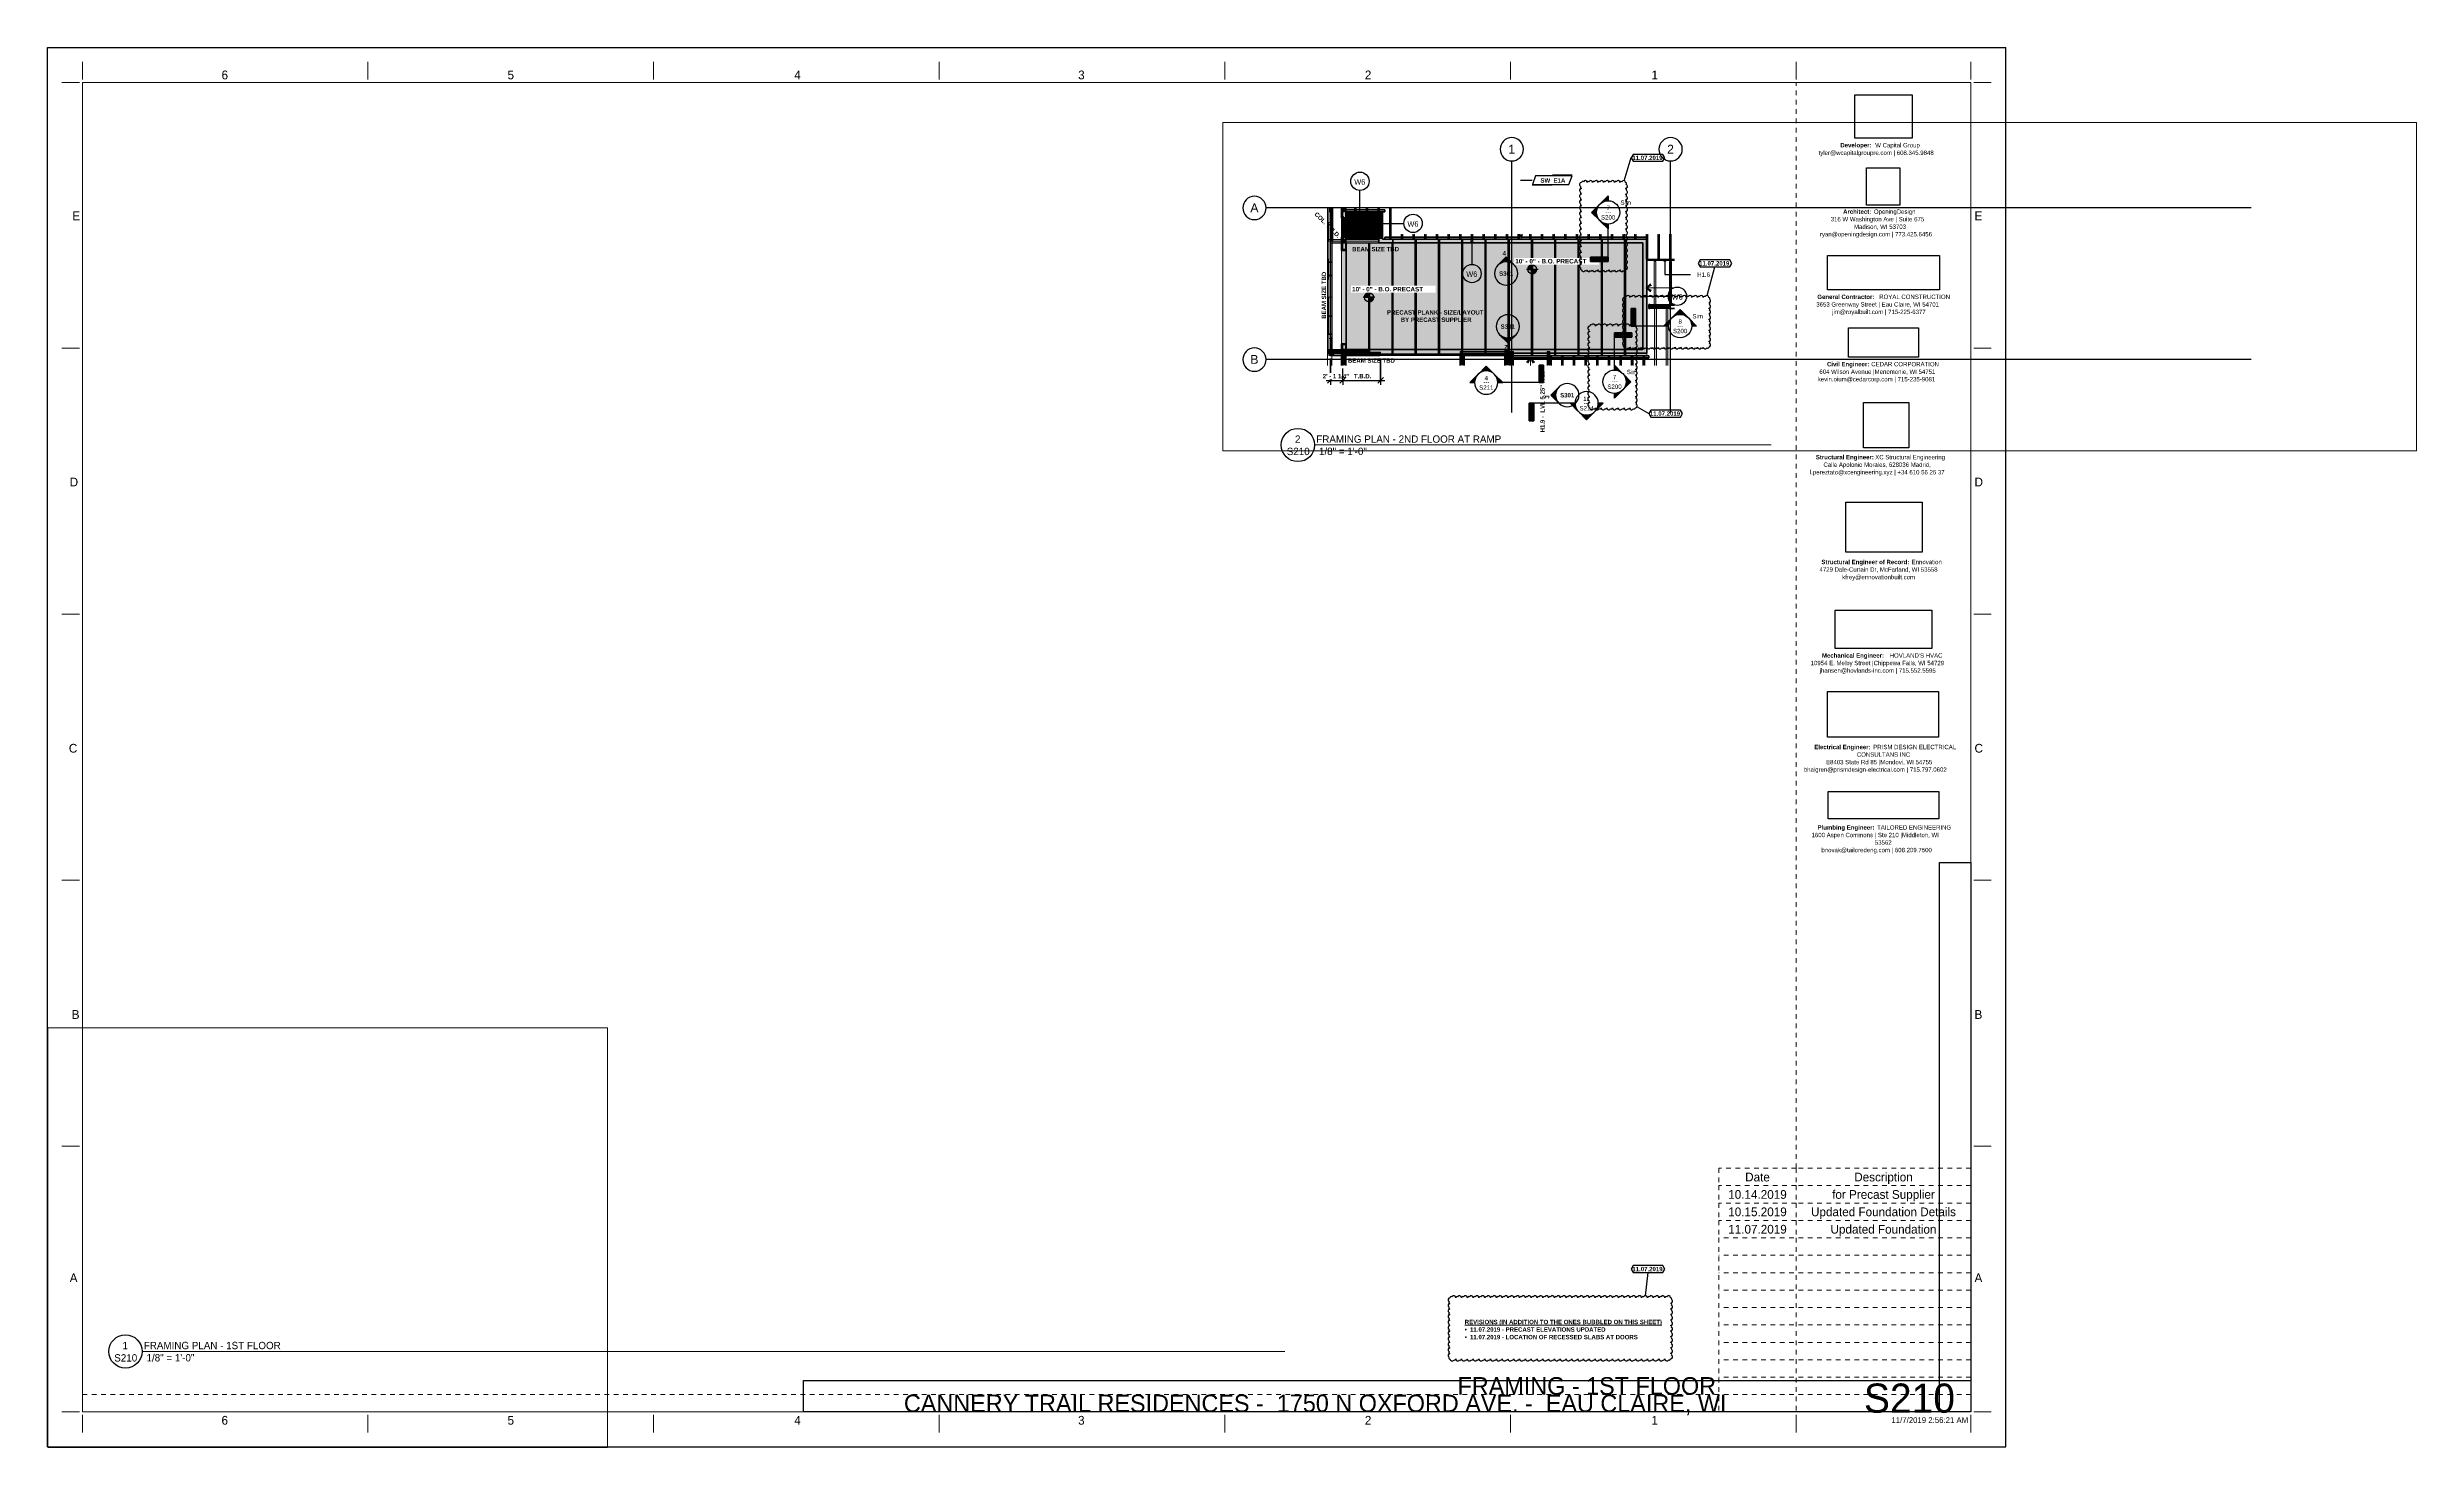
# Paper-space layout 'Layout1' of a CAD drawing. Header units: inches. Extents: x 0 to 50.8, y 0 to 30.
# The model-space entities are those that its viewports show. They can reach past a viewport. Long polylines and large blocks are cut down to what shows.
import ezdxf

# ---------------------------------------------------------------- set-up
doc = ezdxf.new("R2010")
doc.units = ezdxf.units.IN
doc.header["$MEASUREMENT"] = 0
for name, pattern in [('Dot 1_32_', [0.03125, 0, -0.03125]), ('Grid Line 1_2_', [0.875, 0.5, -0.125, 0.125, -0.125]), ('Hidden 1_8_', [0.1875, 0.125, -0.0625]), ('Oculto', [0.28125, 0.1875, -0.09375])]:
    doc.linetypes.add(name, pattern=pattern)
for name, color, linetype, lineweight in [('A-ANNO-DIMS', 211, 'Continuous', 9), ('A-ANNO-DIMS-96', 211, 'Continuous', 9), ('A-ANNO-IDEN', 131, 'Continuous', 30), ('A-DETL', 90, 'Continuous', 9), ('A-DETL-GENF', 92, 'Continuous', 9), ('A-DETL-THIN', 151, 'Continuous', 9), ('A-WALL', 113, 'Continuous', 13), ('A-WALL-IDEN', 211, 'Continuous', 30), ('G-ANNO-DIMS', 111, 'Continuous', 9), ('G-ANNO-REVC', 71, 'Continuous', 30), ('G-ANNO-REVC-IDEN', 71, 'Continuous', 30), ('G-ANNO-SCHD', 231, 'Continuous', 30), ('G-ANNO-SYMB', 111, 'Continuous', 30), ('G-ANNO-TEXT', 231, 'Continuous', 9), ('G-ANNO-TTLB', 6, 'Continuous', 30), ('G-ANNO-TTLB-MEDM', 33, 'Continuous', 20), ('I-WALL', 2, 'Continuous', 13), ('S-BEAM', 12, 'Continuous', 9), ('S-BEAM-IDEN', 2, 'Continuous', 30), ('S-COLS', 52, 'Continuous', 9), ('S-COLS-IDEN', 171, 'Continuous', 30), ('S-FNDN', 32, 'Continuous', 13), ('S-GRID', 1, 'Continuous', 9), ('S-GRID-IDEN', 1, 'Continuous', 30)]:
    doc.layers.add(name, color=color, linetype=linetype, lineweight=lineweight)
doc.layers.add('G-ANNO-NPLT', color=191, linetype='Continuous', plot=False)
doc.styles.add('Arial', font='arial.ttf', dxfattribs={"height": 18})
doc.styles.add('Arial_1', font='arial.ttf', dxfattribs={"height": 9})
doc.styles.add('Arial_B', font='arialbd.ttf', dxfattribs={"height": 9.285714})
doc.styles.add('Century Gothic', font='', dxfattribs={"height": 9})
doc.styles.add('Century Gothic_1', font='', dxfattribs={"height": 0.09375})
doc.styles.add('Century Gothic_2', font='', dxfattribs={"height": 11.338583})
doc.styles.add('Century Gothic_3', font='', dxfattribs={"height": 0.1875})
doc.styles.add('Century Gothic_4', font='', dxfattribs={"height": 0.125})
doc.styles.add('Century Gothic_5', font='', dxfattribs={"height": 0.625})
doc.styles.add('Century Gothic_6', font='', dxfattribs={"height": 0.375})
doc.styles.add('Century Gothic_7', font='', dxfattribs={"height": 0.15748})
doc.styles.add('Century Gothic_B', font='', dxfattribs={"height": 9})
doc.styles.add('Century Gothic_B_1', font='', dxfattribs={"height": 0.09375})
doc.styles.get('Century Gothic').set_extended_font_data('Century Gothic')
doc.styles.get('Century Gothic_1').set_extended_font_data('Century Gothic')
doc.styles.get('Century Gothic_2').set_extended_font_data('Century Gothic')
doc.styles.get('Century Gothic_3').set_extended_font_data('Century Gothic')
doc.styles.get('Century Gothic_4').set_extended_font_data('Century Gothic')
doc.styles.get('Century Gothic_5').set_extended_font_data('Century Gothic')
doc.styles.get('Century Gothic_6').set_extended_font_data('Century Gothic')
doc.styles.get('Century Gothic_7').set_extended_font_data('Century Gothic')
doc.styles.get('Century Gothic_B').set_extended_font_data('Century Gothic', bold=True)
doc.styles.get('Century Gothic_B_1').set_extended_font_data('Century Gothic', bold=True)
doc.dimstyles.new('OD__1_4__Tol__', dxfattribs={"dimscale": 12, "dimtxt": 9.397514, "dimasz": 1, "dimexe": 0.75, "dimexo": 0.5, "dimgap": 0.125, "dimtad": 1, "dimrnd": 0.25, "dimzin": 1, "dimdsep": 46, "dimlunit": 4, "dimtxsty": 'Century Gothic_B', "dimblk1": 'OBLIQUE', "dimblk2": 'OBLIQUE', "dimsah": 1, "dimcen": 0.09, "dimdle": 0.75, "dimazin": 0, "dimtfac": 1, "dimtdec": 4, "dimtix": 1, "dimtmove": 0, "dimatfit": 3, "dimfxl": 1, "dimtvp": 1, "dimtfill": 1, "dimfrac": 2, "dimtolj": 1, "dimtzin": 0, "dimlwd": 30, "dimlwe": 30, "dimarcsym": 2})
picture_1 = doc.add_image_def('image1.jpg', size_in_pixel=(2440, 1006))
picture_2 = doc.add_image_def('image2.jpg', size_in_pixel=(785, 514))
picture_3 = doc.add_image_def('image3.png', size_in_pixel=(300, 300))
picture_4 = doc.add_image_def('image4.jpg', size_in_pixel=(336, 83))
picture_5 = doc.add_image_def('image5.jpg', size_in_pixel=(278, 110))
picture_6 = doc.add_image_def('image6.jpg', size_in_pixel=(302, 126))
picture_7 = doc.add_image_def('image7.jpg', size_in_pixel=(261, 80))
picture_8 = doc.add_image_def('image8.jpg', size_in_pixel=(344, 261))
picture_9 = doc.add_image_def('image9.jpg', size_in_pixel=(547, 610))
picture_10 = doc.add_image_def('image10.jpg', size_in_pixel=(95, 1663))
picture_11 = doc.add_image_def('image11.jpg', size_in_pixel=(3536, 95))

# ---------------------------------------------------------------- blocks, each defined once
blk = doc.blocks.new('OD Title Block - 30x42 - CDs - one-217245-FRAMING - 1ST FLOOR')
at = {"layer": 'G-ANNO-TTLB'}
for p, q in [((-0.01, 30.014), (41.99, 30.014)), ((-0.01, 0.014), (-0.01, 30.014)), ((41.99, 0.014), (41.99, 30.014)), ((-0.01, 0.014), (41.99, 0.014))]:
    blk.add_line(p, q, dxfattribs=at)
at = {"layer": 'G-ANNO-TTLB', "linetype": 'Dot 1_32_', "lineweight": 13}
for p, q in [((37.49, 5.989), (37.49, 29.264)), ((0.74, 1.137), (35.905, 1.137))]:
    blk.add_line(p, q, dxfattribs=at)
at = {"layer": 'G-ANNO-TTLB-MEDM'}
for p, q in [((0.74, 29.326), (0.74, 29.701)), ((6.865, 29.326), (6.865, 29.701)), ((12.99, 29.326), (12.99, 29.701)), ((19.115, 29.326), (19.115, 29.701)), ((25.24, 29.326), (25.24, 29.701)), ((31.365, 29.326), (31.365, 29.701)), ((37.49, 29.326), (37.49, 29.701)), ((41.24, 29.326), (41.24, 29.701)), ((0.677, 29.264), (0.302, 29.264)), ((0.74, 29.264), (41.24, 29.264)), ((0.74, 29.264), (0.74, 0.764)), ((41.24, 29.264), (41.24, 0.764)), ((41.302, 29.264), (41.677, 29.264)), ((0.677, 23.564), (0.302, 23.564)), ((41.302, 23.564), (41.677, 23.564)), ((0.677, 17.864), (0.302, 17.864)), ((41.302, 17.864), (41.677, 17.864)), ((0.677, 12.164), (0.302, 12.164)), ((41.302, 12.164), (41.677, 12.164)), ((0.677, 6.464), (0.302, 6.464)), ((41.302, 6.464), (41.677, 6.464)), ((0.677, 0.764), (0.302, 0.764)), ((0.74, 0.764), (41.24, 0.764)), ((0.74, 0.701), (0.74, 0.326)), ((6.865, 0.701), (6.865, 0.326)), ((12.99, 0.701), (12.99, 0.326)), ((19.115, 0.701), (19.115, 0.326)), ((25.24, 0.701), (25.24, 0.326)), ((31.365, 0.701), (31.365, 0.326)), ((37.49, 0.701), (37.49, 0.326)), ((41.24, 0.701), (41.24, 0.326)), ((41.302, 0.764), (41.677, 0.764))]:
    blk.add_line(p, q, dxfattribs=at)
at = {"layer": 'G-ANNO-TTLB', "lineweight": 9, "attachment_point": 1}
for s, insert, char_height, width, style in [('6', (3.725, 29.517), 0.188, 0.17675, 'Century Gothic_3'), ('5', (9.858, 29.517), 0.188, 0.17675, 'Century Gothic_3'), ('4', (16.007, 29.517), 0.188, 0.17675, 'Century Gothic_3'), ('3', (22.094, 29.517), 0.188, 0.17675, 'Century Gothic_3'), ('2', (28.242, 29.517), 0.188, 0.17675, 'Century Gothic_3'), ('1', (34.391, 29.517), 0.188, 0.17675, 'Century Gothic_3'), ('Developer: ', (38.44, 27.964), 0.09375, 0.90584, 'Century Gothic_B_1'), ('W Capital Group', (39.188, 27.964), 0.09375, 1.32878, 'Century Gothic_1'), ('tyler@wcapitalgroupre.com | 608.345.9848', (37.974, 27.802), 0.09375, 3.36141, 'Century Gothic_1'), ('E', (0.523, 26.497), 0.188, 0.17044, 'Century Gothic_3'), ('Architect: ', (38.499, 26.54), 0.09375, 0.80169, 'Century Gothic_B_1'), ('OpeningDesign', (39.16, 26.54), 0.09375, 1.212, 'Century Gothic_1'), ('E', (41.317, 26.497), 0.188, 0.17044, 'Century Gothic_3'), ('ryan@openingdesign.com | 773.425.6456', (38.002, 26.056), 0.09375, 3.21937, 'Century Gothic_1'), ('316 W Washington Ave | Suite 675', (38.233, 26.379), 0.09375, 2.65756, 'Century Gothic_1'), ('Madison, WI 53703', (38.733, 26.217), 0.09375, 1.44556, 'Century Gothic_1'), ('3653 Greenway Street | Eau Claire, WI 54701', (37.925, 24.552), 0.09375, 3.4845, 'Century Gothic_1'), ('General Contractor: ', (37.946, 24.714), 0.09375, 1.60969, 'Century Gothic_B_1'), ('jim@royalbuilt.com | 715-225-6377', (38.263, 24.391), 0.09375, 2.66387, 'Century Gothic_1'), ('ROYAL CONSTRUCTION', (39.274, 24.714), 0.09375, 1.82116, 'Century Gothic_1'), ('kevin.oium@cedarcorp.com | 715-235-9081', (37.956, 22.948), 0.09375, 3.40559, 'Century Gothic_1'), ('604 Wilson Avenue |Menomonie, WI 54751', (37.99, 23.109), 0.09375, 3.32669, 'Century Gothic_1'), ('Civil Engineer: ', (38.154, 23.271), 0.09375, 1.14888, 'Century Gothic_B_1'), ('CEDAR CORPORATION', (39.102, 23.271), 0.09375, 1.78012, 'Century Gothic_1'), ('l.pereztato@xcengineering.xyz | +34 610 56 26 37', (37.787, 20.954), 0.09375, 3.81591, 'Century Gothic_1'), ('Structural Engineer: ', (37.914, 21.277), 0.09375, 1.54341, 'Century Gothic_B_1'), ('Calle Apolonio Morales, 628036 Madrid, ', (38.078, 21.116), 0.09375, 3.15309, 'Century Gothic_1'), ('XC Structural Engineering', (39.188, 21.277), 0.09375, 1.96319, 'Century Gothic_1'), ('D', (0.468, 20.791), 0.188, 0.23672, 'Century Gothic_3'), ('D', (41.317, 20.791), 0.188, 0.23672, 'Century Gothic_3'), ('4729 Dale-Curtain Dr, McFarland, WI 53558', (37.992, 18.869), 0.09375, 3.32037, 'Century Gothic_1'), ('Structural Engineer of Record: ', (38.034, 19.03), 0.09375, 2.34509, 'Century Gothic_B_1'), ('Ennovation', (39.969, 19.03), 0.0937, 0.87428, 'Century Gothic_1'), ('kfrey@ennovationbuilt.com', (38.479, 18.707), 0.09375, 2.13994, 'Century Gothic_1'), ('10954 E. Melby Street |Chippewa Falls, WI 54729', (37.803, 16.865), 0.09375, 3.77487, 'Century Gothic_1'), ('Mechanical Engineer: ', (38.045, 17.026), 0.09375, 1.76119, 'Century Gothic_B_1'), ("HOVLAND'S HVAC", (39.498, 17.026), 0.09375, 1.42663, 'Century Gothic_1'), ('jhansen@hovlands-inc.com | 715.552.5595', (37.996, 16.704), 0.09375, 3.31091, 'Century Gothic_1'), ('C', (0.45, 15.084), 0.188, 0.25881, 'Century Gothic_3'), ('Electrical Engineer: ', (37.88, 15.064), 0.09375, 1.53394, 'Century Gothic_B_1'), ('E8403 State Rd 85 |Mondovi, WI 54755', (38.133, 14.741), 0.09375, 2.9795, 'Century Gothic_1'), ('CONSULTANS INC', (38.794, 14.903), 0.09375, 1.37613, 'Century Gothic_1'), ('PRISM DESIGN ELECTRICAL ', (39.146, 15.064), 0.09375, 2.09891, 'Century Gothic_1'), ('C', (41.317, 15.084), 0.188, 0.25881, 'Century Gothic_3'), ('bhalgren@prismdesign-electrical.com | 715.797.0602', (37.656, 14.58), 0.09375, 4.13469, 'Century Gothic_1'), ('Plumbing Engineer: ', (37.951, 13.34), 0.09375, 1.54656, 'Century Gothic_B_1'), ('TAILORED ENGINEERING', (39.227, 13.34), 0.09375, 1.87166, 'Century Gothic_1'), ('1600 Aspen Commons | Ste 210 |Middleton, WI ', (37.823, 13.178), 0.09375, 3.77172, 'Century Gothic_1'), ('bnovak@tailoredeng.com | 608.209.7500', (38.034, 12.856), 0.09375, 3.21622, 'Century Gothic_1'), ('53562', (39.18, 13.017), 0.0937, 0.44188, 'Century Gothic_1'), ('B', (0.512, 9.378), 0.188, 0.18306, 'Century Gothic_3'), ('B', (41.317, 9.378), 0.188, 0.18306, 'Century Gothic_3'), ('A', (0.468, 3.734), 0.188, 0.23672, 'Century Gothic_3'), ('A', (41.317, 3.734), 0.188, 0.23672, 'Century Gothic_3'), ('6', (3.724, 0.679), 0.188, 0.17675, 'Century Gothic_3'), ('5', (9.858, 0.679), 0.188, 0.17675, 'Century Gothic_3'), ('4', (16.007, 0.679), 0.188, 0.17675, 'Century Gothic_3'), ('3', (22.093, 0.679), 0.188, 0.17675, 'Century Gothic_3'), ('2', (28.242, 0.679), 0.188, 0.17675, 'Century Gothic_3'), ('1', (34.39, 0.679), 0.188, 0.17675, 'Century Gothic_3')]:
    blk.add_mtext(s, dxfattribs=dict(at, insert=insert, char_height=char_height, width=width, style=style))
at = {"layer": 'G-ANNO-TTLB'}
image = blk.add_image(picture_8, insert=(38.752, 28.068), size_in_units=(1.226, 0.93), dxfattribs=at)
image.dxf.flags = 7
image = blk.add_image(picture_9, insert=(38.999, 26.632), size_in_units=(0.719, 0.802), rotation=0, dxfattribs=at)
image.dxf.flags = 7
image = blk.add_image(picture_7, insert=(38.163, 24.818), size_in_units=(2.404, 0.737), dxfattribs=at)
image.dxf.flags = 7
image = blk.add_image(picture_6, insert=(38.612, 23.375), size_in_units=(1.506, 0.628), dxfattribs=at)
image.dxf.flags = 7
image = blk.add_image(picture_3, insert=(38.938, 21.431), size_in_units=(0.97, 0.97), dxfattribs=at)
image.dxf.flags = 7
image = blk.add_image(picture_2, insert=(38.558, 19.194), size_in_units=(1.638, 1.072), dxfattribs=at)
image.dxf.flags = 7
image = blk.add_image(picture_5, insert=(38.326, 17.131), size_in_units=(2.077, 0.822), dxfattribs=at)
image.dxf.flags = 7
image = blk.add_image(picture_1, insert=(38.167, 15.226), size_in_units=(2.376, 0.98), dxfattribs=at)
image.dxf.flags = 7
image = blk.add_image(picture_4, insert=(38.179, 13.479), size_in_units=(2.372, 0.586), dxfattribs=at)
image.dxf.flags = 7
image = blk.add_image(picture_10, insert=(40.567, 0.764), size_in_units=(0.673, 11.775), dxfattribs=at)
image.dxf.flags = 7
image = blk.add_image(picture_11, insert=(16.203, 0.764), size_in_units=(25.037, 0.673), dxfattribs=at)
image.dxf.flags = 7
blk = doc.blocks.new('Viewport - TITLE - SCALE-1124179-FRAMING - 1ST FLOOR')
at = {"layer": 'G-ANNO-TTLB'}
blk.add_circle((-0.357, 0), 0.357, dxfattribs=at)
blk = doc.blocks.new('Family - ___-1982195-FRAMING - 1ST FLOOR')
at = {"layer": 'G-ANNO-REVC'}
for centre, radius, start, end in [((30.067, 3.17), 0.0417, 90, 244.7912), ((30.067, 3.051), 0.0417, 90, 244.7912), ((30.067, 3.116), 0.0238, 138.1897, 270), ((30.092, 3.211), 0.0249, 48.1897, 180), ((30.148, 3.211), 0.0436, 0, 154.7912), ((30.217, 3.211), 0.0249, 48.1897, 180), ((30.273, 3.211), 0.0436, 0, 154.7912), ((30.341, 3.211), 0.0249, 48.1897, 180), ((30.397, 3.211), 0.0436, 0, 154.7912), ((30.466, 3.211), 0.0249, 48.1897, 180), ((30.522, 3.211), 0.0436, 0, 154.7912), ((30.59, 3.211), 0.0249, 48.1897, 180), ((30.646, 3.211), 0.0436, 0, 154.7912), ((30.715, 3.211), 0.0249, 48.1897, 180), ((30.771, 3.211), 0.0436, 0, 154.7912), ((30.839, 3.211), 0.0249, 48.1897, 180), ((30.895, 3.211), 0.0436, 0, 154.7912), ((30.964, 3.211), 0.0249, 48.1897, 180), ((31.02, 3.211), 0.0436, 0, 154.7912), ((31.088, 3.211), 0.0249, 48.1897, 180), ((31.144, 3.211), 0.0436, 0, 154.7912), ((31.213, 3.211), 0.0249, 48.1897, 180), ((31.269, 3.211), 0.0436, 0, 154.7912), ((31.338, 3.211), 0.0249, 48.1897, 180), ((31.394, 3.211), 0.0436, 0, 154.7912), ((31.462, 3.211), 0.0249, 48.1897, 180), ((31.518, 3.211), 0.0436, 0, 154.7912), ((31.587, 3.211), 0.0249, 48.1897, 180), ((31.643, 3.211), 0.0436, 0, 154.7912), ((31.711, 3.211), 0.0249, 48.1897, 180), ((31.767, 3.211), 0.0436, 0, 154.7912), ((31.836, 3.211), 0.0249, 48.1897, 180), ((31.892, 3.211), 0.0436, 0, 154.7912), ((31.96, 3.211), 0.0249, 48.1897, 180), ((32.016, 3.211), 0.0436, 0, 154.7912), ((32.085, 3.211), 0.0249, 48.1897, 180), ((32.141, 3.211), 0.0436, 0, 154.7912), ((32.209, 3.211), 0.0249, 48.1897, 180), ((32.265, 3.211), 0.0436, 0, 154.7912), ((32.334, 3.211), 0.0249, 48.1897, 180), ((32.39, 3.211), 0.0436, 0, 154.7912), ((32.459, 3.211), 0.0249, 48.1897, 180), ((32.515, 3.211), 0.0436, 0, 154.7912), ((32.583, 3.211), 0.0249, 48.1897, 180), ((32.639, 3.211), 0.0436, 0, 154.7912), ((32.708, 3.211), 0.0249, 48.1897, 180), ((32.764, 3.211), 0.0436, 0, 154.7912), ((32.832, 3.211), 0.0249, 48.1897, 180), ((32.888, 3.211), 0.0436, 0, 154.7912), ((32.957, 3.211), 0.0249, 48.1897, 180), ((33.013, 3.211), 0.0436, 0, 154.7912), ((33.081, 3.211), 0.0249, 48.1897, 180), ((33.137, 3.211), 0.0436, 0, 154.7912), ((33.206, 3.211), 0.0249, 48.1897, 180), ((33.262, 3.211), 0.0436, 0, 154.7912), ((33.33, 3.211), 0.0249, 48.1897, 180), ((33.386, 3.211), 0.0436, 0, 154.7912), ((33.455, 3.211), 0.0249, 48.1897, 180), ((33.511, 3.211), 0.0436, 0, 154.7912), ((33.579, 3.211), 0.0249, 48.1897, 180), ((33.636, 3.211), 0.0436, 0, 154.7912), ((33.704, 3.211), 0.0249, 48.1897, 180), ((33.76, 3.211), 0.0436, 0, 154.7912), ((33.829, 3.211), 0.0249, 48.1897, 180), ((33.885, 3.211), 0.0436, 0, 154.7912), ((33.953, 3.211), 0.0249, 48.1897, 180), ((34.009, 3.211), 0.0436, 0, 154.7912), ((34.078, 3.211), 0.0249, 48.1897, 180), ((34.134, 3.211), 0.0436, 0, 154.7912), ((34.202, 3.211), 0.0249, 48.1897, 180), ((34.258, 3.211), 0.0436, 0, 154.7912), ((34.327, 3.211), 0.0249, 48.1897, 180), ((34.383, 3.211), 0.0436, 0, 154.7912), ((34.451, 3.211), 0.0249, 48.1897, 180), ((34.507, 3.211), 0.0436, 0, 154.7912), ((34.576, 3.211), 0.0249, 48.1897, 180), ((34.632, 3.211), 0.0436, 0, 154.7912), ((34.7, 3.211), 0.0249, 48.1897, 180), ((34.757, 3.211), 0.0436, 0, 154.7912), ((34.8, 3.188), 0.0238, 318.1897, 90), ((34.8, 3.134), 0.0417, 270, 64.7912), ((34.8, 3.068), 0.0238, 318.1897, 90), ((34.8, 3.015), 0.0417, 270, 64.7912), ((30.067, 2.932), 0.0417, 90, 244.7912), ((30.067, 2.812), 0.0417, 90, 244.7912), ((30.067, 2.693), 0.0417, 90, 244.7912), ((30.067, 2.574), 0.0417, 90, 244.7912), ((30.067, 2.997), 0.0238, 138.1897, 270), ((30.067, 2.878), 0.0238, 138.1897, 270), ((30.067, 2.759), 0.0238, 138.1897, 270), ((30.067, 2.64), 0.0238, 138.1897, 270), ((34.8, 2.949), 0.0238, 318.1897, 90), ((34.8, 2.896), 0.0417, 270, 64.7912), ((34.8, 2.83), 0.0238, 318.1897, 90), ((34.8, 2.777), 0.0417, 270, 64.7912), ((34.8, 2.711), 0.0238, 318.1897, 90), ((34.8, 2.658), 0.0417, 270, 64.7912), ((34.8, 2.592), 0.0238, 318.1897, 90), ((34.8, 2.539), 0.0417, 270, 64.7912), ((30.067, 2.455), 0.0417, 90, 244.7912), ((30.067, 2.336), 0.0417, 90, 244.7912), ((30.067, 2.217), 0.0417, 90, 244.7912), ((30.067, 2.098), 0.0417, 90, 244.7912), ((30.067, 2.521), 0.0238, 138.1897, 270), ((30.067, 2.402), 0.0238, 138.1897, 270), ((30.067, 2.282), 0.0238, 138.1897, 270), ((30.067, 2.163), 0.0238, 138.1897, 270), ((30.067, 2.044), 0.0238, 138.1897, 270), ((34.8, 2.473), 0.0238, 318.1897, 90), ((34.8, 2.419), 0.0417, 270, 64.7912), ((34.8, 2.354), 0.0238, 318.1897, 90), ((34.8, 2.3), 0.0417, 270, 64.7912), ((34.8, 2.235), 0.0238, 318.1897, 90), ((34.8, 2.181), 0.0417, 270, 64.7912), ((34.8, 2.116), 0.0238, 318.1897, 90), ((34.8, 2.062), 0.0417, 270, 64.7912), ((30.067, 1.979), 0.0417, 90, 244.7912), ((30.067, 1.925), 0.0238, 138.1897, 270), ((30.111, 1.901), 0.0436, 180, 334.7912), ((30.167, 1.901), 0.0249, 228.1897, 0), ((30.235, 1.901), 0.0436, 180, 334.7912), ((30.291, 1.901), 0.0249, 228.1897, 0), ((30.36, 1.901), 0.0436, 180, 334.7912), ((30.416, 1.901), 0.0249, 228.1897, 0), ((30.484, 1.901), 0.0436, 180, 334.7912), ((30.54, 1.901), 0.0249, 228.1897, 0), ((30.609, 1.901), 0.0436, 180, 334.7912), ((30.665, 1.901), 0.0249, 228.1897, 0), ((30.733, 1.901), 0.0436, 180, 334.7912), ((30.789, 1.901), 0.0249, 228.1897, 0), ((30.858, 1.901), 0.0436, 180, 334.7912), ((30.914, 1.901), 0.0249, 228.1897, 0), ((30.983, 1.901), 0.0436, 180, 334.7912), ((31.039, 1.901), 0.0249, 228.1897, 0), ((31.107, 1.901), 0.0436, 180, 334.7912), ((31.163, 1.901), 0.0249, 228.1897, 0), ((31.232, 1.901), 0.0436, 180, 334.7912), ((31.288, 1.901), 0.0249, 228.1897, 0), ((31.356, 1.901), 0.0436, 180, 334.7912), ((31.412, 1.901), 0.0249, 228.1897, 0), ((31.481, 1.901), 0.0436, 180, 334.7912), ((31.537, 1.901), 0.0249, 228.1897, 0), ((31.605, 1.901), 0.0436, 180, 334.7912), ((31.661, 1.901), 0.0249, 228.1897, 0), ((31.73, 1.901), 0.0436, 180, 334.7912), ((31.786, 1.901), 0.0249, 228.1897, 0), ((31.854, 1.901), 0.0436, 180, 334.7912), ((31.91, 1.901), 0.0249, 228.1897, 0), ((31.979, 1.901), 0.0436, 180, 334.7912), ((32.035, 1.901), 0.0249, 228.1897, 0), ((32.104, 1.901), 0.0436, 180, 334.7912), ((32.16, 1.901), 0.0249, 228.1897, 0), ((32.228, 1.901), 0.0436, 180, 334.7912), ((32.284, 1.901), 0.0249, 228.1897, 0), ((32.353, 1.901), 0.0436, 180, 334.7912), ((32.409, 1.901), 0.0249, 228.1897, 0), ((32.477, 1.901), 0.0436, 180, 334.7912), ((32.533, 1.901), 0.0249, 228.1897, 0), ((32.602, 1.901), 0.0436, 180, 334.7912), ((32.658, 1.901), 0.0249, 228.1897, 0), ((32.726, 1.901), 0.0436, 180, 334.7912), ((32.782, 1.901), 0.0249, 228.1897, 0), ((32.851, 1.901), 0.0436, 180, 334.7912), ((32.907, 1.901), 0.0249, 228.1897, 0), ((32.975, 1.901), 0.0436, 180, 334.7912), ((33.031, 1.901), 0.0249, 228.1897, 0), ((33.1, 1.901), 0.0436, 180, 334.7912), ((33.156, 1.901), 0.0249, 228.1897, 0), ((33.225, 1.901), 0.0436, 180, 334.7912), ((33.281, 1.901), 0.0249, 228.1897, 0), ((33.349, 1.901), 0.0436, 180, 334.7912), ((33.405, 1.901), 0.0249, 228.1897, 0), ((33.474, 1.901), 0.0436, 180, 334.7912), ((33.53, 1.901), 0.0249, 228.1897, 0), ((33.598, 1.901), 0.0436, 180, 334.7912), ((33.654, 1.901), 0.0249, 228.1897, 0), ((33.723, 1.901), 0.0436, 180, 334.7912), ((33.779, 1.901), 0.0249, 228.1897, 0), ((33.847, 1.901), 0.0436, 180, 334.7912), ((33.903, 1.901), 0.0249, 228.1897, 0), ((33.972, 1.901), 0.0436, 180, 334.7912), ((34.028, 1.901), 0.0249, 228.1897, 0), ((34.096, 1.901), 0.0436, 180, 334.7912), ((34.152, 1.901), 0.0249, 228.1897, 0), ((34.221, 1.901), 0.0436, 180, 334.7912), ((34.277, 1.901), 0.0249, 228.1897, 0), ((34.345, 1.901), 0.0436, 180, 334.7912), ((34.402, 1.901), 0.0249, 228.1897, 0), ((34.47, 1.901), 0.0436, 180, 334.7912), ((34.526, 1.901), 0.0249, 228.1897, 0), ((34.595, 1.901), 0.0436, 180, 334.7912), ((34.651, 1.901), 0.0249, 228.1897, 0), ((34.719, 1.901), 0.0436, 180, 334.7912), ((34.775, 1.901), 0.0249, 228.1897, 0), ((34.8, 1.997), 0.0238, 318.1897, 90), ((34.8, 1.943), 0.0417, 270, 64.7912)]:
    blk.add_arc(centre, radius, start, end, dxfattribs=at)
blk = doc.blocks.new('Revision Tag - Revision Tag-1737979-FRAMING - 1ST FLOOR')
at = {"layer": 'G-ANNO-REVC-IDEN'}
for p, q in [((-0.32, 0.067), (-0.362, -0.007)), ((0.316, 0.067), (-0.32, 0.067)), ((0.359, -0.007), (0.316, 0.067)), ((-0.362, -0.007), (-0.32, -0.08)), ((-0.32, -0.08), (0.316, -0.08)), ((0.316, -0.08), (0.359, -0.007))]:
    blk.add_line(p, q, dxfattribs=at)
blk = doc.blocks.new('CTR - 1st Phase - Shell_rvt-2-FRAMING PLAN - 2ND FLOOR AT RAMP')
at = {"layer": 'A-WALL', "transparency": 33554585}
h = blk.add_hatch(color=23, dxfattribs=at)
h.paths.add_polyline_path([(-3831.074, 11551.902), (-3831.074, 11567.039), (-3823.199, 11567.039), (-3823.199, 11567.789), (-3831.824, 11567.789), (-3831.824, 11551.902)], flags=0)
h.paths.add_polyline_path([(-3823.199, 11759.789), (-3823.199, 11760.539), (-3831.074, 11760.539), (-3831.074, 11786.239), (-3827.511, 11786.239), (-3827.511, 11786.989), (-3831.824, 11786.989), (-3831.824, 11759.789)], flags=0)
h.paths.add_polyline_path([(-3827.511, 11826.989), (-3827.511, 11827.739), (-3831.074, 11827.739), (-3831.074, 11847.189), (-3831.824, 11847.189), (-3831.824, 11826.989)], flags=0)
at = {"layer": 'A-WALL', "lineweight": 5, "transparency": 33554585}
h = blk.add_hatch(color=31, dxfattribs=at)
h.paths.add_polyline_path([(-3830.324, 11551.902), (-3830.324, 11566.289), (-3823.199, 11566.289), (-3823.199, 11567.039), (-3831.074, 11567.039), (-3831.074, 11551.902)], flags=0)
h.paths.add_polyline_path([(-3823.199, 11760.539), (-3823.199, 11761.289), (-3830.324, 11761.289), (-3830.324, 11785.489), (-3827.511, 11785.489), (-3827.511, 11786.239), (-3831.074, 11786.239), (-3831.074, 11760.539)], flags=0)
h.paths.add_polyline_path([(-3831.074, 11827.739), (-3827.511, 11827.739), (-3827.511, 11828.489), (-3830.324, 11828.489), (-3830.324, 11847.189), (-3831.074, 11847.189)], flags=0)
h = blk.add_hatch(color=31, dxfattribs=at)
h.paths.add_polyline_path([(-3829.324, 11551.902), (-3829.324, 11565.289), (-3823.199, 11565.289), (-3823.199, 11566.289), (-3830.324, 11566.289), (-3830.324, 11551.902)], flags=0)
h.paths.add_polyline_path([(-3823.199, 11761.289), (-3823.199, 11762.289), (-3829.324, 11762.289), (-3829.324, 11775.364), (-3830.199, 11775.364), (-3830.199, 11782.614), (-3829.324, 11782.614), (-3829.324, 11784.489), (-3827.511, 11784.489), (-3827.511, 11785.489), (-3830.324, 11785.489), (-3830.324, 11761.289)], flags=0)
h.paths.add_polyline_path([(-3830.324, 11828.489), (-3827.511, 11828.489), (-3827.511, 11829.489), (-3829.324, 11829.489), (-3829.324, 11847.189), (-3830.324, 11847.189)], flags=0)
h = blk.add_hatch(color=31, dxfattribs=at)
h.paths.add_polyline_path([(-3828.798, 11551.902), (-3823.824, 11551.902), (-3823.824, 11565.289), (-3829.324, 11565.289), (-3829.324, 11551.902)], flags=0)
h.paths.add_polyline_path([(-3823.824, 11762.289), (-3823.824, 11775.364), (-3829.324, 11775.364), (-3829.324, 11762.289)], flags=0)
h.paths.add_polyline_path([(-3826.783, 11782.614), (-3823.824, 11782.614), (-3823.824, 11786.364), (-3827.511, 11786.364), (-3827.511, 11784.489), (-3829.324, 11784.489), (-3829.324, 11782.614), (-3827.869, 11782.614)], flags=0)
h.paths.add_polyline_path([(-3827.511, 11827.614), (-3823.824, 11827.614), (-3823.824, 11847.189), (-3829.324, 11847.189), (-3829.324, 11829.489), (-3827.511, 11829.489), (-3827.511, 11827.739)], flags=0)
for color, points in [(13, [(-3823.199, 11786.989), (-3823.199, 11826.989), (-3831.824, 11826.989), (-3831.824, 11786.989), (-3823.824, 11786.989)]), (31, [(-3830.199, 11775.364), (-3829.324, 11775.364), (-3829.324, 11782.614), (-3830.199, 11782.614), (-3830.199, 11776.177)]), (31, [(-3823.969, 11775.364), (-3823.824, 11775.364), (-3823.824, 11782.614), (-3829.324, 11782.614), (-3829.324, 11775.364), (-3829.252, 11775.364)]), (13, [(-3823.199, 11567.789), (-3823.199, 11759.789), (-3831.824, 11759.789), (-3831.824, 11567.789), (-3831.074, 11567.789)]), (13, [(-3846.474, 11547.589), (-3831.074, 11547.589), (-3831.074, 11556.214), (-3860.724, 11556.214), (-3860.724, 11550.089), (-3846.474, 11550.089)]), (13, [(-3831.074, 11547.589), (-3830.324, 11547.589), (-3830.324, 11556.214), (-3831.074, 11556.214), (-3831.074, 11547.964)]), (13, [(-3830.324, 11547.589), (-3829.324, 11547.589), (-3829.324, 11556.214), (-3830.324, 11556.214), (-3830.324, 11548.339)]), (13, [(-3829.324, 11547.589), (-3823.824, 11547.589), (-3823.824, 11556.189), (-3829.324, 11556.189), (-3829.324, 11548.442)]), (13, [(-3823.824, 11547.589), (-3823.199, 11547.589), (-3823.224, 11556.189), (-3823.824, 11556.189), (-3823.824, 11551.589)]), (31, [(-3830.324, 11523.189), (-3830.324, 11551.902), (-3831.074, 11551.902), (-3831.074, 11523.189)]), (31, [(-3829.324, 11523.189), (-3829.324, 11551.902), (-3830.324, 11551.902), (-3830.324, 11523.189)]), (31, [(-3829.324, 11523.189), (-3823.824, 11523.189), (-3823.824, 11551.902), (-3829.324, 11551.902), (-3829.324, 11543.378)]), (13, [(-3860.474, 11547.589), (-3846.474, 11547.589), (-3846.474, 11550.089), (-3860.724, 11550.089), (-3860.724, 11547.589)])]:
    blk.add_hatch(color=color, dxfattribs=at).paths.add_polyline_path(points, flags=0)
at = {"layer": 'A-WALL', "transparency": 33554585}
blk.add_hatch(color=23, dxfattribs=at).paths.add_polyline_path([(-3831.074, 11523.189), (-3831.074, 11551.902), (-3831.824, 11551.902), (-3831.824, 11523.189)], flags=0)
at = {"layer": 'A-WALL', "color": 9}
for p, q in [((-3860.724, 11817.014), (-3860.724, 11847.189)), ((-3860.474, 11742.151), (-3860.474, 11847.189)), ((-3857.974, 11838.989), (-3857.974, 11847.189)), ((-3851.849, 11847.189), (-3851.849, 11838.989)), ((-3851.849, 11838.989), (-3851.849, 11847.189)), ((-3823.199, 11847.189), (-3823.199, 11843.364)), ((-3857.609, 11838.989), (-3857.974, 11838.989)), ((-3857.974, 11838.989), (-3857.974, 11817.014)), ((-3857.974, 11817.014), (-3857.974, 11838.989)), ((-3855.495, 11838.989), (-3857.609, 11838.989)), ((-3855.202, 11838.989), (-3855.495, 11838.989)), ((-3854.945, 11838.989), (-3855.165, 11838.989)), ((-3854.432, 11838.989), (-3854.786, 11838.989)), ((-3854.053, 11838.989), (-3854.273, 11838.989)), ((-3853.723, 11838.989), (-3854.016, 11838.989)), ((-3852.874, 11838.989), (-3853.723, 11838.989)), ((-3851.849, 11838.989), (-3852.874, 11838.989)), ((-3851.849, 11838.989), (-3851.849, 11817.014)), ((-3851.849, 11817.014), (-3851.849, 11838.989)), ((-3851.849, 11838.989), (-3851.849, 11817.014)), ((-3823.199, 11838.989), (-3823.199, 11826.989)), ((-3823.199, 11826.989), (-3827.511, 11826.989)), ((-3860.724, 11778.99), (-3860.724, 11817.014)), ((-3860.724, 11817.014), (-3860.724, 11778.99)), ((-3859.724, 11817.014), (-3860.724, 11817.014)), ((-3857.609, 11817.014), (-3860.724, 11817.014)), ((-3859.724, 11817.014), (-3859.724, 11778.99)), ((-3859.724, 11778.99), (-3859.724, 11817.014)), ((-3859.724, 11817.014), (-3857.609, 11817.014)), ((-3857.609, 11817.014), (-3855.495, 11817.014)), ((-3855.495, 11817.014), (-3857.609, 11817.014)), ((-3855.495, 11817.014), (-3855.174, 11817.014)), ((-3855.174, 11817.014), (-3855.495, 11817.014)), ((-3855.066, 11817.014), (-3854.934, 11817.014)), ((-3854.934, 11817.014), (-3855.066, 11817.014)), ((-3854.856, 11817.014), (-3854.807, 11817.014)), ((-3854.807, 11817.014), (-3854.856, 11817.014)), ((-3854.786, 11817.014), (-3854.432, 11817.014)), ((-3854.432, 11817.014), (-3854.786, 11817.014)), ((-3854.411, 11817.014), (-3854.362, 11817.014)), ((-3854.362, 11817.014), (-3854.411, 11817.014)), ((-3854.284, 11817.014), (-3854.151, 11817.014)), ((-3854.151, 11817.014), (-3854.284, 11817.014)), ((-3854.043, 11817.014), (-3853.723, 11817.014)), ((-3853.723, 11817.014), (-3854.043, 11817.014)), ((-3853.723, 11817.014), (-3853.466, 11817.014)), ((-3853.466, 11817.014), (-3853.723, 11817.014)), ((-3853.466, 11817.014), (-3852.874, 11817.014)), ((-3852.874, 11817.014), (-3853.466, 11817.014)), ((-3852.874, 11817.014), (-3851.849, 11817.014)), ((-3851.849, 11817.014), (-3852.874, 11817.014)), ((-3851.849, 11782.354), (-3851.849, 11817.014)), ((-3851.849, 11817.014), (-3851.849, 11782.354)), ((-3823.199, 11786.989), (-3827.511, 11786.989)), ((-3823.199, 11786.989), (-3823.199, 11782.614)), ((-3851.849, 11782.354), (-3851.849, 11778.99)), ((-3851.849, 11778.99), (-3851.849, 11782.354)), ((-3823.199, 11782.614), (-3823.199, 11775.364)), ((-3860.724, 11740.401), (-3860.724, 11778.99)), ((-3860.698, 11778.99), (-3857.974, 11778.99)), ((-3859.724, 11778.99), (-3860.698, 11778.99)), ((-3857.974, 11778.99), (-3859.724, 11778.99)), ((-3857.974, 11778.99), (-3857.974, 11735.264)), ((-3857.974, 11735.264), (-3857.974, 11778.99)), ((-3857.974, 11778.99), (-3857.609, 11778.99)), ((-3857.609, 11778.99), (-3857.974, 11778.99)), ((-3857.609, 11778.99), (-3856.263, 11778.99)), ((-3856.263, 11778.99), (-3857.609, 11778.99)), ((-3856.263, 11778.99), (-3855.495, 11778.99)), ((-3855.495, 11778.99), (-3856.263, 11778.99)), ((-3855.481, 11778.99), (-3855.353, 11778.99)), ((-3855.353, 11778.99), (-3855.481, 11778.99)), ((-3855.481, 11778.99), (-3855.353, 11778.99)), ((-3855.353, 11778.99), (-3855.481, 11778.99)), ((-3855.327, 11778.99), (-3855.222, 11778.99)), ((-3855.222, 11778.99), (-3855.327, 11778.99)), ((-3855.327, 11778.99), (-3855.222, 11778.99)), ((-3855.222, 11778.99), (-3855.327, 11778.99)), ((-3855.22, 11778.99), (-3855.126, 11778.99)), ((-3855.126, 11778.99), (-3855.22, 11778.99)), ((-3855.22, 11778.99), (-3855.126, 11778.99)), ((-3855.126, 11778.99), (-3855.22, 11778.99)), ((-3855.089, 11778.99), (-3854.993, 11778.99)), ((-3854.993, 11778.99), (-3855.089, 11778.99)), ((-3855.089, 11778.99), (-3854.993, 11778.99)), ((-3854.993, 11778.99), (-3855.089, 11778.99)), ((-3854.9, 11778.99), (-3854.856, 11778.99)), ((-3854.856, 11778.99), (-3854.9, 11778.99)), ((-3854.9, 11778.99), (-3854.856, 11778.99)), ((-3854.856, 11778.99), (-3854.9, 11778.99)), ((-3854.852, 11778.99), (-3854.798, 11778.99)), ((-3854.798, 11778.99), (-3854.852, 11778.99)), ((-3854.852, 11778.99), (-3854.798, 11778.99)), ((-3854.798, 11778.99), (-3854.852, 11778.99)), ((-3854.791, 11778.99), (-3854.744, 11778.99)), ((-3854.744, 11778.99), (-3854.791, 11778.99)), ((-3854.744, 11778.99), (-3854.473, 11778.99)), ((-3854.473, 11778.99), (-3854.744, 11778.99)), ((-3854.473, 11778.99), (-3854.426, 11778.99)), ((-3854.426, 11778.99), (-3854.473, 11778.99)), ((-3854.419, 11778.99), (-3854.365, 11778.99)), ((-3854.365, 11778.99), (-3854.419, 11778.99)), ((-3854.419, 11778.99), (-3854.365, 11778.99)), ((-3854.365, 11778.99), (-3854.419, 11778.99)), ((-3854.362, 11778.99), (-3854.318, 11778.99)), ((-3854.318, 11778.99), (-3854.362, 11778.99)), ((-3854.362, 11778.99), (-3854.318, 11778.99)), ((-3854.318, 11778.99), (-3854.362, 11778.99)), ((-3854.302, 11778.99), (-3854.257, 11778.99)), ((-3854.257, 11778.99), (-3854.302, 11778.99)), ((-3854.302, 11778.99), (-3854.257, 11778.99)), ((-3854.257, 11778.99), (-3854.302, 11778.99)), ((-3854.224, 11778.99), (-3854.129, 11778.99)), ((-3854.129, 11778.99), (-3854.224, 11778.99)), ((-3854.224, 11778.99), (-3854.129, 11778.99)), ((-3854.129, 11778.99), (-3854.224, 11778.99)), ((-3854.091, 11778.99), (-3853.997, 11778.99)), ((-3853.997, 11778.99), (-3854.091, 11778.99)), ((-3854.091, 11778.99), (-3853.997, 11778.99)), ((-3853.997, 11778.99), (-3854.091, 11778.99)), ((-3853.994, 11778.99), (-3853.891, 11778.99)), ((-3853.891, 11778.99), (-3853.994, 11778.99)), ((-3853.994, 11778.99), (-3853.891, 11778.99)), ((-3853.891, 11778.99), (-3853.994, 11778.99)), ((-3853.863, 11778.99), (-3853.736, 11778.99)), ((-3853.736, 11778.99), (-3853.863, 11778.99)), ((-3853.863, 11778.99), (-3853.736, 11778.99)), ((-3853.736, 11778.99), (-3853.863, 11778.99)), ((-3853.723, 11778.99), (-3852.874, 11778.99)), ((-3852.874, 11778.99), (-3853.723, 11778.99)), ((-3851.849, 11778.989), (-3851.849, 11735.264)), ((-3851.849, 11735.264), (-3851.849, 11778.989)), ((-3851.849, 11778.989), (-3851.849, 11736.589)), ((-3823.199, 11775.364), (-3823.199, 11762.289)), ((-3823.199, 11761.289), (-3823.199, 11760.539)), ((-3860.474, 11740.401), (-3860.474, 11742.151)), ((-3860.474, 11742.151), (-3859.343, 11742.151)), ((-3859.343, 11742.151), (-3858.984, 11742.151)), ((-3858.984, 11742.151), (-3858.974, 11742.151)), ((-3858.974, 11742.151), (-3858.974, 11736.589)), ((-3860.724, 11702.378), (-3860.724, 11740.401)), ((-3860.724, 11740.401), (-3860.724, 11702.378)), ((-3860.474, 11740.401), (-3860.724, 11740.401)), ((-3860.474, 11740.401), (-3860.474, 11702.378)), ((-3860.474, 11702.378), (-3860.474, 11740.401)), ((-3858.974, 11736.589), (-3858.974, 11735.264)), ((-3858.974, 11735.264), (-3858.974, 11736.589)), ((-3858.974, 11736.589), (-3857.974, 11736.589)), ((-3857.974, 11736.589), (-3858.974, 11736.589)), ((-3857.974, 11736.589), (-3857.609, 11736.589)), ((-3857.609, 11736.589), (-3857.974, 11736.589)), ((-3857.609, 11736.589), (-3857.122, 11736.589)), ((-3857.122, 11736.589), (-3857.609, 11736.589)), ((-3857.122, 11736.589), (-3855.495, 11736.589)), ((-3855.495, 11736.589), (-3857.122, 11736.589)), ((-3855.459, 11736.589), (-3855.353, 11736.589)), ((-3855.353, 11736.589), (-3855.459, 11736.589)), ((-3855.327, 11736.589), (-3855.222, 11736.589)), ((-3855.222, 11736.589), (-3855.327, 11736.589)), ((-3855.197, 11736.589), (-3855.128, 11736.589)), ((-3855.128, 11736.589), (-3855.197, 11736.589)), ((-3854.089, 11736.589), (-3854.013, 11736.589)), ((-3854.013, 11736.589), (-3854.089, 11736.589)), ((-3853.981, 11736.589), (-3853.891, 11736.589)), ((-3853.891, 11736.589), (-3853.981, 11736.589)), ((-3853.839, 11736.589), (-3853.749, 11736.589)), ((-3853.749, 11736.589), (-3853.839, 11736.589)), ((-3853.723, 11736.589), (-3851.849, 11736.589)), ((-3851.849, 11736.589), (-3853.723, 11736.589)), ((-3851.849, 11736.589), (-3851.849, 11735.264)), ((-3851.849, 11735.264), (-3851.849, 11736.589)), ((-3858.974, 11735.264), (-3857.974, 11735.264)), ((-3857.974, 11735.264), (-3858.974, 11735.264)), ((-3858.974, 11707.389), (-3858.974, 11735.264)), ((-3858.974, 11735.264), (-3858.974, 11707.389)), ((-3857.974, 11735.264), (-3857.609, 11735.264)), ((-3857.609, 11735.264), (-3857.974, 11735.264)), ((-3857.609, 11735.264), (-3857.19, 11735.264)), ((-3857.19, 11735.264), (-3857.609, 11735.264)), ((-3857.19, 11735.264), (-3855.495, 11735.264)), ((-3855.495, 11735.264), (-3857.19, 11735.264)), ((-3855.458, 11735.264), (-3855.353, 11735.264)), ((-3855.353, 11735.264), (-3855.458, 11735.264)), ((-3855.327, 11735.264), (-3855.222, 11735.264)), ((-3855.222, 11735.264), (-3855.327, 11735.264)), ((-3855.196, 11735.264), (-3855.13, 11735.264)), ((-3855.13, 11735.264), (-3855.196, 11735.264)), ((-3854.744, 11735.264), (-3854.474, 11735.264)), ((-3854.474, 11735.264), (-3854.744, 11735.264)), ((-3854.087, 11735.264), (-3854.014, 11735.264)), ((-3854.014, 11735.264), (-3854.087, 11735.264)), ((-3853.98, 11735.264), (-3853.891, 11735.264)), ((-3853.891, 11735.264), (-3853.98, 11735.264)), ((-3853.839, 11735.264), (-3853.75, 11735.264)), ((-3853.75, 11735.264), (-3853.839, 11735.264)), ((-3853.723, 11735.264), (-3851.849, 11735.264)), ((-3851.849, 11735.264), (-3853.723, 11735.264)), ((-3851.849, 11735.264), (-3851.849, 11707.389)), ((-3851.849, 11707.389), (-3851.849, 11735.264)), ((-3855.353, 11708.714), (-3855.443, 11708.714)), ((-3855.353, 11708.714), (-3855.443, 11708.714)), ((-3855.222, 11708.714), (-3855.313, 11708.714)), ((-3855.222, 11708.714), (-3855.313, 11708.714)), ((-3855.005, 11708.714), (-3855.051, 11708.714)), ((-3855.005, 11708.714), (-3855.051, 11708.714)), ((-3854.114, 11708.714), (-3854.167, 11708.714)), ((-3854.114, 11708.714), (-3854.167, 11708.714)), ((-3853.891, 11708.714), (-3854.024, 11708.714)), ((-3853.891, 11708.714), (-3854.024, 11708.714)), ((-3853.774, 11708.714), (-3853.882, 11708.714)), ((-3853.774, 11708.714), (-3853.882, 11708.714)), ((-3858.974, 11707.389), (-3858.974, 11700.628)), ((-3857.974, 11707.389), (-3858.974, 11707.389)), ((-3857.974, 11707.389), (-3858.974, 11707.389)), ((-3857.974, 11707.389), (-3857.974, 11680.359)), ((-3857.974, 11680.359), (-3857.974, 11707.389)), ((-3857.609, 11707.389), (-3857.974, 11707.389)), ((-3857.609, 11707.389), (-3857.974, 11707.389)), ((-3855.495, 11707.389), (-3857.609, 11707.389)), ((-3855.495, 11707.389), (-3857.609, 11707.389)), ((-3855.353, 11707.389), (-3855.442, 11707.389)), ((-3855.353, 11707.389), (-3855.442, 11707.389)), ((-3855.222, 11707.389), (-3855.312, 11707.389)), ((-3855.222, 11707.389), (-3855.312, 11707.389)), ((-3854.474, 11707.389), (-3854.744, 11707.389)), ((-3854.474, 11707.389), (-3854.744, 11707.389)), ((-3854.114, 11707.389), (-3854.167, 11707.389)), ((-3854.114, 11707.389), (-3854.167, 11707.389)), ((-3853.891, 11707.389), (-3854.025, 11707.389)), ((-3853.891, 11707.389), (-3854.025, 11707.389)), ((-3853.775, 11707.389), (-3853.882, 11707.389)), ((-3853.775, 11707.389), (-3853.882, 11707.389)), ((-3851.849, 11707.389), (-3853.723, 11707.389)), ((-3851.849, 11707.389), (-3853.723, 11707.389)), ((-3851.849, 11707.389), (-3851.849, 11663.414)), ((-3851.849, 11663.414), (-3851.849, 11707.389)), ((-3851.849, 11707.389), (-3851.849, 11663.414)), ((-3860.724, 11663.414), (-3860.724, 11702.378)), ((-3860.724, 11702.378), (-3860.474, 11702.378)), ((-3860.474, 11700.628), (-3860.474, 11702.378)), ((-3859.343, 11700.628), (-3860.474, 11700.628)), ((-3860.474, 11556.214), (-3860.474, 11700.628)), ((-3858.984, 11700.628), (-3859.343, 11700.628)), ((-3858.974, 11700.628), (-3858.984, 11700.628)), ((-3857.974, 11680.359), (-3857.974, 11663.414)), ((-3857.974, 11663.414), (-3857.974, 11680.359)), ((-3860.724, 11625.39), (-3860.724, 11663.414)), ((-3860.724, 11663.414), (-3860.724, 11625.39)), ((-3859.724, 11663.414), (-3860.724, 11663.414)), ((-3857.974, 11663.414), (-3860.724, 11663.414)), ((-3859.724, 11663.414), (-3859.724, 11625.39)), ((-3859.724, 11625.39), (-3859.724, 11663.414)), ((-3859.724, 11663.414), (-3857.974, 11663.414)), ((-3857.974, 11663.414), (-3857.609, 11663.414)), ((-3857.609, 11663.414), (-3857.974, 11663.414)), ((-3857.609, 11663.414), (-3857.138, 11663.414)), ((-3857.138, 11663.414), (-3857.609, 11663.414)), ((-3857.138, 11663.414), (-3855.495, 11663.414)), ((-3855.495, 11663.414), (-3857.138, 11663.414)), ((-3855.484, 11663.414), (-3855.419, 11663.414)), ((-3855.419, 11663.414), (-3855.484, 11663.414)), ((-3855.484, 11663.414), (-3855.419, 11663.414)), ((-3855.419, 11663.414), (-3855.484, 11663.414)), ((-3855.403, 11663.414), (-3855.353, 11663.414)), ((-3855.353, 11663.414), (-3855.403, 11663.414)), ((-3855.403, 11663.414), (-3855.353, 11663.414)), ((-3855.353, 11663.414), (-3855.403, 11663.414)), ((-3855.288, 11663.414), (-3855.222, 11663.414)), ((-3855.222, 11663.414), (-3855.288, 11663.414)), ((-3855.288, 11663.414), (-3855.222, 11663.414)), ((-3855.222, 11663.414), (-3855.288, 11663.414)), ((-3855.157, 11663.414), (-3855.11, 11663.414)), ((-3855.11, 11663.414), (-3855.157, 11663.414)), ((-3855.157, 11663.414), (-3855.11, 11663.414)), ((-3855.11, 11663.414), (-3855.157, 11663.414)), ((-3855.091, 11663.414), (-3855.045, 11663.414)), ((-3855.045, 11663.414), (-3855.091, 11663.414)), ((-3855.091, 11663.414), (-3855.045, 11663.414)), ((-3855.045, 11663.414), (-3855.091, 11663.414)), ((-3854.744, 11663.414), (-3854.474, 11663.414)), ((-3854.474, 11663.414), (-3854.744, 11663.414)), ((-3854.173, 11663.414), (-3854.107, 11663.414)), ((-3854.107, 11663.414), (-3854.173, 11663.414)), ((-3854.173, 11663.414), (-3854.107, 11663.414)), ((-3854.107, 11663.414), (-3854.173, 11663.414)), ((-3854.107, 11663.414), (-3854.042, 11663.414)), ((-3854.042, 11663.414), (-3854.107, 11663.414)), ((-3854.107, 11663.414), (-3854.042, 11663.414)), ((-3854.042, 11663.414), (-3854.107, 11663.414)), ((-3853.958, 11663.414), (-3853.892, 11663.414)), ((-3853.892, 11663.414), (-3853.958, 11663.414)), ((-3853.958, 11663.414), (-3853.892, 11663.414)), ((-3853.892, 11663.414), (-3853.958, 11663.414)), ((-3853.891, 11663.414), (-3853.815, 11663.414)), ((-3853.815, 11663.414), (-3853.891, 11663.414)), ((-3853.891, 11663.414), (-3853.815, 11663.414)), ((-3853.815, 11663.414), (-3853.891, 11663.414)), ((-3853.799, 11663.414), (-3853.734, 11663.414)), ((-3853.734, 11663.414), (-3853.799, 11663.414)), ((-3853.799, 11663.414), (-3853.734, 11663.414)), ((-3853.734, 11663.414), (-3853.799, 11663.414)), ((-3853.723, 11663.414), (-3851.849, 11663.414)), ((-3851.849, 11663.414), (-3853.723, 11663.414)), ((-3851.849, 11625.39), (-3851.849, 11663.414)), ((-3851.849, 11663.414), (-3851.849, 11625.39)), ((-3860.724, 11625.014), (-3860.724, 11625.39)), ((-3860.724, 11625.39), (-3857.974, 11625.39)), ((-3859.755, 11625.39), (-3860.724, 11625.39)), ((-3860.724, 11586.99), (-3860.724, 11625.014)), ((-3860.724, 11625.014), (-3860.724, 11586.99)), ((-3859.759, 11625.014), (-3860.724, 11625.014)), ((-3857.974, 11625.014), (-3860.724, 11625.014)), ((-3857.974, 11625.39), (-3859.724, 11625.39)), ((-3859.724, 11625.014), (-3859.724, 11586.99)), ((-3859.724, 11586.99), (-3859.724, 11625.014)), ((-3859.724, 11625.014), (-3857.974, 11625.014)), ((-3857.974, 11625.39), (-3857.974, 11625.014)), ((-3857.974, 11625.014), (-3857.974, 11625.39)), ((-3857.974, 11625.39), (-3857.609, 11625.39)), ((-3857.609, 11625.39), (-3857.974, 11625.39)), ((-3857.974, 11625.014), (-3857.609, 11625.014)), ((-3857.609, 11625.014), (-3857.974, 11625.014)), ((-3857.609, 11625.39), (-3855.495, 11625.39)), ((-3855.495, 11625.39), (-3857.609, 11625.39)), ((-3857.609, 11625.014), (-3855.495, 11625.014)), ((-3855.495, 11625.014), (-3857.609, 11625.014)), ((-3855.484, 11625.39), (-3855.398, 11625.39)), ((-3855.398, 11625.39), (-3855.484, 11625.39)), ((-3855.484, 11625.39), (-3855.398, 11625.39)), ((-3855.398, 11625.39), (-3855.484, 11625.39)), ((-3855.484, 11625.014), (-3855.398, 11625.014)), ((-3855.398, 11625.014), (-3855.484, 11625.014)), ((-3855.327, 11625.39), (-3855.268, 11625.39)), ((-3855.268, 11625.39), (-3855.327, 11625.39)), ((-3855.327, 11625.39), (-3855.268, 11625.39)), ((-3855.268, 11625.39), (-3855.327, 11625.39)), ((-3855.327, 11625.014), (-3855.268, 11625.014)), ((-3855.268, 11625.014), (-3855.327, 11625.014)), ((-3855.207, 11625.39), (-3855.136, 11625.39)), ((-3855.136, 11625.39), (-3855.207, 11625.39)), ((-3855.207, 11625.39), (-3855.136, 11625.39)), ((-3855.136, 11625.39), (-3855.207, 11625.39)), ((-3855.207, 11625.014), (-3855.136, 11625.014)), ((-3855.136, 11625.014), (-3855.207, 11625.014)), ((-3855.078, 11625.39), (-3855.005, 11625.39)), ((-3855.005, 11625.39), (-3855.078, 11625.39)), ((-3855.078, 11625.39), (-3855.005, 11625.39)), ((-3855.005, 11625.39), (-3855.078, 11625.39)), ((-3855.078, 11625.014), (-3855.005, 11625.014)), ((-3855.005, 11625.014), (-3855.078, 11625.014)), ((-3854.744, 11625.39), (-3854.474, 11625.39)), ((-3854.474, 11625.39), (-3854.744, 11625.39)), ((-3854.744, 11625.014), (-3854.474, 11625.014)), ((-3854.474, 11625.014), (-3854.744, 11625.014)), ((-3854.101, 11625.39), (-3853.95, 11625.39)), ((-3853.95, 11625.39), (-3854.101, 11625.39)), ((-3854.101, 11625.39), (-3853.95, 11625.39)), ((-3853.95, 11625.39), (-3854.101, 11625.39)), ((-3854.101, 11625.014), (-3853.949, 11625.014)), ((-3853.949, 11625.014), (-3854.101, 11625.014)), ((-3853.945, 11625.39), (-3853.901, 11625.39)), ((-3853.901, 11625.39), (-3853.945, 11625.39)), ((-3853.945, 11625.39), (-3853.901, 11625.39)), ((-3853.901, 11625.39), (-3853.945, 11625.39)), ((-3853.945, 11625.014), (-3853.901, 11625.014)), ((-3853.901, 11625.014), (-3853.945, 11625.014)), ((-3853.849, 11625.39), (-3853.734, 11625.39)), ((-3853.734, 11625.39), (-3853.849, 11625.39)), ((-3853.849, 11625.39), (-3853.734, 11625.39)), ((-3853.734, 11625.39), (-3853.849, 11625.39)), ((-3853.849, 11625.014), (-3853.734, 11625.014)), ((-3853.734, 11625.014), (-3853.849, 11625.014)), ((-3853.723, 11625.39), (-3851.849, 11625.39)), ((-3851.849, 11625.39), (-3853.723, 11625.39)), ((-3853.723, 11625.014), (-3851.849, 11625.014)), ((-3851.849, 11625.014), (-3853.723, 11625.014)), ((-3851.849, 11625.39), (-3851.849, 11625.014)), ((-3851.849, 11625.014), (-3851.849, 11625.39)), ((-3851.849, 11625.39), (-3851.849, 11625.014)), ((-3851.849, 11586.99), (-3851.849, 11625.014)), ((-3851.849, 11625.014), (-3851.849, 11586.99)), ((-3855.397, 11624.064), (-3855.484, 11624.064)), ((-3855.397, 11624.064), (-3855.484, 11624.064)), ((-3855.27, 11624.064), (-3855.327, 11624.064)), ((-3855.27, 11624.064), (-3855.327, 11624.064)), ((-3855.222, 11624.064), (-3855.266, 11624.064)), ((-3855.222, 11624.064), (-3855.266, 11624.064)), ((-3855.135, 11624.064), (-3855.196, 11624.064)), ((-3855.135, 11624.064), (-3855.196, 11624.064)), ((-3855.005, 11624.064), (-3855.079, 11624.064)), ((-3855.005, 11624.064), (-3855.079, 11624.064)), ((-3853.948, 11624.064), (-3854.101, 11624.064)), ((-3853.948, 11624.064), (-3854.101, 11624.064)), ((-3853.901, 11624.064), (-3853.945, 11624.064)), ((-3853.901, 11624.064), (-3853.945, 11624.064)), ((-3853.734, 11624.064), (-3853.85, 11624.064)), ((-3853.734, 11624.064), (-3853.85, 11624.064)), ((-3855.484, 11587.939), (-3855.377, 11587.939)), ((-3855.484, 11587.939), (-3855.377, 11587.939)), ((-3855.315, 11587.939), (-3855.246, 11587.939)), ((-3855.315, 11587.939), (-3855.246, 11587.939)), ((-3855.222, 11587.939), (-3855.118, 11587.939)), ((-3855.222, 11587.939), (-3855.118, 11587.939)), ((-3855.091, 11587.939), (-3854.993, 11587.939)), ((-3855.091, 11587.939), (-3854.993, 11587.939)), ((-3854.94, 11587.939), (-3854.894, 11587.939)), ((-3854.94, 11587.939), (-3854.894, 11587.939)), ((-3854.42, 11587.939), (-3854.375, 11587.939)), ((-3854.42, 11587.939), (-3854.375, 11587.939)), ((-3854.224, 11587.939), (-3854.107, 11587.939)), ((-3854.224, 11587.939), (-3854.107, 11587.939)), ((-3854.071, 11587.939), (-3853.934, 11587.939)), ((-3854.071, 11587.939), (-3853.934, 11587.939)), ((-3853.883, 11587.939), (-3853.758, 11587.939)), ((-3853.883, 11587.939), (-3853.758, 11587.939)), ((-3860.724, 11556.214), (-3860.724, 11586.99)), ((-3860.724, 11586.99), (-3857.974, 11586.99)), ((-3859.724, 11586.99), (-3860.724, 11586.99)), ((-3857.974, 11586.99), (-3859.724, 11586.99)), ((-3857.974, 11586.99), (-3857.974, 11556.214)), ((-3857.974, 11556.214), (-3857.974, 11586.99)), ((-3857.974, 11586.99), (-3857.609, 11586.99)), ((-3857.609, 11586.99), (-3857.974, 11586.99)), ((-3857.609, 11586.99), (-3855.495, 11586.99)), ((-3855.495, 11586.99), (-3857.609, 11586.99)), ((-3855.484, 11586.99), (-3855.377, 11586.99)), ((-3855.377, 11586.99), (-3855.484, 11586.99)), ((-3855.316, 11586.99), (-3855.246, 11586.99)), ((-3855.246, 11586.99), (-3855.316, 11586.99)), ((-3855.222, 11586.99), (-3855.118, 11586.99)), ((-3855.118, 11586.99), (-3855.222, 11586.99)), ((-3855.091, 11586.99), (-3854.993, 11586.99)), ((-3854.993, 11586.99), (-3855.091, 11586.99)), ((-3854.94, 11586.99), (-3854.893, 11586.99)), ((-3854.893, 11586.99), (-3854.94, 11586.99)), ((-3854.744, 11586.99), (-3854.474, 11586.99)), ((-3854.474, 11586.99), (-3854.744, 11586.99)), ((-3854.42, 11586.99), (-3854.375, 11586.99)), ((-3854.375, 11586.99), (-3854.42, 11586.99)), ((-3854.224, 11586.99), (-3854.106, 11586.99)), ((-3854.106, 11586.99), (-3854.224, 11586.99)), ((-3854.071, 11586.99), (-3853.933, 11586.99)), ((-3853.933, 11586.99), (-3854.071, 11586.99)), ((-3853.883, 11586.99), (-3853.757, 11586.99)), ((-3853.757, 11586.99), (-3853.883, 11586.99)), ((-3853.723, 11586.99), (-3853.367, 11586.99)), ((-3853.367, 11586.99), (-3853.723, 11586.99)), ((-3853.367, 11586.99), (-3851.849, 11586.99)), ((-3851.849, 11586.99), (-3853.367, 11586.99)), ((-3851.849, 11586.99), (-3851.849, 11578.637)), ((-3851.849, 11578.637), (-3851.849, 11586.99)), ((-3851.849, 11578.637), (-3851.849, 11556.214)), ((-3851.849, 11556.214), (-3851.849, 11578.637)), ((-3823.199, 11567.039), (-3823.199, 11566.289)), ((-3823.199, 11565.289), (-3823.199, 11556.214)), ((-3860.724, 11550.089), (-3860.724, 11556.214)), ((-3860.474, 11556.214), (-3860.724, 11556.214)), ((-3857.974, 11556.214), (-3857.974, 11551.089)), ((-3857.974, 11551.089), (-3857.974, 11556.214)), ((-3851.849, 11556.214), (-3851.849, 11551.089)), ((-3851.849, 11551.089), (-3851.849, 11556.214)), ((-3830.324, 11556.214), (-3831.074, 11556.214)), ((-3823.824, 11556.214), (-3829.324, 11556.214)), ((-3823.824, 11556.214), (-3823.199, 11556.214)), ((-3823.199, 11556.214), (-3823.824, 11556.214)), ((-3823.199, 11551.902), (-3823.199, 11556.189)), ((-3857.974, 11551.089), (-3855.484, 11551.089)), ((-3855.484, 11551.089), (-3857.974, 11551.089)), ((-3855.484, 11551.089), (-3855.357, 11551.089)), ((-3855.357, 11551.089), (-3855.484, 11551.089)), ((-3855.353, 11551.089), (-3855.226, 11551.089)), ((-3855.226, 11551.089), (-3855.353, 11551.089)), ((-3855.222, 11551.089), (-3855.095, 11551.089)), ((-3855.095, 11551.089), (-3855.222, 11551.089)), ((-3855.091, 11551.089), (-3854.965, 11551.089)), ((-3854.965, 11551.089), (-3855.091, 11551.089)), ((-3854.959, 11551.089), (-3854.891, 11551.089)), ((-3854.891, 11551.089), (-3854.959, 11551.089)), ((-3854.889, 11551.089), (-3854.822, 11551.089)), ((-3854.822, 11551.089), (-3854.889, 11551.089)), ((-3854.82, 11551.089), (-3854.745, 11551.089)), ((-3854.745, 11551.089), (-3854.82, 11551.089)), ((-3854.74, 11551.089), (-3854.474, 11551.089)), ((-3854.474, 11551.089), (-3854.74, 11551.089)), ((-3854.474, 11551.089), (-3854.421, 11551.089)), ((-3854.421, 11551.089), (-3854.474, 11551.089)), ((-3854.42, 11551.089), (-3854.367, 11551.089)), ((-3854.367, 11551.089), (-3854.42, 11551.089)), ((-3854.365, 11551.089), (-3854.313, 11551.089)), ((-3854.313, 11551.089), (-3854.365, 11551.089)), ((-3854.311, 11551.089), (-3854.259, 11551.089)), ((-3854.259, 11551.089), (-3854.311, 11551.089)), ((-3854.253, 11551.089), (-3854.089, 11551.089)), ((-3854.089, 11551.089), (-3854.253, 11551.089)), ((-3854.085, 11551.089), (-3853.922, 11551.089)), ((-3853.922, 11551.089), (-3854.085, 11551.089)), ((-3853.918, 11551.089), (-3853.738, 11551.089)), ((-3853.738, 11551.089), (-3853.918, 11551.089)), ((-3853.734, 11551.089), (-3851.849, 11551.089)), ((-3851.849, 11551.089), (-3853.734, 11551.089)), ((-3851.849, 11551.089), (-3851.849, 11550.089)), ((-3851.849, 11551.089), (-3851.849, 11550.089)), ((-3860.724, 11547.589), (-3860.724, 11550.089)), ((-3860.724, 11547.589), (-3860.724, 11550.089)), ((-3851.849, 11550.089), (-3851.849, 11547.589)), ((-3851.849, 11550.089), (-3851.849, 11547.589)), ((-3860.724, 11547.589), (-3860.724, 11523.189)), ((-3860.724, 11547.589), (-3846.474, 11547.589)), ((-3860.474, 11547.589), (-3860.474, 11523.189)), ((-3860.474, 11547.589), (-3857.974, 11547.589)), ((-3857.974, 11547.589), (-3855.484, 11547.589)), ((-3855.484, 11547.589), (-3855.355, 11547.589)), ((-3855.353, 11547.589), (-3855.224, 11547.589)), ((-3855.222, 11547.589), (-3855.093, 11547.589)), ((-3855.091, 11547.589), (-3854.963, 11547.589)), ((-3854.96, 11547.589), (-3854.891, 11547.589)), ((-3854.89, 11547.589), (-3854.821, 11547.589)), ((-3854.82, 11547.589), (-3854.745, 11547.589)), ((-3854.745, 11547.589), (-3854.474, 11547.589)), ((-3854.474, 11547.589), (-3854.42, 11547.589)), ((-3854.42, 11547.589), (-3854.366, 11547.589)), ((-3854.365, 11547.589), (-3854.312, 11547.589)), ((-3854.311, 11547.589), (-3854.258, 11547.589)), ((-3854.255, 11547.589), (-3854.089, 11547.589)), ((-3854.087, 11547.589), (-3853.921, 11547.589)), ((-3853.919, 11547.589), (-3853.736, 11547.589)), ((-3853.734, 11547.589), (-3851.849, 11547.589)), ((-3851.849, 11543.624), (-3851.849, 11547.589)), ((-3851.849, 11523.189), (-3851.849, 11543.624))]:
    blk.add_line(p, q, dxfattribs=at)
at = {"layer": 'A-WALL', "color": 253}
for p, q in [((-3860.724, 11847.189), (-3860.724, 11740.401)), ((-3860.474, 11847.189), (-3860.474, 11740.401)), ((-3857.974, 11838.989), (-3857.974, 11847.189)), ((-3851.849, 11838.989), (-3851.849, 11847.189)), ((-3831.074, 11827.739), (-3831.074, 11847.189)), ((-3830.324, 11828.489), (-3830.324, 11847.189)), ((-3829.324, 11829.489), (-3829.324, 11847.189)), ((-3823.824, 11847.189), (-3823.824, 11827.614)), ((-3823.199, 11839.239), (-3823.199, 11838.989)), ((-3857.974, 11838.989), (-3851.849, 11838.989)), ((-3851.849, 11556.214), (-3851.849, 11838.989)), ((-3827.511, 11829.489), (-3829.324, 11829.489)), ((-3827.511, 11829.489), (-3827.511, 11828.489)), ((-3827.511, 11828.489), (-3830.324, 11828.489)), ((-3827.511, 11828.489), (-3827.511, 11827.739)), ((-3827.511, 11827.739), (-3831.074, 11827.739)), ((-3827.511, 11827.739), (-3827.511, 11827.614)), ((-3827.511, 11826.989), (-3827.511, 11827.614)), ((-3823.824, 11827.614), (-3827.511, 11827.614)), ((-3831.824, 11826.989), (-3831.824, 11786.989)), ((-3823.199, 11786.989), (-3823.199, 11826.989)), ((-3827.511, 11786.364), (-3827.511, 11786.989)), ((-3831.074, 11774.989), (-3831.074, 11786.239)), ((-3831.074, 11786.239), (-3827.511, 11786.239)), ((-3827.511, 11786.364), (-3827.511, 11786.239)), ((-3827.511, 11786.364), (-3823.824, 11786.364)), ((-3827.511, 11786.239), (-3827.511, 11785.489)), ((-3823.824, 11786.364), (-3823.824, 11782.614)), ((-3830.324, 11774.989), (-3830.324, 11785.489)), ((-3830.324, 11785.489), (-3827.511, 11785.489)), ((-3827.511, 11785.489), (-3827.511, 11784.489)), ((-3829.324, 11782.614), (-3829.324, 11784.489)), ((-3829.324, 11784.489), (-3827.511, 11784.489)), ((-3851.849, 11778.99), (-3851.849, 11782.354)), ((-3851.849, 11782.354), (-3851.849, 11778.99)), ((-3829.324, 11775.364), (-3829.324, 11782.614)), ((-3823.824, 11782.614), (-3823.824, 11775.364)), ((-3852.874, 11778.99), (-3851.849, 11778.99)), ((-3851.849, 11778.99), (-3852.874, 11778.99)), ((-3829.324, 11774.989), (-3829.324, 11775.364)), ((-3823.824, 11775.364), (-3823.824, 11774.989)), ((-3831.074, 11760.539), (-3831.074, 11774.989)), ((-3830.324, 11761.289), (-3830.324, 11774.989)), ((-3829.324, 11762.289), (-3829.324, 11774.989)), ((-3823.824, 11762.289), (-3823.824, 11774.989)), ((-3823.824, 11762.289), (-3829.324, 11762.289)), ((-3823.199, 11762.289), (-3823.824, 11762.289)), ((-3823.199, 11762.289), (-3823.199, 11761.289)), ((-3823.199, 11761.289), (-3830.324, 11761.289)), ((-3823.199, 11760.539), (-3831.074, 11760.539)), ((-3831.824, 11759.789), (-3831.824, 11567.789)), ((-3823.199, 11567.789), (-3823.199, 11759.789)), ((-3858.974, 11742.151), (-3860.474, 11742.151)), ((-3858.974, 11700.628), (-3858.974, 11742.151)), ((-3860.724, 11740.401), (-3860.724, 11702.378)), ((-3860.474, 11740.401), (-3860.724, 11740.401)), ((-3860.474, 11740.401), (-3860.474, 11702.378)), ((-3860.724, 11702.378), (-3860.724, 11556.214)), ((-3860.724, 11702.378), (-3860.474, 11702.378)), ((-3860.474, 11702.378), (-3860.474, 11556.214)), ((-3860.474, 11700.628), (-3858.974, 11700.628)), ((-3831.074, 11551.902), (-3831.074, 11567.039)), ((-3831.074, 11567.039), (-3823.199, 11567.039)), ((-3830.324, 11551.902), (-3830.324, 11566.289)), ((-3830.324, 11566.289), (-3823.199, 11566.289)), ((-3823.199, 11566.289), (-3823.199, 11565.289)), ((-3829.324, 11551.902), (-3829.324, 11565.289)), ((-3829.324, 11565.289), (-3823.824, 11565.289)), ((-3823.824, 11565.289), (-3823.199, 11565.289)), ((-3823.824, 11551.902), (-3823.824, 11565.289)), ((-3860.474, 11556.214), (-3860.724, 11556.214)), ((-3860.724, 11550.089), (-3860.724, 11556.214)), ((-3831.824, 11556.214), (-3860.474, 11556.214)), ((-3829.324, 11556.214), (-3830.324, 11556.214)), ((-3831.074, 11551.902), (-3831.074, 11523.189)), ((-3830.324, 11551.902), (-3830.324, 11523.189)), ((-3829.324, 11551.902), (-3829.324, 11523.189)), ((-3823.824, 11551.902), (-3823.824, 11523.189)), ((-3823.199, 11550.354), (-3823.199, 11551.902)), ((-3823.199, 11547.864), (-3823.199, 11550.354)), ((-3823.199, 11547.739), (-3823.199, 11547.833)), ((-3857.974, 11547.589), (-3860.724, 11547.589)), ((-3857.974, 11547.589), (-3860.474, 11547.589)), ((-3855.484, 11547.589), (-3857.974, 11547.589)), ((-3855.484, 11547.589), (-3857.974, 11547.589)), ((-3855.355, 11547.589), (-3855.484, 11547.589)), ((-3855.355, 11547.589), (-3855.484, 11547.589)), ((-3855.224, 11547.589), (-3855.353, 11547.589)), ((-3855.224, 11547.589), (-3855.353, 11547.589)), ((-3855.093, 11547.589), (-3855.222, 11547.589)), ((-3855.093, 11547.589), (-3855.222, 11547.589)), ((-3854.963, 11547.589), (-3855.091, 11547.589)), ((-3854.963, 11547.589), (-3855.091, 11547.589)), ((-3854.891, 11547.589), (-3854.96, 11547.589)), ((-3854.891, 11547.589), (-3854.96, 11547.589)), ((-3854.821, 11547.589), (-3854.89, 11547.589)), ((-3854.821, 11547.589), (-3854.89, 11547.589)), ((-3854.745, 11547.589), (-3854.82, 11547.589)), ((-3854.745, 11547.589), (-3854.82, 11547.589)), ((-3854.474, 11547.589), (-3854.745, 11547.589)), ((-3854.474, 11547.589), (-3854.745, 11547.589)), ((-3854.42, 11547.589), (-3854.474, 11547.589)), ((-3854.42, 11547.589), (-3854.474, 11547.589)), ((-3854.366, 11547.589), (-3854.42, 11547.589)), ((-3854.366, 11547.589), (-3854.42, 11547.589)), ((-3854.312, 11547.589), (-3854.365, 11547.589)), ((-3854.312, 11547.589), (-3854.365, 11547.589)), ((-3854.258, 11547.589), (-3854.311, 11547.589)), ((-3854.258, 11547.589), (-3854.311, 11547.589)), ((-3854.089, 11547.589), (-3854.255, 11547.589)), ((-3854.089, 11547.589), (-3854.255, 11547.589)), ((-3853.921, 11547.589), (-3854.087, 11547.589)), ((-3853.921, 11547.589), (-3854.087, 11547.589)), ((-3853.736, 11547.589), (-3853.919, 11547.589)), ((-3853.736, 11547.589), (-3853.919, 11547.589)), ((-3851.849, 11547.589), (-3853.734, 11547.589)), ((-3851.849, 11547.589), (-3853.734, 11547.589)), ((-3851.244, 11547.589), (-3851.849, 11547.589)), ((-3850.744, 11547.589), (-3851.244, 11547.589)), ((-3846.474, 11547.589), (-3850.744, 11547.589)), ((-3846.474, 11547.589), (-3831.824, 11547.589)), ((-3823.199, 11547.589), (-3823.824, 11547.589)), ((-3823.199, 11547.603), (-3823.199, 11547.697))]:
    blk.add_line(p, q, dxfattribs=at)
at = {"layer": 'A-WALL', "color": 10}
for p, q in [((-3857.974, 11847.189), (-3857.974, 11838.989)), ((-3857.974, 11838.989), (-3857.974, 11847.189)), ((-3851.849, 11847.189), (-3851.849, 11838.989)), ((-3823.199, 11843.364), (-3823.199, 11842.739)), ((-3823.199, 11842.739), (-3823.199, 11839.239)), ((-3860.724, 11778.99), (-3860.724, 11817.014)), ((-3860.724, 11778.99), (-3860.724, 11817.014)), ((-3860.724, 11817.014), (-3860.724, 11778.99)), ((-3859.724, 11817.014), (-3860.724, 11817.014)), ((-3857.974, 11817.014), (-3860.724, 11817.014)), ((-3859.724, 11817.014), (-3859.724, 11778.99)), ((-3859.724, 11778.99), (-3859.724, 11817.014)), ((-3859.724, 11817.014), (-3857.974, 11817.014)), ((-3857.974, 11817.014), (-3857.974, 11782.354)), ((-3857.974, 11782.354), (-3857.974, 11817.014)), ((-3857.974, 11817.014), (-3857.609, 11817.014)), ((-3857.609, 11817.014), (-3857.974, 11817.014)), ((-3857.609, 11817.014), (-3855.495, 11817.014)), ((-3855.495, 11817.014), (-3857.609, 11817.014)), ((-3855.495, 11817.014), (-3855.174, 11817.014)), ((-3855.174, 11817.014), (-3855.495, 11817.014)), ((-3855.066, 11817.014), (-3854.934, 11817.014)), ((-3854.934, 11817.014), (-3855.066, 11817.014)), ((-3854.856, 11817.014), (-3854.807, 11817.014)), ((-3854.807, 11817.014), (-3854.856, 11817.014)), ((-3854.786, 11817.014), (-3854.432, 11817.014)), ((-3854.432, 11817.014), (-3854.786, 11817.014)), ((-3854.411, 11817.014), (-3854.362, 11817.014)), ((-3854.362, 11817.014), (-3854.411, 11817.014)), ((-3854.284, 11817.014), (-3854.151, 11817.014)), ((-3854.151, 11817.014), (-3854.284, 11817.014)), ((-3854.043, 11817.014), (-3853.723, 11817.014)), ((-3853.723, 11817.014), (-3854.043, 11817.014)), ((-3853.723, 11817.014), (-3853.466, 11817.014)), ((-3853.466, 11817.014), (-3853.723, 11817.014)), ((-3853.466, 11817.014), (-3852.874, 11817.014)), ((-3852.874, 11817.014), (-3853.466, 11817.014)), ((-3852.874, 11817.014), (-3851.849, 11817.014)), ((-3851.849, 11817.014), (-3852.874, 11817.014)), ((-3851.849, 11817.014), (-3851.849, 11782.354)), ((-3851.849, 11782.354), (-3851.849, 11817.014)), ((-3851.849, 11817.014), (-3851.849, 11782.354)), ((-3857.974, 11782.354), (-3857.974, 11778.99)), ((-3857.974, 11778.99), (-3857.974, 11782.354)), ((-3851.849, 11782.354), (-3851.849, 11778.99)), ((-3851.849, 11778.99), (-3851.849, 11782.354)), ((-3851.849, 11782.354), (-3851.849, 11778.99)), ((-3860.698, 11778.99), (-3857.974, 11778.99)), ((-3859.724, 11778.99), (-3860.698, 11778.99)), ((-3857.974, 11778.99), (-3859.724, 11778.99)), ((-3857.974, 11778.99), (-3857.609, 11778.99)), ((-3857.609, 11778.99), (-3857.974, 11778.99)), ((-3857.609, 11778.99), (-3856.263, 11778.99)), ((-3856.263, 11778.99), (-3857.609, 11778.99)), ((-3856.263, 11778.99), (-3855.495, 11778.99)), ((-3855.495, 11778.99), (-3856.263, 11778.99)), ((-3854.744, 11778.99), (-3854.473, 11778.99)), ((-3854.473, 11778.99), (-3854.744, 11778.99)), ((-3853.723, 11778.99), (-3852.874, 11778.99)), ((-3852.874, 11778.99), (-3853.723, 11778.99)), ((-3852.874, 11778.99), (-3851.849, 11778.99)), ((-3851.849, 11778.99), (-3852.874, 11778.99)), ((-3860.724, 11702.378), (-3860.724, 11740.401)), ((-3860.724, 11740.401), (-3860.474, 11740.401)), ((-3860.474, 11740.401), (-3860.724, 11740.401)), ((-3860.474, 11702.378), (-3860.474, 11740.401)), ((-3858.974, 11736.589), (-3858.974, 11735.264)), ((-3854.744, 11736.589), (-3854.474, 11736.589)), ((-3854.474, 11736.589), (-3854.744, 11736.589)), ((-3851.849, 11736.589), (-3851.849, 11735.264)), ((-3858.974, 11735.264), (-3858.974, 11708.714)), ((-3858.974, 11735.264), (-3858.974, 11708.714)), ((-3858.974, 11708.714), (-3858.974, 11735.264)), ((-3857.974, 11735.264), (-3857.974, 11720.047)), ((-3857.974, 11720.047), (-3857.974, 11735.264)), ((-3851.849, 11735.264), (-3851.849, 11708.714)), ((-3851.849, 11735.264), (-3851.849, 11708.714)), ((-3851.849, 11708.714), (-3851.849, 11735.264)), ((-3857.974, 11720.047), (-3857.974, 11707.389)), ((-3857.974, 11707.389), (-3857.974, 11720.047)), ((-3858.974, 11708.714), (-3858.974, 11707.389)), ((-3857.974, 11708.714), (-3858.974, 11708.714)), ((-3857.974, 11708.714), (-3858.974, 11708.714)), ((-3857.609, 11708.714), (-3857.974, 11708.714)), ((-3857.609, 11708.714), (-3857.974, 11708.714)), ((-3855.495, 11708.714), (-3857.609, 11708.714)), ((-3855.495, 11708.714), (-3857.609, 11708.714)), ((-3854.474, 11708.714), (-3854.744, 11708.714)), ((-3854.474, 11708.714), (-3854.744, 11708.714)), ((-3851.849, 11708.714), (-3853.723, 11708.714)), ((-3851.849, 11708.714), (-3853.723, 11708.714)), ((-3851.849, 11708.714), (-3851.849, 11707.389)), ((-3860.474, 11702.378), (-3860.724, 11702.378)), ((-3860.474, 11702.378), (-3860.724, 11702.378)), ((-3860.724, 11625.39), (-3860.724, 11663.414)), ((-3860.724, 11625.39), (-3860.724, 11663.414)), ((-3860.724, 11663.414), (-3860.724, 11625.39)), ((-3859.724, 11663.414), (-3860.724, 11663.414)), ((-3857.974, 11663.414), (-3860.724, 11663.414)), ((-3859.724, 11663.414), (-3859.724, 11625.39)), ((-3859.724, 11625.39), (-3859.724, 11663.414)), ((-3859.724, 11663.414), (-3857.974, 11663.414)), ((-3857.974, 11663.414), (-3857.974, 11625.39)), ((-3857.974, 11625.39), (-3857.974, 11663.414)), ((-3857.974, 11663.414), (-3857.609, 11663.414)), ((-3857.609, 11663.414), (-3857.974, 11663.414)), ((-3857.609, 11663.414), (-3857.138, 11663.414)), ((-3857.138, 11663.414), (-3857.609, 11663.414)), ((-3857.138, 11663.414), (-3855.495, 11663.414)), ((-3855.495, 11663.414), (-3857.138, 11663.414)), ((-3854.744, 11663.414), (-3854.474, 11663.414)), ((-3854.474, 11663.414), (-3854.744, 11663.414)), ((-3853.723, 11663.414), (-3851.849, 11663.414)), ((-3851.849, 11663.414), (-3853.723, 11663.414)), ((-3851.849, 11663.414), (-3851.849, 11625.39)), ((-3851.849, 11625.39), (-3851.849, 11663.414)), ((-3851.849, 11663.414), (-3851.849, 11625.39)), ((-3860.724, 11625.39), (-3857.974, 11625.39)), ((-3859.755, 11625.39), (-3860.724, 11625.39)), ((-3860.724, 11624.064), (-3860.724, 11625.014)), ((-3857.974, 11625.39), (-3859.724, 11625.39)), ((-3857.974, 11625.014), (-3857.974, 11586.99)), ((-3857.974, 11624.064), (-3857.974, 11625.014)), ((-3857.957, 11625.39), (-3857.609, 11625.39)), ((-3857.609, 11625.39), (-3857.957, 11625.39)), ((-3857.609, 11625.39), (-3855.495, 11625.39)), ((-3855.495, 11625.39), (-3857.609, 11625.39)), ((-3854.744, 11625.39), (-3854.474, 11625.39)), ((-3854.474, 11625.39), (-3854.744, 11625.39)), ((-3853.723, 11625.39), (-3851.849, 11625.39)), ((-3851.849, 11625.39), (-3853.723, 11625.39)), ((-3851.849, 11625.014), (-3851.849, 11624.064)), ((-3860.724, 11587.939), (-3860.724, 11624.064)), ((-3860.724, 11624.064), (-3860.724, 11587.939)), ((-3860.724, 11587.939), (-3860.724, 11624.064)), ((-3857.974, 11624.064), (-3860.724, 11624.064)), ((-3860.724, 11624.064), (-3857.974, 11624.064)), ((-3857.609, 11624.064), (-3857.974, 11624.064)), ((-3857.609, 11624.064), (-3857.974, 11624.064)), ((-3857.974, 11624.064), (-3857.974, 11587.939)), ((-3855.495, 11624.064), (-3857.609, 11624.064)), ((-3855.495, 11624.064), (-3857.609, 11624.064)), ((-3854.474, 11624.064), (-3854.744, 11624.064)), ((-3854.474, 11624.064), (-3854.744, 11624.064)), ((-3851.849, 11624.064), (-3853.723, 11624.064)), ((-3851.849, 11624.064), (-3851.849, 11586.99)), ((-3860.724, 11586.99), (-3860.724, 11587.939)), ((-3860.724, 11587.939), (-3857.974, 11587.939)), ((-3860.724, 11587.939), (-3857.974, 11587.939)), ((-3857.974, 11586.99), (-3857.974, 11587.939)), ((-3857.974, 11587.939), (-3857.609, 11587.939)), ((-3857.974, 11587.939), (-3857.609, 11587.939)), ((-3857.609, 11587.939), (-3855.495, 11587.939)), ((-3857.609, 11587.939), (-3855.495, 11587.939)), ((-3854.744, 11587.939), (-3854.474, 11587.939)), ((-3854.744, 11587.939), (-3854.474, 11587.939)), ((-3853.723, 11587.939), (-3853.414, 11587.939)), ((-3853.723, 11587.939), (-3853.414, 11587.939)), ((-3853.414, 11587.939), (-3851.849, 11587.939)), ((-3851.849, 11578.637), (-3851.849, 11556.214)), ((-3851.849, 11556.214), (-3851.849, 11551.089)), ((-3851.849, 11556.214), (-3851.849, 11551.089)), ((-3860.724, 11523.189), (-3860.724, 11547.589)), ((-3860.474, 11523.189), (-3860.474, 11547.589)), ((-3851.849, 11543.624), (-3851.849, 11523.189))]:
    blk.add_line(p, q, dxfattribs=at)
at = {"layer": 'A-WALL', "color": 53, "lineweight": 50}
for p, q in [((-3831.824, 11826.989), (-3831.824, 11847.189)), ((-3823.199, 11847.189), (-3823.199, 11826.989)), ((-3823.199, 11826.989), (-3831.824, 11826.989)), ((-3831.824, 11759.789), (-3831.824, 11786.989)), ((-3831.824, 11786.989), (-3823.199, 11786.989)), ((-3823.199, 11786.989), (-3823.199, 11782.614)), ((-3823.199, 11782.614), (-3823.199, 11775.364)), ((-3823.199, 11775.364), (-3823.199, 11759.789)), ((-3823.199, 11759.789), (-3831.824, 11759.789)), ((-3831.824, 11551.902), (-3831.824, 11567.789)), ((-3831.824, 11567.789), (-3823.199, 11567.789)), ((-3823.199, 11567.789), (-3823.199, 11551.902)), ((-3831.824, 11523.189), (-3831.824, 11551.902)), ((-3823.199, 11551.902), (-3823.199, 11523.189))]:
    blk.add_line(p, q, dxfattribs=at)
at = {"layer": 'A-WALL', "color": 33}
for p, q in [((-3831.824, 11551.902), (-3831.824, 11847.189)), ((-3827.511, 11826.989), (-3831.824, 11826.989)), ((-3823.199, 11826.989), (-3823.199, 11786.989)), ((-3827.511, 11786.989), (-3831.824, 11786.989)), ((-3823.199, 11760.539), (-3823.199, 11567.039)), ((-3823.199, 11759.789), (-3831.824, 11759.789)), ((-3823.199, 11567.789), (-3831.824, 11567.789)), ((-3851.849, 11556.214), (-3860.474, 11556.214)), ((-3851.849, 11556.214), (-3851.244, 11556.214)), ((-3851.244, 11556.214), (-3831.824, 11556.214)), ((-3831.074, 11556.214), (-3831.824, 11556.214)), ((-3831.824, 11547.589), (-3831.824, 11551.902)), ((-3831.824, 11547.589), (-3846.474, 11547.589)), ((-3830.324, 11547.589), (-3831.074, 11547.589)), ((-3829.324, 11547.589), (-3830.324, 11547.589)), ((-3823.824, 11547.589), (-3829.324, 11547.589))]:
    blk.add_line(p, q, dxfattribs=at)
at = {"layer": 'A-WALL', "color": 7}
for p, q in [((-3851.849, 11817.014), (-3851.849, 11782.354)), ((-3851.849, 11782.354), (-3851.849, 11817.014)), ((-3854.791, 11778.99), (-3854.744, 11778.99)), ((-3854.744, 11778.99), (-3854.791, 11778.99)), ((-3854.473, 11778.99), (-3854.426, 11778.99)), ((-3854.426, 11778.99), (-3854.473, 11778.99)), ((-3851.849, 11735.264), (-3851.849, 11707.389)), ((-3851.849, 11707.389), (-3851.849, 11735.264)), ((-3851.849, 11663.414), (-3851.849, 11625.39)), ((-3851.849, 11625.39), (-3851.849, 11663.414)), ((-3851.849, 11625.014), (-3851.849, 11586.99)), ((-3851.849, 11624.064), (-3851.849, 11625.014)), ((-3851.849, 11624.064), (-3853.723, 11624.064)), ((-3851.849, 11587.939), (-3851.849, 11624.064)), ((-3853.414, 11587.939), (-3851.849, 11587.939)), ((-3851.849, 11586.99), (-3851.849, 11587.939)), ((-3851.849, 11586.99), (-3851.849, 11578.637)), ((-3851.849, 11547.589), (-3851.849, 11543.624))]:
    blk.add_line(p, q, dxfattribs=at)
at = {"layer": 'A-WALL', "color": 23}
for p, q in [((-3831.824, 11556.214), (-3831.074, 11556.214)), ((-3831.074, 11547.589), (-3831.824, 11547.589))]:
    blk.add_line(p, q, dxfattribs=at)
at = {"layer": 'A-WALL', "color": 21}
for p, q in [((-3831.074, 11556.214), (-3830.324, 11556.214)), ((-3829.324, 11556.214), (-3823.824, 11556.214))]:
    blk.add_line(p, q, dxfattribs=at)
at = {"layer": 'A-WALL', "color": 43}
blk.add_line((-3830.324, 11556.214), (-3829.324, 11556.214), dxfattribs=at)
blk = doc.blocks.new('CTR - 1st Phase - Common Walls_rvt-2-FRAMING PLAN - 2ND FLOOR AT RAMP')
at = {"layer": 'A-WALL', "lineweight": 5, "transparency": 33554585}
for color, points in [(50, [(-3742.949, 11842.739), (-3742.949, 11843.364), (-3823.824, 11843.364), (-3823.824, 11842.739), (-3778.046, 11842.739)]), (8, [(-3203.324, 11782.989), (-3203.324, 11783.239), (-3742.949, 11783.239), (-3742.949, 11782.989), (-3236.696, 11782.989)]), (50, [(-3481.136, 11538.614), (-3198.949, 11538.614), (-3198.949, 11539.239), (-3481.136, 11539.239)])]:
    blk.add_hatch(color=color, dxfattribs=at).paths.add_polyline_path(points, flags=0)
at = {"layer": 'A-WALL', "transparency": 33554585}
for points in [[(-3742.949, 11838.989), (-3742.949, 11839.239), (-3823.824, 11839.239), (-3823.824, 11838.989), (-3778.046, 11838.989)], [(-3481.136, 11542.739), (-3198.949, 11542.739), (-3198.949, 11542.989), (-3481.136, 11542.989)]]:
    blk.add_hatch(color=252, dxfattribs=at).paths.add_polyline_path(points, flags=0)
h = blk.add_hatch(color=10, dxfattribs=at)
h.paths.add_polyline_path([(-3460.524, 11786.739), (-3203.324, 11786.739), (-3203.324, 11787.364), (-3460.524, 11787.364)], flags=0)
h.paths.add_polyline_path([(-3467.149, 11786.739), (-3467.149, 11787.364), (-3742.949, 11787.364), (-3742.949, 11786.739), (-3507.371, 11786.739)], flags=0)
at = {"layer": 'I-WALL', "lineweight": 5, "transparency": 33554585}
for color, points in [(8, [(-3461.149, 11787.989), (-3460.024, 11787.989), (-3460.024, 11793.189), (-3467.774, 11793.189), (-3467.774, 11787.989), (-3461.649, 11787.989)]), (50, [(-3467.774, 11787.364), (-3467.149, 11787.364), (-3467.149, 11787.989), (-3467.774, 11787.989)]), (254, [(-3461.149, 11786.739), (-3461.149, 11787.989), (-3461.649, 11787.989), (-3461.649, 11786.739)]), (50, [(-3460.524, 11786.739), (-3460.524, 11787.989), (-3461.149, 11787.989), (-3461.149, 11786.739)]), (8, [(-3191.583, 11640.614), (-3157.136, 11640.614), (-3157.136, 11648.364), (-3197.136, 11648.364), (-3197.136, 11640.614), (-3196.93, 11640.614)])]:
    blk.add_hatch(color=color, dxfattribs=at).paths.add_polyline_path(points, flags=0)
at = {"layer": 'I-WALL', "transparency": 33554585}
blk.add_hatch(color=10, dxfattribs=at).paths.add_polyline_path([(-3460.524, 11787.364), (-3460.024, 11787.364), (-3460.024, 11787.989), (-3460.524, 11787.989)], flags=0)
h = blk.add_hatch(color=10, dxfattribs=at)
h.paths.add_polyline_path([(-3198.949, 11647.864), (-3197.136, 11647.864), (-3197.136, 11648.364), (-3198.949, 11648.364)], flags=0)
h.paths.add_polyline_path([(-3146.472, 11647.864), (-3146.472, 11648.364), (-3157.136, 11648.364), (-3157.136, 11647.864)], flags=0)
at = {"layer": 'I-WALL', "lineweight": 5, "transparency": 33554585}
h = blk.add_hatch(color=50, dxfattribs=at)
h.paths.add_polyline_path([(-3146.472, 11647.239), (-3146.472, 11647.864), (-3157.136, 11647.864), (-3157.136, 11647.239)], flags=0)
h.paths.add_polyline_path([(-3197.136, 11647.239), (-3197.136, 11647.864), (-3198.949, 11647.864), (-3198.949, 11647.239)], flags=0)
h = blk.add_hatch(color=254, dxfattribs=at)
h.paths.add_polyline_path([(-3146.472, 11646.739), (-3146.472, 11647.239), (-3157.136, 11647.239), (-3157.136, 11646.739)], flags=0)
h.paths.add_polyline_path([(-3198.949, 11646.739), (-3197.136, 11646.739), (-3197.136, 11647.239), (-3198.949, 11647.239)], flags=0)
h = blk.add_hatch(color=50, dxfattribs=at)
h.paths.add_polyline_path([(-3198.949, 11640.614), (-3197.136, 11640.614), (-3197.136, 11641.239), (-3198.949, 11641.239)], flags=0)
h.paths.add_polyline_path([(-3146.472, 11640.614), (-3146.472, 11641.239), (-3157.136, 11641.239), (-3157.136, 11640.614)], flags=0)
at = {"layer": 'A-WALL', "color": 53, "lineweight": 50}
for p, q in [((-3823.824, 11838.989), (-3823.824, 11843.364)), ((-3823.824, 11843.364), (-3742.949, 11843.364)), ((-3742.949, 11843.364), (-3742.949, 11838.989)), ((-3742.949, 11838.989), (-3823.824, 11838.989)), ((-3742.949, 11787.364), (-3467.774, 11787.364)), ((-3742.949, 11782.989), (-3742.949, 11787.364)), ((-3460.024, 11787.364), (-3203.324, 11787.364)), ((-3203.324, 11787.364), (-3203.324, 11782.989)), ((-3203.324, 11782.989), (-3742.949, 11782.989)), ((-3481.136, 11542.989), (-3198.949, 11542.989)), ((-3481.136, 11538.614), (-3481.136, 11542.989)), ((-3198.949, 11542.989), (-3198.949, 11538.614)), ((-3198.949, 11538.614), (-3481.136, 11538.614))]:
    blk.add_line(p, q, dxfattribs=at)
at = {"layer": 'A-WALL', "color": 7}
blk.add_line((-3823.824, 11843.364), (-3823.824, 11842.739), dxfattribs=at)
at = {"layer": 'A-WALL', "color": 10}
for p, q in [((-3823.824, 11843.364), (-3823.199, 11843.364)), ((-3823.824, 11842.739), (-3823.824, 11839.239)), ((-3481.136, 11539.239), (-3481.136, 11542.739))]:
    blk.add_line(p, q, dxfattribs=at)
at = {"layer": 'A-WALL', "color": 9}
for p, q in [((-3823.159, 11843.364), (-3742.949, 11843.364)), ((-3742.949, 11842.739), (-3742.949, 11843.364)), ((-3742.949, 11839.239), (-3742.949, 11842.739)), ((-3742.949, 11787.364), (-3467.774, 11787.364)), ((-3742.949, 11787.364), (-3742.949, 11786.739)), ((-3460.024, 11787.364), (-3203.324, 11787.364)), ((-3203.324, 11786.739), (-3203.324, 11787.364)), ((-3742.949, 11786.739), (-3742.949, 11783.239)), ((-3203.324, 11783.239), (-3203.324, 11786.739)), ((-3481.134, 11542.989), (-3481.083, 11542.989)), ((-3481.081, 11542.989), (-3481.03, 11542.989)), ((-3481.027, 11542.989), (-3480.977, 11542.989)), ((-3480.975, 11542.989), (-3480.802, 11542.989)), ((-3480.798, 11542.989), (-3480.676, 11542.989)), ((-3480.669, 11542.989), (-3480.547, 11542.989)), ((-3480.541, 11542.989), (-3480.419, 11542.989)), ((-3480.419, 11542.989), (-3478.059, 11542.989)), ((-3478.059, 11542.989), (-3440.95, 11542.989)), ((-3440.95, 11542.989), (-3440.556, 11542.989)), ((-3440.556, 11542.989), (-3439.751, 11542.989)), ((-3439.668, 11542.989), (-3438.863, 11542.989)), ((-3438.863, 11542.989), (-3438.469, 11542.989)), ((-3438.469, 11542.989), (-3408.174, 11542.989)), ((-3408.174, 11542.989), (-3402.924, 11542.989)), ((-3402.924, 11542.989), (-3393.068, 11542.989)), ((-3393.068, 11542.989), (-3392.674, 11542.989)), ((-3392.674, 11542.989), (-3391.869, 11542.989)), ((-3391.786, 11542.989), (-3390.981, 11542.989)), ((-3390.981, 11542.989), (-3390.588, 11542.989)), ((-3390.588, 11542.989), (-3345.186, 11542.989)), ((-3345.186, 11542.989), (-3344.792, 11542.989)), ((-3344.792, 11542.989), (-3343.987, 11542.989)), ((-3343.904, 11542.989), (-3343.099, 11542.989)), ((-3343.099, 11542.989), (-3342.706, 11542.989)), ((-3342.706, 11542.989), (-3297.304, 11542.989)), ((-3297.304, 11542.989), (-3296.91, 11542.989)), ((-3296.91, 11542.989), (-3296.105, 11542.989)), ((-3296.023, 11542.989), (-3295.217, 11542.989)), ((-3295.217, 11542.989), (-3294.824, 11542.989)), ((-3294.824, 11542.989), (-3249.422, 11542.989)), ((-3249.422, 11542.989), (-3249.028, 11542.989)), ((-3249.028, 11542.989), (-3248.223, 11542.989)), ((-3248.182, 11542.989), (-3248.064, 11542.989)), ((-3248.023, 11542.989), (-3247.217, 11542.989)), ((-3247.217, 11542.989), (-3246.824, 11542.989)), ((-3246.824, 11542.989), (-3203.324, 11542.989)), ((-3203.324, 11542.989), (-3198.949, 11542.989)), ((-3198.949, 11539.239), (-3198.949, 11542.739)), ((-3481.136, 11538.614), (-3481.136, 11539.239)), ((-3198.949, 11538.614), (-3198.949, 11539.239)), ((-3481.084, 11538.614), (-3481.134, 11538.614)), ((-3481.031, 11538.614), (-3481.081, 11538.614)), ((-3480.977, 11538.614), (-3481.026, 11538.614)), ((-3480.804, 11538.614), (-3480.974, 11538.614)), ((-3480.678, 11538.614), (-3480.798, 11538.614)), ((-3480.547, 11538.614), (-3480.667, 11538.614)), ((-3480.419, 11538.614), (-3480.539, 11538.614)), ((-3478.059, 11538.614), (-3480.419, 11538.614)), ((-3408.174, 11538.614), (-3478.059, 11538.614)), ((-3403.186, 11538.614), (-3408.174, 11538.614)), ((-3402.924, 11538.614), (-3403.186, 11538.614)), ((-3399.686, 11538.614), (-3402.924, 11538.614)), ((-3379.186, 11538.614), (-3399.686, 11538.614)), ((-3375.686, 11538.614), (-3379.186, 11538.614)), ((-3355.186, 11538.614), (-3375.686, 11538.614)), ((-3351.686, 11538.614), (-3355.186, 11538.614)), ((-3331.186, 11538.614), (-3351.686, 11538.614)), ((-3327.686, 11538.614), (-3331.186, 11538.614)), ((-3307.186, 11538.614), (-3327.686, 11538.614)), ((-3303.686, 11538.614), (-3307.186, 11538.614)), ((-3283.186, 11538.614), (-3303.686, 11538.614)), ((-3279.686, 11538.614), (-3283.186, 11538.614)), ((-3259.186, 11538.614), (-3279.686, 11538.614)), ((-3255.686, 11538.614), (-3259.186, 11538.614)), ((-3235.186, 11538.614), (-3255.686, 11538.614)), ((-3231.686, 11538.614), (-3235.186, 11538.614)), ((-3211.186, 11538.614), (-3231.686, 11538.614)), ((-3207.686, 11538.614), (-3211.186, 11538.614)), ((-3198.949, 11538.614), (-3207.686, 11538.614))]:
    blk.add_line(p, q, dxfattribs=at)
at = {"layer": 'A-WALL', "color": 253}
for p, q in [((-3823.824, 11842.739), (-3742.949, 11842.739)), ((-3823.824, 11839.239), (-3742.949, 11839.239)), ((-3823.824, 11839.239), (-3823.824, 11838.989)), ((-3742.949, 11838.989), (-3742.949, 11839.239)), ((-3823.199, 11838.989), (-3823.824, 11838.989)), ((-3819.324, 11838.989), (-3823.159, 11838.989)), ((-3747.324, 11838.989), (-3819.324, 11838.989)), ((-3742.949, 11838.989), (-3747.324, 11838.989)), ((-3467.149, 11787.364), (-3467.149, 11787.989)), ((-3461.649, 11787.364), (-3461.649, 11787.989)), ((-3461.149, 11787.364), (-3461.149, 11787.989)), ((-3460.524, 11787.364), (-3460.524, 11787.989)), ((-3467.149, 11787.364), (-3467.149, 11786.739)), ((-3461.649, 11787.364), (-3461.649, 11786.739)), ((-3461.149, 11787.364), (-3461.149, 11786.739)), ((-3460.524, 11787.364), (-3460.524, 11786.739)), ((-3467.149, 11786.739), (-3742.949, 11786.739)), ((-3467.149, 11786.739), (-3467.149, 11783.239)), ((-3461.649, 11786.739), (-3461.649, 11783.239)), ((-3461.649, 11786.739), (-3461.149, 11786.739)), ((-3461.149, 11786.739), (-3461.649, 11786.739)), ((-3461.149, 11786.739), (-3460.524, 11786.739)), ((-3460.524, 11786.739), (-3461.149, 11786.739)), ((-3203.324, 11786.739), (-3460.524, 11786.739)), ((-3467.149, 11783.239), (-3742.949, 11783.239)), ((-3742.949, 11783.239), (-3742.949, 11783.189)), ((-3742.949, 11783.189), (-3742.949, 11782.989)), ((-3211.324, 11782.989), (-3742.949, 11782.989)), ((-3467.149, 11783.239), (-3461.649, 11783.239)), ((-3461.649, 11783.239), (-3467.149, 11783.239)), ((-3203.324, 11783.239), (-3461.649, 11783.239)), ((-3203.524, 11782.989), (-3211.324, 11782.989)), ((-3203.324, 11782.989), (-3203.524, 11782.989)), ((-3203.324, 11783.189), (-3203.324, 11783.239)), ((-3203.324, 11782.989), (-3203.324, 11783.189)), ((-3197.136, 11647.864), (-3198.949, 11647.864)), ((-3146.472, 11647.864), (-3157.136, 11647.864)), ((-3197.136, 11647.239), (-3198.949, 11647.239)), ((-3197.136, 11646.739), (-3198.949, 11646.739)), ((-3146.472, 11647.239), (-3157.136, 11647.239)), ((-3146.472, 11646.739), (-3157.136, 11646.739)), ((-3197.136, 11641.239), (-3198.949, 11641.239)), ((-3146.472, 11641.239), (-3157.136, 11641.239)), ((-3481.136, 11542.739), (-3481.136, 11542.989)), ((-3198.949, 11542.739), (-3481.136, 11542.739)), ((-3198.949, 11542.739), (-3198.949, 11542.989)), ((-3198.949, 11539.239), (-3481.136, 11539.239))]:
    blk.add_line(p, q, dxfattribs=at)
at = {"layer": 'I-WALL', "color": 253}
for p, q in [((-3467.774, 11793.189), (-3467.774, 11787.989)), ((-3467.774, 11787.989), (-3467.774, 11793.189)), ((-3460.024, 11793.189), (-3460.024, 11787.989)), ((-3460.024, 11787.989), (-3460.024, 11793.189)), ((-3197.136, 11648.364), (-3157.136, 11648.364)), ((-3157.136, 11648.364), (-3197.136, 11648.364)), ((-3157.136, 11640.614), (-3197.136, 11640.614)), ((-3197.136, 11640.614), (-3157.136, 11640.614))]:
    blk.add_line(p, q, dxfattribs=at)
at = {"layer": 'I-WALL', "color": 53, "lineweight": 50}
for p, q in [((-3467.774, 11787.364), (-3467.774, 11787.989)), ((-3467.774, 11787.989), (-3460.024, 11787.989)), ((-3460.024, 11787.989), (-3460.024, 11787.364)), ((-3198.949, 11648.364), (-3197.136, 11648.364)), ((-3198.949, 11640.614), (-3198.949, 11648.364)), ((-3197.136, 11648.364), (-3197.136, 11640.614)), ((-3157.136, 11648.364), (-3146.472, 11648.364)), ((-3157.136, 11640.614), (-3157.136, 11648.364)), ((-3197.136, 11640.614), (-3198.949, 11640.614)), ((-3146.472, 11640.614), (-3157.136, 11640.614))]:
    blk.add_line(p, q, dxfattribs=at)
at = {"layer": 'I-WALL', "color": 9}
for p, q in [((-3467.774, 11787.989), (-3467.149, 11787.989)), ((-3467.774, 11787.364), (-3467.774, 11787.989)), ((-3467.149, 11787.989), (-3461.649, 11787.989)), ((-3461.649, 11787.989), (-3461.149, 11787.989)), ((-3461.149, 11787.989), (-3460.024, 11787.989)), ((-3460.024, 11787.989), (-3460.024, 11787.364)), ((-3198.949, 11648.364), (-3197.136, 11648.364)), ((-3198.949, 11648.364), (-3198.949, 11647.239)), ((-3197.136, 11648.364), (-3197.136, 11647.239)), ((-3157.136, 11648.364), (-3146.472, 11648.364)), ((-3157.136, 11648.364), (-3157.136, 11647.239)), ((-3198.949, 11647.239), (-3198.949, 11646.739)), ((-3198.949, 11646.739), (-3198.949, 11641.239)), ((-3197.136, 11647.239), (-3197.136, 11646.739)), ((-3197.136, 11646.739), (-3197.136, 11641.239)), ((-3157.136, 11647.239), (-3157.136, 11646.739)), ((-3157.136, 11646.739), (-3157.136, 11641.239)), ((-3198.949, 11641.239), (-3198.949, 11640.614)), ((-3197.136, 11641.239), (-3197.136, 11640.614)), ((-3157.136, 11641.239), (-3157.136, 11640.614)), ((-3197.136, 11640.614), (-3198.949, 11640.614)), ((-3146.472, 11640.614), (-3157.136, 11640.614))]:
    blk.add_line(p, q, dxfattribs=at)
blk = doc.blocks.new('CTR - 1st Phase -Stairs _ Elevators_rvt-2-FRAMING PLAN - 2ND FLOOR AT RAMP')
at = {"layer": 'S-FNDN', "lineweight": 5, "transparency": 33554585}
h = blk.add_hatch(color=254, dxfattribs=at)
h.paths.add_polyline_path([(-3535.89, 11547.739), (-3535.89, 11550.614), (-3536.32, 11550.614), (-3536.32, 11547.739)], flags=0)
h.paths.add_polyline_path([(-3495.324, 11547.739), (-3495.324, 11550.614), (-3534.233, 11550.614), (-3534.233, 11547.739), (-3507.371, 11547.739)], flags=0)
h.paths.add_polyline_path([(-3535.057, 11547.739), (-3534.627, 11547.739), (-3534.627, 11550.614), (-3535.057, 11550.614)], flags=0)
h.paths.add_polyline_path([(-3582.939, 11547.739), (-3582.509, 11547.739), (-3582.509, 11550.614), (-3582.939, 11550.614)], flags=0)
h.paths.add_polyline_path([(-3583.772, 11547.739), (-3583.772, 11550.614), (-3584.202, 11550.614), (-3584.202, 11547.739)], flags=0)
h.paths.add_polyline_path([(-3584.595, 11547.739), (-3584.595, 11550.614), (-3587.324, 11550.614), (-3587.324, 11547.739)], flags=0)
h.paths.add_polyline_path([(-3582.115, 11547.739), (-3536.714, 11547.739), (-3536.714, 11550.614), (-3582.115, 11550.614)], flags=0)
h = blk.add_hatch(color=254, dxfattribs=at)
h.paths.add_polyline_path([(-3488.438, 11547.739), (-3488.324, 11547.739), (-3488.355, 11550.614), (-3488.438, 11550.614), (-3488.438, 11548.189)], flags=0)
h.paths.add_polyline_path([(-3534.627, 11547.739), (-3534.233, 11547.739), (-3534.233, 11550.614), (-3534.627, 11550.614)], flags=0)
h.paths.add_polyline_path([(-3488.832, 11547.739), (-3488.832, 11550.614), (-3495.324, 11550.614), (-3495.324, 11547.739)], flags=0)
h.paths.add_polyline_path([(-3536.714, 11547.739), (-3536.32, 11547.739), (-3536.32, 11550.614), (-3536.714, 11550.614)], flags=0)
h.paths.add_polyline_path([(-3582.509, 11547.739), (-3582.115, 11547.739), (-3582.115, 11550.614), (-3582.509, 11550.614)], flags=0)
h.paths.add_polyline_path([(-3584.595, 11547.739), (-3584.202, 11547.739), (-3584.202, 11550.614), (-3584.595, 11550.614)], flags=0)
h = blk.add_hatch(color=254, dxfattribs=at)
h.paths.add_polyline_path([(-3535.057, 11547.739), (-3535.057, 11550.614), (-3535.89, 11550.614), (-3535.89, 11547.739), (-3535.432, 11547.739)], flags=0)
h.paths.add_polyline_path([(-3583.772, 11547.739), (-3582.939, 11547.739), (-3582.939, 11550.614), (-3583.772, 11550.614)], flags=0)
for points in [[(-3488.832, 11547.739), (-3488.438, 11547.739), (-3488.438, 11550.614), (-3488.832, 11550.614), (-3488.832, 11548.189)], [(-3495.324, 11544.189), (-3495.324, 11547.739), (-3587.324, 11547.739), (-3587.324, 11544.189), (-3507.371, 11544.189)], [(-3579.324, 11542.989), (-3495.324, 11542.989), (-3495.324, 11544.189), (-3579.324, 11544.189)]]:
    blk.add_hatch(color=254, dxfattribs=at).paths.add_polyline_path(points, flags=0)
h = blk.add_hatch(color=254, dxfattribs=at)
h.paths.add_polyline_path([(-3587.324, 11542.989), (-3579.324, 11542.989), (-3579.324, 11544.189), (-3587.324, 11544.189)], flags=0)
h.paths.add_polyline_path([(-3495.069, 11542.989), (-3488.324, 11542.989), (-3488.324, 11547.739), (-3495.324, 11547.739), (-3495.324, 11542.989)], flags=0)
at = {"layer": 'S-FNDN', "color": 9}
for p, q in [((-3587.324, 11550.614), (-3584.595, 11550.614)), ((-3584.595, 11550.614), (-3587.324, 11550.614)), ((-3587.324, 11550.614), (-3587.324, 11546.989)), ((-3587.324, 11550.614), (-3587.324, 11547.739)), ((-3584.595, 11550.614), (-3584.202, 11550.614)), ((-3584.202, 11550.614), (-3584.595, 11550.614)), ((-3584.202, 11550.614), (-3583.772, 11550.614)), ((-3583.772, 11550.614), (-3584.202, 11550.614)), ((-3583.772, 11550.614), (-3583.397, 11550.614)), ((-3583.397, 11550.614), (-3583.772, 11550.614)), ((-3583.314, 11550.614), (-3582.939, 11550.614)), ((-3582.939, 11550.614), (-3583.314, 11550.614)), ((-3582.939, 11550.614), (-3582.509, 11550.614)), ((-3582.509, 11550.614), (-3582.939, 11550.614)), ((-3582.509, 11550.614), (-3582.115, 11550.614)), ((-3582.115, 11550.614), (-3582.509, 11550.614)), ((-3582.115, 11550.614), (-3536.714, 11550.614)), ((-3536.714, 11550.614), (-3582.115, 11550.614)), ((-3536.714, 11550.614), (-3536.32, 11550.614)), ((-3536.32, 11550.614), (-3536.714, 11550.614)), ((-3536.32, 11550.614), (-3535.89, 11550.614)), ((-3535.89, 11550.614), (-3536.32, 11550.614)), ((-3535.89, 11550.614), (-3535.515, 11550.614)), ((-3535.515, 11550.614), (-3535.89, 11550.614)), ((-3535.432, 11550.614), (-3535.057, 11550.614)), ((-3535.057, 11550.614), (-3535.432, 11550.614)), ((-3535.057, 11550.614), (-3534.627, 11550.614)), ((-3534.627, 11550.614), (-3535.057, 11550.614)), ((-3534.627, 11550.614), (-3534.233, 11550.614)), ((-3534.233, 11550.614), (-3534.627, 11550.614)), ((-3534.233, 11550.614), (-3495.324, 11550.614)), ((-3495.324, 11550.614), (-3534.233, 11550.614)), ((-3495.324, 11550.614), (-3488.832, 11550.614)), ((-3488.832, 11550.614), (-3495.324, 11550.614)), ((-3488.832, 11550.614), (-3488.438, 11550.614)), ((-3488.438, 11550.614), (-3488.832, 11550.614)), ((-3488.438, 11550.614), (-3488.355, 11550.614)), ((-3488.355, 11550.614), (-3488.438, 11550.614)), ((-3488.324, 11546.989), (-3488.324, 11550.589)), ((-3488.324, 11547.739), (-3488.324, 11550.589)), ((-3587.324, 11544.189), (-3587.324, 11547.739)), ((-3587.324, 11547.739), (-3495.324, 11547.739)), ((-3584.595, 11547.739), (-3587.324, 11547.739)), ((-3584.202, 11547.739), (-3584.595, 11547.739)), ((-3583.772, 11547.739), (-3584.202, 11547.739)), ((-3583.397, 11547.739), (-3583.772, 11547.739)), ((-3582.939, 11547.739), (-3583.314, 11547.739)), ((-3582.509, 11547.739), (-3582.939, 11547.739)), ((-3582.115, 11547.739), (-3582.509, 11547.739)), ((-3536.714, 11547.739), (-3582.115, 11547.739)), ((-3536.32, 11547.739), (-3536.714, 11547.739)), ((-3535.89, 11547.739), (-3536.32, 11547.739)), ((-3535.515, 11547.739), (-3535.89, 11547.739)), ((-3535.057, 11547.739), (-3535.432, 11547.739)), ((-3534.627, 11547.739), (-3535.057, 11547.739)), ((-3534.233, 11547.739), (-3534.627, 11547.739)), ((-3495.324, 11547.739), (-3534.233, 11547.739)), ((-3495.324, 11547.739), (-3488.324, 11547.739)), ((-3488.832, 11547.739), (-3495.324, 11547.739)), ((-3488.438, 11547.739), (-3488.832, 11547.739)), ((-3488.324, 11547.739), (-3488.438, 11547.739)), ((-3488.324, 11547.739), (-3488.324, 11542.989)), ((-3587.324, 11546.989), (-3587.324, 11544.189)), ((-3488.324, 11542.989), (-3488.324, 11546.989)), ((-3587.324, 11542.989), (-3587.324, 11544.189)), ((-3587.324, 11544.189), (-3587.324, 11542.989)), ((-3587.324, 11542.989), (-3579.324, 11542.989)), ((-3579.324, 11542.989), (-3587.324, 11542.989)), ((-3496.324, 11542.989), (-3579.324, 11542.989)), ((-3495.324, 11542.989), (-3496.324, 11542.989)), ((-3495.324, 11542.989), (-3488.324, 11542.989)), ((-3488.324, 11542.989), (-3495.324, 11542.989))]:
    blk.add_line(p, q, dxfattribs=at)
at = {"layer": 'S-FNDN', "color": 253}
blk.add_line((-3579.324, 11542.989), (-3495.324, 11542.989), dxfattribs=at)
blk = doc.blocks.new('LVL-Laminated Veneer Lumber - 3_5_ x 6_ - NO STAMPS-1619293-FRAMING PLAN - 2ND FLOOR AT RAMP')
at = {"layer": 'S-BEAM', "transparency": 33554483}
for points in [[(43.625, 1.75), (-45.25, 1.75), (-45.25, -1.75), (43.625, -1.75)], [(44.75, -1.75), (44.738, 1.75), (43.625, 1.75), (43.627, -1.75), (44.748, -1.75)], [(45.25, -1.75), (45.25, 1.75), (44.75, 1.75), (44.752, -1.75)]]:
    blk.add_hatch(color=256, dxfattribs=at).paths.add_polyline_path(points, flags=0)
at = {"layer": 'S-BEAM'}
for p, q in [((-45.25, 1.75), (-45.25, -1.75)), ((-45.25, -1.75), (-45.25, 1.75)), ((43.625, 1.75), (-45.25, 1.75)), ((-45.25, 1.75), (43.625, 1.75)), ((44.738, 1.75), (43.634, 1.75)), ((43.634, 1.75), (44.738, 1.75)), ((45.25, 1.75), (44.759, 1.75)), ((44.759, 1.75), (45.25, 1.75)), ((45.25, 1.75), (45.25, -1.75)), ((45.25, -1.75), (45.25, 1.75)), ((-45.25, -1.75), (43.627, -1.75)), ((-45.25, -1.75), (43.627, -1.75)), ((43.627, -1.75), (44.748, -1.75)), ((43.627, -1.75), (44.748, -1.75)), ((44.752, -1.75), (45.25, -1.75)), ((44.752, -1.75), (45.25, -1.75))]:
    blk.add_line(p, q, dxfattribs=at)
blk = doc.blocks.new('LVL-Laminated Veneer Lumber - 3_5_ x 6_ - NO STAMPS-V226-FRAMING PLAN - 2ND FLOOR AT RAMP')
at = {"layer": 'S-BEAM', "transparency": 33554483}
for points in [[(43.625, 1.75), (-45.25, 1.75), (-45.25, -1.75), (43.625, -1.75)], [(45.25, 1.75), (43.625, 1.75), (43.625, -1.75), (45.25, -1.75)]]:
    blk.add_hatch(color=256, dxfattribs=at).paths.add_polyline_path(points, flags=0)
at = {"layer": 'S-BEAM'}
for p, q in [((-45.25, 1.75), (-45.25, -1.75)), ((-45.25, -1.75), (-45.25, 1.75)), ((43.625, 1.75), (-45.25, 1.75)), ((-45.25, 1.75), (43.625, 1.75)), ((45.25, 1.75), (43.625, 1.75)), ((43.625, 1.75), (45.25, 1.75)), ((45.25, 1.75), (45.25, -1.75)), ((45.25, -1.75), (45.25, 1.75)), ((-45.25, -1.75), (43.625, -1.75)), ((-45.25, -1.75), (43.625, -1.75)), ((43.625, -1.75), (45.25, -1.75)), ((43.625, -1.75), (45.25, -1.75))]:
    blk.add_line(p, q, dxfattribs=at)
blk = doc.blocks.new('W-Wide Flange - W21X50-1968817-FRAMING PLAN - 2ND FLOOR AT RAMP')
at = {"layer": 'S-BEAM', "transparency": 33554483}
for points in [[(107.5, 3.265), (107.5, 0.905), (127.3, 0.905), (127.3, 3.265)], [(107.5, -3.265), (122.925, -3.265), (122.925, -0.187), (127.3, -0.187), (127.3, -3.265), (132.5, -3.265), (132.5, 3.265), (107.5, 3.265), (107.5, -0.187)], [(127.3, 0.905), (132.5, 0.905), (132.5, 3.265), (127.3, 3.265)], [(132.5, 0.905), (136.5, 0.905), (136.5, 3.265), (132.5, 3.265)], [(132.5, 3.265), (132.5, -3.265), (136.5, -3.265), (136.5, 3.265)], [(107.5, 0.512), (107.5, 0.19), (127.3, 0.19), (127.3, 0.905), (107.5, 0.905), (107.5, 0.526)], [(127.3, 0.19), (132.5, 0.19), (132.5, 0.905), (127.3, 0.905), (127.3, 0.241)], [(132.5, 0.295), (132.5, 0.19), (136.5, 0.19), (136.5, 0.905), (132.5, 0.905), (132.5, 0.295)], [(107.5, -0.512), (107.5, -0.905), (122.925, -0.905), (122.925, -0.19), (107.5, -0.19), (107.5, -0.399)], [(122.925, -3.265), (123.55, -3.265), (123.55, -0.187), (122.925, -0.187)], [(122.925, -0.295), (122.925, -0.905), (123.55, -0.905), (123.55, -0.19), (122.925, -0.19), (122.925, -0.293)], [(123.55, -3.265), (127.05, -3.265), (127.05, -0.187), (123.55, -0.187)], [(123.55, -0.293), (123.55, -0.905), (127.05, -0.905), (127.05, -0.19), (123.55, -0.19), (123.55, -0.243)], [(127.05, -3.265), (127.3, -3.265), (127.3, -0.187), (127.05, -0.187)], [(127.05, -0.294), (127.05, -0.905), (127.3, -0.905), (127.3, -0.19), (127.05, -0.19), (127.05, -0.243)], [(127.3, -0.19), (127.3, -0.905), (132.5, -0.905), (132.5, -0.19)], [(132.5, -0.294), (132.5, -0.905), (136.5, -0.905), (136.5, -0.19), (132.5, -0.19), (132.5, -0.243)], [(107.5, -3.265), (122.925, -3.265), (122.925, -0.905), (107.5, -0.905)], [(122.925, -3.265), (123.55, -3.265), (123.55, -0.905), (122.925, -0.905)], [(123.55, -3.265), (127.05, -3.265), (127.05, -0.905), (123.55, -0.905)], [(127.05, -3.265), (127.3, -3.265), (127.3, -0.905), (127.05, -0.905)], [(127.3, -3.265), (132.5, -3.265), (132.5, -0.905), (127.3, -0.905)], [(132.5, -3.265), (136.5, -3.265), (136.5, -0.905), (132.5, -0.905)]]:
    blk.add_hatch(color=256, dxfattribs=at).paths.add_polyline_path(points, flags=0)
at = {"layer": 'S-BEAM'}
for p, q in [((132.5, 3.265), (107.5, 3.265)), ((107.5, 3.265), (127.3, 3.265)), ((107.5, 3.265), (127.3, 3.265)), ((107.5, 3.265), (132.5, 3.265)), ((127.3, 3.265), (132.5, 3.265)), ((127.3, 3.265), (132.5, 3.265)), ((136.5, 3.265), (132.5, 3.265)), ((132.5, 3.265), (136.5, 3.265)), ((132.5, 3.265), (136.5, 3.265)), ((132.5, 3.265), (136.5, 3.265)), ((136.5, 3.265), (136.5, 0.905)), ((136.5, 0.905), (136.5, 3.265)), ((136.5, 3.265), (136.5, 0.19)), ((136.5, -3.265), (136.5, 3.265)), ((136.5, 0.905), (136.5, 0.399)), ((136.5, 0.19), (136.5, 0.905)), ((136.5, 0.399), (136.5, 0.19)), ((136.5, 0.19), (136.5, -0.19)), ((136.5, -0.19), (136.5, -3.265)), ((136.5, -0.905), (136.5, -0.19)), ((136.5, -0.19), (136.5, -0.905)), ((136.5, -3.265), (136.5, -0.905)), ((136.5, -0.905), (136.5, -3.265)), ((107.5, -3.265), (122.925, -3.265)), ((107.5, -3.265), (122.925, -3.265)), ((107.5, -3.265), (122.925, -3.265)), ((107.5, -3.265), (122.925, -3.265)), ((122.925, -3.265), (123.55, -3.265)), ((122.925, -3.265), (123.55, -3.265)), ((122.925, -3.265), (123.55, -3.265)), ((122.925, -3.265), (123.55, -3.265)), ((123.55, -3.265), (127.05, -3.265)), ((123.55, -3.265), (127.05, -3.265)), ((123.55, -3.265), (127.05, -3.265)), ((123.55, -3.265), (127.05, -3.265)), ((127.05, -3.265), (127.3, -3.265)), ((127.05, -3.265), (127.3, -3.265)), ((127.05, -3.265), (127.3, -3.265)), ((127.05, -3.265), (127.3, -3.265)), ((127.3, -3.265), (132.5, -3.265)), ((127.3, -3.265), (132.5, -3.265)), ((127.3, -3.265), (132.5, -3.265)), ((127.3, -3.265), (132.5, -3.265)), ((132.5, -3.265), (136.5, -3.265)), ((132.5, -3.265), (136.5, -3.265)), ((132.5, -3.265), (136.5, -3.265)), ((132.5, -3.265), (136.5, -3.265))]:
    blk.add_line(p, q, dxfattribs=at)
at = {"layer": 'S-BEAM', "linetype": 'Hidden 1_8_'}
for p, q in [((107.5, 0.19), (132.5, 0.19)), ((132.5, 0.19), (136.5, 0.19)), ((107.5, -0.19), (122.925, -0.19)), ((122.925, -0.19), (123.55, -0.19)), ((123.55, -0.19), (127.05, -0.19)), ((127.05, -0.19), (127.3, -0.19)), ((127.3, -0.19), (132.5, -0.19)), ((132.5, -0.19), (136.5, -0.19))]:
    blk.add_line(p, q, dxfattribs=at)
blk = doc.blocks.new('Glulam-Pino del sur - 76X140-1599864-FRAMING PLAN - 2ND FLOOR AT RAMP')
at = {"layer": 'S-BEAM', "transparency": 33554483}
blk.add_hatch(color=256, dxfattribs=at).paths.add_polyline_path([(-25.752, 1.496), (-25.752, -1.496), (30.583, -1.496), (30.583, 1.496)], flags=0)
at = {"layer": 'S-BEAM'}
for p, q in [((30.583, 1.496), (-25.752, 1.496)), ((-25.752, 1.496), (30.583, 1.496)), ((30.583, 1.496), (30.583, -1.496)), ((30.583, -1.496), (30.583, 1.496)), ((-25.752, -1.496), (30.583, -1.496)), ((-25.752, -1.496), (30.583, -1.496))]:
    blk.add_line(p, q, dxfattribs=at)
blk = doc.blocks.new('034100 - Precast Structural Concrete - Solid Plank - 12_-1867365-FRAMING PLAN - 2ND FLOOR AT RAMP')
at = {"layer": 'S-BEAM', "transparency": 33554483}
for points in [[(7.8, 23.9), (0, 23.9), (0, 23.524), (7.8, 23.524)], [(56.635, 23.524), (56.635, 23.9), (7.8, 23.9), (7.8, 23.524), (52.525, 23.524)], [(7.8, 23.524), (0, 23.524), (0, -20.5), (7.8, -20.5), (7.8, 20.777)], [(56.635, -23.524), (56.635, 23.524), (7.8, 23.524), (7.8, -20.5), (0, -20.5), (0, -23.524), (32.268, -23.524)], [(7.8, 23.094), (0, 23.094), (0, 22.701), (7.8, 22.701)], [(56.635, 22.701), (56.635, 23.094), (7.8, 23.094), (7.8, 22.701), (52.525, 22.701)], [(56.635, -22.701), (0, -22.701), (0, -23.094), (56.635, -23.094)], [(56.635, -23.524), (0, -23.524), (0, -23.9), (56.635, -23.9)]]:
    blk.add_hatch(color=256, dxfattribs=at).paths.add_polyline_path(points, flags=0)
at = {"layer": 'S-BEAM'}
for p, q in [((0, 23.941), (0, 23.9)), ((0, 23.941), (7.8, 23.941)), ((0, 23.764), (0, 23.9)), ((0, 23.9), (0, 23.524)), ((0, 23.9), (7.8, 23.9)), ((0, 23.524), (0, 23.764)), ((0, 23.764), (7.8, 23.764)), ((0, 23.764), (7.8, 23.764)), ((7.8, 23.941), (56.635, 23.941)), ((7.8, 23.9), (56.635, 23.9)), ((7.8, 23.764), (56.635, 23.764)), ((7.8, 23.764), (56.635, 23.764)), ((56.635, 23.9), (56.635, 23.941)), ((56.635, 23.524), (56.635, 23.9)), ((56.635, 23.9), (56.635, 23.764)), ((56.635, 23.764), (56.635, 23.524)), ((0, 22.701), (0, 23.524)), ((0, 23.524), (0, -20.5)), ((0, 23.524), (7.8, 23.524)), ((0, 22.701), (0, 23.094)), ((0, 23.094), (0, 22.701)), ((0, 23.094), (7.8, 23.094)), ((0, 23.094), (7.8, 23.094)), ((7.8, 23.524), (56.635, 23.524)), ((7.8, 23.094), (56.635, 23.094)), ((7.8, 23.094), (56.635, 23.094)), ((56.635, -23.524), (56.635, 23.524)), ((56.635, 23.524), (56.635, 22.701)), ((56.635, 22.701), (56.635, 23.094)), ((56.635, 23.094), (56.635, 22.701)), ((0, 22.402), (0, 22.701)), ((0, 22.701), (7.8, 22.701)), ((0, -20.5), (0, 22.402)), ((0, 22.402), (7.8, 22.402)), ((7.8, 22.701), (56.635, 22.701)), ((7.8, 22.402), (56.635, 22.402)), ((56.635, 22.701), (56.635, 22.561)), ((56.635, 22.561), (56.635, 22.402)), ((56.635, 22.402), (56.635, -22.402)), ((0, -22.402), (0, -20.5)), ((0, -20.5), (0, -23.524)), ((0, -22.701), (0, -22.402)), ((0, -22.402), (56.635, -22.402)), ((0, -23.764), (0, -22.701)), ((0, -22.701), (0, -23.094)), ((0, -23.094), (0, -22.701)), ((0, -22.701), (56.635, -22.701)), ((56.635, -22.402), (56.635, -22.561)), ((56.635, -22.561), (56.635, -22.701)), ((56.635, -22.701), (56.635, -23.094)), ((56.635, -23.094), (56.635, -22.701)), ((56.635, -22.701), (56.635, -23.524)), ((0, -23.094), (56.635, -23.094)), ((0, -23.094), (56.635, -23.094)), ((0, -23.524), (0, -23.9)), ((56.635, -23.524), (0, -23.524)), ((56.635, -23.524), (56.635, -23.764)), ((56.635, -23.9), (56.635, -23.524)), ((0, -23.9), (0, -23.764)), ((56.635, -23.764), (0, -23.764)), ((0, -23.764), (56.635, -23.764)), ((0, -23.9), (0, -23.941)), ((0, -23.9), (56.635, -23.9)), ((0, -23.941), (56.635, -23.941)), ((56.635, -23.764), (56.635, -23.9)), ((56.635, -23.941), (56.635, -23.9))]:
    blk.add_line(p, q, dxfattribs=at)
blk = doc.blocks.new('034100 - Precast Structural Concrete - Solid Plank - 12_-1863286-FRAMING PLAN - 2ND FLOOR AT RAMP')
at = {"layer": 'S-BEAM', "transparency": 33554483}
h = blk.add_hatch(color=256, dxfattribs=at)
h.paths.add_polyline_path([(236, 23.9), (226.8, 23.9), (226.8, 23.524), (236, 23.524)], flags=0)
h.paths.add_polyline_path([(7.8, 23.9), (0, 23.9), (0, 23.524), (7.8, 23.524)], flags=0)
for points in [[(226.8, 23.524), (226.8, 23.9), (7.8, 23.9), (7.8, 23.524), (97.811, 23.524)], [(226.8, 23.9), (226.8, 23.941), (97.811, 23.9)], [(226.8, -23.524), (226.8, 23.524), (7.8, 23.524), (7.8, -23.524), (178.84, -23.524)], [(226.8, 22.701), (226.8, 23.094), (7.8, 23.094), (7.8, 22.701), (97.811, 22.701)], [(226.8, -23.094), (226.8, -22.701), (7.8, -22.701), (7.8, -23.094), (178.84, -23.094)], [(226.8, -23.9), (226.8, -23.524), (7.8, -23.524), (7.8, -23.9), (178.84, -23.9)], [(7.8, -23.941), (7.8, -23.9), (7.365, -23.941)], [(226.8, -23.941), (226.8, -23.9), (178.84, -23.941)]]:
    blk.add_hatch(color=256, dxfattribs=at).paths.add_polyline_path(points, flags=0)
h = blk.add_hatch(color=256, dxfattribs=at)
h.paths.add_polyline_path([(236, -23.524), (236, 23.524), (226.8, 23.524), (226.8, -23.524)], flags=0)
h.paths.add_polyline_path([(7.8, 23.524), (0, 23.524), (0, -23.524), (7.8, -23.524), (7.8, 15.239)], flags=0)
h = blk.add_hatch(color=256, dxfattribs=at)
h.paths.add_polyline_path([(236, 23.094), (226.8, 23.094), (226.8, 22.701), (236, 22.701)], flags=0)
h.paths.add_polyline_path([(7.8, 23.094), (0, 23.094), (0, 22.701), (7.8, 22.701)], flags=0)
h = blk.add_hatch(color=256, dxfattribs=at)
h.paths.add_polyline_path([(236, -22.701), (226.8, -22.701), (226.8, -23.094), (236, -23.094)], flags=0)
h.paths.add_polyline_path([(7.8, -22.701), (0, -22.701), (0, -23.094), (7.8, -23.094)], flags=0)
h = blk.add_hatch(color=256, dxfattribs=at)
h.paths.add_polyline_path([(236, -23.524), (226.8, -23.524), (226.8, -23.9), (236, -23.9)], flags=0)
h.paths.add_polyline_path([(7.8, -23.524), (0, -23.524), (0, -23.9), (7.8, -23.9)], flags=0)
at = {"layer": 'S-BEAM'}
for p, q in [((0, 23.941), (0, 23.9)), ((0, 23.941), (7.8, 23.941)), ((0, 23.764), (0, 23.9)), ((0, 23.9), (0, 23.524)), ((0, 23.9), (7.8, 23.9)), ((0, 23.524), (0, 23.764)), ((0, 23.764), (7.8, 23.764)), ((0, 23.764), (7.8, 23.764)), ((7.8, 23.941), (226.8, 23.941)), ((7.8, 23.9), (226.8, 23.9)), ((7.8, 23.764), (226.8, 23.764)), ((7.8, 23.764), (226.8, 23.764)), ((226.8, 23.941), (236, 23.941)), ((226.8, 23.9), (236, 23.9)), ((226.8, 23.764), (236, 23.764)), ((226.8, 23.764), (236, 23.764)), ((236, 23.9), (236, 23.941)), ((236, 23.524), (236, 23.9)), ((236, 23.9), (236, 23.764)), ((236, 23.764), (236, 23.524)), ((0, 22.701), (0, 23.524)), ((0, 23.524), (0, -23.524)), ((0, 23.524), (7.8, 23.524)), ((0, 22.701), (0, 23.094)), ((0, 23.094), (0, 22.701)), ((0, 23.094), (7.8, 23.094)), ((0, 23.094), (7.8, 23.094)), ((7.8, 23.524), (226.8, 23.524)), ((7.8, 23.094), (226.8, 23.094)), ((7.8, 23.094), (226.8, 23.094)), ((226.8, 23.524), (236, 23.524)), ((226.8, 23.094), (236, 23.094)), ((226.8, 23.094), (236, 23.094)), ((236, -23.524), (236, 23.524)), ((236, 23.524), (236, 22.701)), ((236, 22.701), (236, 23.094)), ((236, 23.094), (236, 22.701)), ((0, 22.402), (0, 22.701)), ((0, 22.701), (7.8, 22.701)), ((0, -22.402), (0, 22.402)), ((0, 22.402), (7.8, 22.402)), ((7.8, 22.701), (226.8, 22.701)), ((7.8, 22.402), (226.8, 22.402)), ((226.8, 22.701), (236, 22.701)), ((226.8, 22.402), (236, 22.402)), ((236, 22.701), (236, 22.402)), ((236, 22.402), (236, -22.402)), ((0, -22.701), (0, -22.402)), ((0, -22.402), (7.8, -22.402)), ((0, -23.524), (0, -22.701)), ((0, -22.701), (0, -23.094)), ((0, -23.094), (0, -22.701)), ((0, -22.701), (7.8, -22.701)), ((7.8, -22.402), (226.8, -22.402)), ((7.8, -22.701), (226.8, -22.701)), ((226.8, -22.402), (236, -22.402)), ((226.8, -22.701), (236, -22.701)), ((236, -22.402), (236, -22.701)), ((236, -22.701), (236, -23.094)), ((236, -23.094), (236, -22.701)), ((236, -22.701), (236, -23.524)), ((0, -23.094), (7.8, -23.094)), ((0, -23.094), (7.8, -23.094)), ((0, -23.524), (0, -23.9)), ((0, -23.764), (0, -23.524)), ((7.8, -23.524), (0, -23.524)), ((7.8, -23.094), (226.8, -23.094)), ((7.8, -23.094), (226.8, -23.094)), ((226.8, -23.524), (7.8, -23.524)), ((226.8, -23.094), (236, -23.094)), ((226.8, -23.094), (236, -23.094)), ((236, -23.524), (226.8, -23.524)), ((236, -23.524), (236, -23.764)), ((236, -23.9), (236, -23.524)), ((0, -23.9), (0, -23.764)), ((7.8, -23.764), (0, -23.764)), ((0, -23.764), (7.8, -23.764)), ((0, -23.9), (0, -23.941)), ((0, -23.9), (7.8, -23.9)), ((0, -23.941), (7.8, -23.941)), ((226.8, -23.764), (7.8, -23.764)), ((7.8, -23.764), (226.8, -23.764)), ((7.8, -23.9), (226.8, -23.9)), ((7.8, -23.941), (226.8, -23.941)), ((236, -23.764), (226.8, -23.764)), ((226.8, -23.764), (236, -23.764)), ((226.8, -23.9), (236, -23.9)), ((226.8, -23.941), (236, -23.941)), ((236, -23.764), (236, -23.9)), ((236, -23.941), (236, -23.9))]:
    blk.add_line(p, q, dxfattribs=at)
blk = doc.blocks.new('034100 - Precast Structural Concrete - Solid Plank - 12_-V227-FRAMING PLAN - 2ND FLOOR AT RAMP')
at = {"layer": 'S-BEAM', "transparency": 33554483}
h = blk.add_hatch(color=256, dxfattribs=at)
h.paths.add_polyline_path([(236, 23.9), (226.8, 23.9), (226.8, 23.524), (236, 23.524)], flags=0)
h.paths.add_polyline_path([(7.8, 23.9), (0, 23.9), (0, 23.524), (7.8, 23.524)], flags=0)
for points in [[(226.8, 23.524), (226.8, 23.9), (7.8, 23.9), (7.8, 23.524), (97.811, 23.524)], [(226.8, 23.9), (226.8, 23.941), (97.811, 23.9)], [(226.8, -23.524), (226.8, 23.524), (7.8, 23.524), (7.8, -23.524), (97.811, -23.524)], [(226.8, 22.701), (226.8, 23.094), (7.8, 23.094), (7.8, 22.701), (97.811, 22.701)], [(226.8, -23.094), (226.8, -22.701), (7.8, -22.701), (7.8, -23.094), (97.811, -23.094)], [(226.8, -23.9), (226.8, -23.524), (7.8, -23.524), (7.8, -23.9), (97.811, -23.9)], [(226.8, -23.941), (226.8, -23.9), (97.811, -23.941)]]:
    blk.add_hatch(color=256, dxfattribs=at).paths.add_polyline_path(points, flags=0)
h = blk.add_hatch(color=256, dxfattribs=at)
h.paths.add_polyline_path([(236, -23.524), (236, 23.524), (226.8, 23.524), (226.8, -23.524)], flags=0)
h.paths.add_polyline_path([(7.8, 23.524), (0, 23.524), (0, -23.524), (7.8, -23.524)], flags=0)
h = blk.add_hatch(color=256, dxfattribs=at)
h.paths.add_polyline_path([(236, 23.094), (226.8, 23.094), (226.8, 22.701), (236, 22.701)], flags=0)
h.paths.add_polyline_path([(7.8, 23.094), (0, 23.094), (0, 22.701), (7.8, 22.701)], flags=0)
h = blk.add_hatch(color=256, dxfattribs=at)
h.paths.add_polyline_path([(236, -22.701), (226.8, -22.701), (226.8, -23.094), (236, -23.094)], flags=0)
h.paths.add_polyline_path([(7.8, -22.701), (0, -22.701), (0, -23.094), (7.8, -23.094)], flags=0)
h = blk.add_hatch(color=256, dxfattribs=at)
h.paths.add_polyline_path([(236, -23.524), (226.8, -23.524), (226.8, -23.9), (236, -23.9)], flags=0)
h.paths.add_polyline_path([(7.8, -23.524), (0, -23.524), (0, -23.9), (7.8, -23.9)], flags=0)
at = {"layer": 'S-BEAM'}
for p, q in [((0, 23.941), (0, 23.9)), ((0, 23.941), (7.8, 23.941)), ((0, 23.764), (0, 23.9)), ((0, 23.9), (0, 23.524)), ((0, 23.9), (7.8, 23.9)), ((0, 23.524), (0, 23.764)), ((0, 23.764), (7.8, 23.764)), ((0, 23.764), (7.8, 23.764)), ((7.8, 23.941), (226.8, 23.941)), ((7.8, 23.9), (226.8, 23.9)), ((7.8, 23.764), (226.8, 23.764)), ((7.8, 23.764), (226.8, 23.764)), ((226.8, 23.941), (236, 23.941)), ((226.8, 23.9), (236, 23.9)), ((226.8, 23.764), (236, 23.764)), ((226.8, 23.764), (236, 23.764)), ((236, 23.9), (236, 23.941)), ((236, 23.524), (236, 23.9)), ((236, 23.9), (236, 23.764)), ((236, 23.764), (236, 23.524)), ((0, 22.701), (0, 23.524)), ((0, 23.524), (0, -23.524)), ((0, 23.524), (7.8, 23.524)), ((0, 22.701), (0, 23.094)), ((0, 23.094), (0, 22.701)), ((0, 23.094), (7.8, 23.094)), ((0, 23.094), (7.8, 23.094)), ((7.8, 23.524), (226.8, 23.524)), ((7.8, 23.094), (226.8, 23.094)), ((7.8, 23.094), (226.8, 23.094)), ((226.8, 23.524), (236, 23.524)), ((226.8, 23.094), (236, 23.094)), ((226.8, 23.094), (236, 23.094)), ((236, -23.524), (236, 23.524)), ((236, 23.524), (236, 22.701)), ((236, 22.701), (236, 23.094)), ((236, 23.094), (236, 22.701)), ((0, 22.402), (0, 22.701)), ((0, 22.701), (7.8, 22.701)), ((0, -22.402), (0, 22.402)), ((0, 22.402), (7.8, 22.402)), ((7.8, 22.701), (226.8, 22.701)), ((7.8, 22.402), (226.8, 22.402)), ((226.8, 22.701), (236, 22.701)), ((226.8, 22.402), (236, 22.402)), ((236, 22.701), (236, 22.402)), ((236, 22.402), (236, -22.402)), ((0, -22.701), (0, -22.402)), ((0, -22.402), (7.8, -22.402)), ((0, -23.524), (0, -22.701)), ((0, -22.701), (0, -23.094)), ((0, -23.094), (0, -22.701)), ((0, -22.701), (7.8, -22.701)), ((7.8, -22.402), (226.8, -22.402)), ((7.8, -22.701), (226.8, -22.701)), ((226.8, -22.402), (236, -22.402)), ((226.8, -22.701), (236, -22.701)), ((236, -22.402), (236, -22.701)), ((236, -22.701), (236, -23.094)), ((236, -23.094), (236, -22.701)), ((236, -22.701), (236, -23.524)), ((0, -23.094), (7.8, -23.094)), ((0, -23.094), (7.8, -23.094)), ((0, -23.524), (0, -23.9)), ((0, -23.764), (0, -23.524)), ((7.8, -23.524), (0, -23.524)), ((7.8, -23.094), (226.8, -23.094)), ((7.8, -23.094), (226.8, -23.094)), ((226.8, -23.524), (7.8, -23.524)), ((226.8, -23.094), (236, -23.094)), ((226.8, -23.094), (236, -23.094)), ((236, -23.524), (226.8, -23.524)), ((236, -23.524), (236, -23.764)), ((236, -23.9), (236, -23.524)), ((0, -23.9), (0, -23.764)), ((7.8, -23.764), (0, -23.764)), ((0, -23.764), (7.8, -23.764)), ((0, -23.9), (0, -23.941)), ((0, -23.9), (7.8, -23.9)), ((0, -23.941), (7.8, -23.941)), ((226.8, -23.764), (7.8, -23.764)), ((7.8, -23.764), (226.8, -23.764)), ((7.8, -23.9), (226.8, -23.9)), ((7.8, -23.941), (226.8, -23.941)), ((236, -23.764), (226.8, -23.764)), ((226.8, -23.764), (236, -23.764)), ((226.8, -23.9), (236, -23.9)), ((226.8, -23.941), (236, -23.941)), ((236, -23.764), (236, -23.9)), ((236, -23.941), (236, -23.9))]:
    blk.add_line(p, q, dxfattribs=at)
blk = doc.blocks.new('034100 - Precast Structural Concrete - Solid Plank - 12_-V228-FRAMING PLAN - 2ND FLOOR AT RAMP')
at = {"layer": 'S-BEAM', "transparency": 33554483}
h = blk.add_hatch(color=256, dxfattribs=at)
h.paths.add_polyline_path([(230.8, 23.524), (230.8, 23.9), (226.8, 23.9), (226.8, 23.524)], flags=0)
h.paths.add_polyline_path([(7.8, 23.9), (0, 23.9), (0, 23.524), (7.8, 23.524)], flags=0)
for points in [[(226.8, 23.524), (226.8, 23.9), (7.8, 23.9), (7.8, 23.524), (97.811, 23.524)], [(226.8, 23.9), (226.8, 23.941), (97.811, 23.9)], [(230.8, 23.9), (230.8, 23.941), (226.8, 23.9)], [(235.25, 23.9), (235.25, 23.941), (230.8, 23.9)], [(235.25, 23.524), (235.25, 23.9), (230.8, 23.9), (230.8, 23.524)], [(236, 23.9), (235.25, 23.9), (235.25, 23.524), (236, 23.524)], [(226.8, 23.524), (7.8, 23.524), (7.8, -23.524), (226.8, -23.524), (226.8, 7.972)], [(226.8, 22.701), (226.8, 23.094), (7.8, 23.094), (7.8, 22.701), (97.811, 22.701)], [(235.25, 22.701), (235.25, 23.094), (230.8, 23.094), (230.8, 22.701)], [(236, 23.094), (235.25, 23.094), (235.25, 22.701), (236, 22.701)], [(226.8, -23.094), (226.8, -22.701), (7.8, -22.701), (7.8, -23.094), (97.811, -23.094)], [(226.8, -23.9), (226.8, -23.524), (7.8, -23.524), (7.8, -23.9), (97.811, -23.9)], [(226.8, -23.941), (226.8, -23.9), (97.811, -23.941)]]:
    blk.add_hatch(color=256, dxfattribs=at).paths.add_polyline_path(points, flags=0)
h = blk.add_hatch(color=256, dxfattribs=at)
h.paths.add_polyline_path([(236, -23.524), (236, 23.524), (226.8, 23.524), (226.8, -23.524)], flags=0)
h.paths.add_polyline_path([(7.8, 23.524), (0, 23.524), (0, -23.524), (7.8, -23.524)], flags=0)
h = blk.add_hatch(color=256, dxfattribs=at)
h.paths.add_polyline_path([(230.8, 22.701), (230.8, 23.094), (226.8, 23.094), (226.8, 22.701)], flags=0)
h.paths.add_polyline_path([(7.8, 23.094), (0, 23.094), (0, 22.701), (7.8, 22.701)], flags=0)
h = blk.add_hatch(color=256, dxfattribs=at)
h.paths.add_polyline_path([(236, -22.701), (226.8, -22.701), (226.8, -23.094), (236, -23.094)], flags=0)
h.paths.add_polyline_path([(7.8, -22.701), (0, -22.701), (0, -23.094), (7.8, -23.094)], flags=0)
h = blk.add_hatch(color=256, dxfattribs=at)
h.paths.add_polyline_path([(236, -23.524), (226.8, -23.524), (226.8, -23.9), (236, -23.9)], flags=0)
h.paths.add_polyline_path([(7.8, -23.524), (0, -23.524), (0, -23.9), (7.8, -23.9)], flags=0)
at = {"layer": 'S-BEAM'}
for p, q in [((0, 23.941), (0, 23.9)), ((0, 23.941), (7.8, 23.941)), ((0, 23.764), (0, 23.9)), ((0, 23.9), (0, 23.524)), ((0, 23.9), (7.8, 23.9)), ((0, 23.524), (0, 23.764)), ((0, 23.764), (7.8, 23.764)), ((0, 23.764), (7.8, 23.764)), ((7.8, 23.941), (226.8, 23.941)), ((7.8, 23.9), (226.8, 23.9)), ((7.8, 23.764), (226.8, 23.764)), ((7.8, 23.764), (226.8, 23.764)), ((226.8, 23.941), (230.8, 23.941)), ((226.8, 23.9), (230.8, 23.9)), ((226.8, 23.764), (230.8, 23.764)), ((226.8, 23.764), (230.8, 23.764)), ((230.8, 23.941), (235.25, 23.941)), ((230.8, 23.9), (235.25, 23.9)), ((230.8, 23.764), (235.25, 23.764)), ((230.8, 23.764), (235.25, 23.764)), ((235.25, 23.941), (236, 23.941)), ((235.25, 23.9), (236, 23.9)), ((235.25, 23.764), (236, 23.764)), ((235.25, 23.764), (236, 23.764)), ((236, 23.9), (236, 23.941)), ((236, 23.524), (236, 23.9)), ((236, 23.9), (236, 23.764)), ((236, 23.764), (236, 23.524)), ((0, 22.701), (0, 23.524)), ((0, 23.524), (0, -23.524)), ((0, 23.524), (7.8, 23.524)), ((0, 22.701), (0, 23.094)), ((0, 23.094), (0, 22.701)), ((0, 23.094), (7.8, 23.094)), ((0, 23.094), (7.8, 23.094)), ((7.8, 23.524), (226.8, 23.524)), ((7.8, 23.094), (226.8, 23.094)), ((7.8, 23.094), (226.8, 23.094)), ((226.8, 23.524), (236, 23.524)), ((226.8, 23.094), (230.8, 23.094)), ((226.8, 23.094), (230.8, 23.094)), ((230.8, 23.094), (235.25, 23.094)), ((230.8, 23.094), (235.25, 23.094)), ((235.25, 23.094), (236, 23.094)), ((235.25, 23.094), (236, 23.094)), ((236, -23.524), (236, 23.524)), ((236, 23.524), (236, 22.701)), ((236, 22.701), (236, 23.094)), ((236, 23.094), (236, 22.701)), ((0, 22.402), (0, 22.701)), ((0, 22.701), (7.8, 22.701)), ((0, -22.402), (0, 22.402)), ((0, 22.402), (7.8, 22.402)), ((7.8, 22.701), (226.8, 22.701)), ((7.8, 22.402), (226.8, 22.402)), ((226.8, 22.701), (230.8, 22.701)), ((226.8, 22.402), (230.8, 22.402)), ((230.8, 22.701), (235.25, 22.701)), ((230.8, 22.402), (235.25, 22.402)), ((235.25, 22.701), (236, 22.701)), ((235.25, 22.402), (236, 22.402)), ((236, 22.701), (236, 22.402)), ((236, 22.402), (236, 19.972)), ((236, 19.972), (236, -22.402)), ((0, -22.701), (0, -22.402)), ((0, -22.402), (7.8, -22.402)), ((0, -23.524), (0, -22.701)), ((0, -22.701), (0, -23.094)), ((0, -23.094), (0, -22.701)), ((0, -22.701), (7.8, -22.701)), ((7.8, -22.402), (226.8, -22.402)), ((7.8, -22.701), (226.8, -22.701)), ((226.8, -22.402), (236, -22.402)), ((226.8, -22.701), (236, -22.701)), ((236, -22.402), (236, -22.701)), ((236, -22.701), (236, -23.094)), ((236, -23.094), (236, -22.701)), ((236, -22.701), (236, -23.524)), ((0, -23.094), (7.8, -23.094)), ((0, -23.094), (7.8, -23.094)), ((0, -23.524), (0, -23.9)), ((0, -23.764), (0, -23.524)), ((7.8, -23.524), (0, -23.524)), ((7.8, -23.094), (226.8, -23.094)), ((7.8, -23.094), (226.8, -23.094)), ((226.8, -23.524), (7.8, -23.524)), ((226.8, -23.094), (236, -23.094)), ((226.8, -23.094), (236, -23.094)), ((236, -23.524), (226.8, -23.524)), ((236, -23.524), (236, -23.764)), ((236, -23.9), (236, -23.524)), ((0, -23.9), (0, -23.764)), ((7.8, -23.764), (0, -23.764)), ((0, -23.764), (7.8, -23.764)), ((0, -23.9), (0, -23.941)), ((0, -23.9), (7.8, -23.9)), ((0, -23.941), (7.8, -23.941)), ((226.8, -23.764), (7.8, -23.764)), ((7.8, -23.764), (226.8, -23.764)), ((7.8, -23.9), (226.8, -23.9)), ((7.8, -23.941), (226.8, -23.941)), ((236, -23.764), (226.8, -23.764)), ((226.8, -23.764), (236, -23.764)), ((226.8, -23.9), (236, -23.9)), ((226.8, -23.941), (236, -23.941)), ((236, -23.764), (236, -23.9)), ((236, -23.941), (236, -23.9))]:
    blk.add_line(p, q, dxfattribs=at)
blk = doc.blocks.new('034100 - Precast Structural Concrete - Solid Plank - 12_-V229-FRAMING PLAN - 2ND FLOOR AT RAMP')
at = {"layer": 'S-BEAM', "transparency": 33554483}
h = blk.add_hatch(color=256, dxfattribs=at)
h.paths.add_polyline_path([(230.8, 23.524), (230.8, 23.9), (226.8, 23.9), (226.8, 23.524)], flags=0)
h.paths.add_polyline_path([(7.8, 23.9), (0, 23.9), (0, 23.524), (7.8, 23.524)], flags=0)
for points in [[(226.8, 23.524), (226.8, 23.9), (7.8, 23.9), (7.8, 23.524), (97.811, 23.524)], [(226.8, 23.9), (226.8, 23.941), (97.811, 23.9)], [(230.8, 23.9), (230.8, 23.941), (226.8, 23.9)], [(235.25, 23.9), (235.25, 23.941), (230.8, 23.9)], [(235.25, 23.524), (235.25, 23.9), (230.8, 23.9), (230.8, 23.524)], [(236, 23.9), (235.25, 23.9), (235.25, 23.524), (236, 23.524)], [(226.8, -23.524), (226.8, 23.524), (7.8, 23.524), (7.8, -23.524), (97.811, -23.524)], [(226.8, 22.701), (226.8, 23.094), (7.8, 23.094), (7.8, 22.701), (97.811, 22.701)], [(235.25, 22.701), (235.25, 23.094), (230.8, 23.094), (230.8, 22.701)], [(236, 23.094), (235.25, 23.094), (235.25, 22.701), (236, 22.701)], [(226.8, -23.094), (226.8, -22.701), (7.8, -22.701), (7.8, -23.094), (97.811, -23.094)], [(235.25, -23.094), (235.25, -22.701), (230.8, -22.701), (230.8, -23.094)], [(236, -22.701), (235.25, -22.701), (235.25, -23.094), (236, -23.094)], [(226.8, -23.9), (226.8, -23.524), (7.8, -23.524), (7.8, -23.9), (97.811, -23.9)], [(235.25, -23.9), (235.25, -23.524), (230.8, -23.524), (230.8, -23.9)], [(236, -23.524), (235.25, -23.524), (235.25, -23.9), (236, -23.9)], [(226.8, -23.941), (226.8, -23.9), (97.811, -23.941)], [(230.8, -23.941), (230.8, -23.9), (226.8, -23.941)], [(235.25, -23.941), (235.25, -23.9), (230.8, -23.941)]]:
    blk.add_hatch(color=256, dxfattribs=at).paths.add_polyline_path(points, flags=0)
h = blk.add_hatch(color=256, dxfattribs=at)
h.paths.add_polyline_path([(236, -23.524), (236, 23.524), (226.8, 23.524), (226.8, -23.524)], flags=0)
h.paths.add_polyline_path([(7.8, 23.524), (0, 23.524), (0, -23.524), (7.8, -23.524)], flags=0)
h = blk.add_hatch(color=256, dxfattribs=at)
h.paths.add_polyline_path([(230.8, 22.701), (230.8, 23.094), (226.8, 23.094), (226.8, 22.701)], flags=0)
h.paths.add_polyline_path([(7.8, 23.094), (0, 23.094), (0, 22.701), (7.8, 22.701)], flags=0)
h = blk.add_hatch(color=256, dxfattribs=at)
h.paths.add_polyline_path([(230.8, -23.094), (230.8, -22.701), (226.8, -22.701), (226.8, -23.094)], flags=0)
h.paths.add_polyline_path([(7.8, -22.701), (0, -22.701), (0, -23.094), (7.8, -23.094)], flags=0)
h = blk.add_hatch(color=256, dxfattribs=at)
h.paths.add_polyline_path([(230.8, -23.9), (230.8, -23.524), (226.8, -23.524), (226.8, -23.9)], flags=0)
h.paths.add_polyline_path([(7.8, -23.524), (0, -23.524), (0, -23.9), (7.8, -23.9)], flags=0)
at = {"layer": 'S-BEAM'}
for p, q in [((0, 23.941), (0, 23.9)), ((0, 23.941), (7.8, 23.941)), ((0, 23.764), (0, 23.9)), ((0, 23.9), (0, 23.524)), ((0, 23.9), (7.8, 23.9)), ((0, 23.524), (0, 23.764)), ((0, 23.764), (7.8, 23.764)), ((0, 23.764), (7.8, 23.764)), ((7.8, 23.941), (226.8, 23.941)), ((7.8, 23.9), (226.8, 23.9)), ((7.8, 23.764), (226.8, 23.764)), ((7.8, 23.764), (226.8, 23.764)), ((226.8, 23.941), (230.8, 23.941)), ((226.8, 23.9), (230.8, 23.9)), ((226.8, 23.764), (230.8, 23.764)), ((226.8, 23.764), (230.8, 23.764)), ((230.8, 23.941), (235.25, 23.941)), ((230.8, 23.9), (235.25, 23.9)), ((230.8, 23.764), (235.25, 23.764)), ((230.8, 23.764), (235.25, 23.764)), ((235.25, 23.941), (236, 23.941)), ((235.25, 23.9), (236, 23.9)), ((235.25, 23.764), (236, 23.764)), ((235.25, 23.764), (236, 23.764)), ((236, 23.9), (236, 23.941)), ((236, 23.524), (236, 23.9)), ((236, 23.9), (236, 23.764)), ((236, 23.764), (236, 23.524)), ((0, 22.701), (0, 23.524)), ((0, 23.524), (0, -23.524)), ((0, 23.524), (7.8, 23.524)), ((0, 22.701), (0, 23.094)), ((0, 23.094), (0, 22.701)), ((0, 23.094), (7.8, 23.094)), ((0, 23.094), (7.8, 23.094)), ((7.8, 23.524), (226.8, 23.524)), ((7.8, 23.094), (226.8, 23.094)), ((7.8, 23.094), (226.8, 23.094)), ((226.8, 23.524), (236, 23.524)), ((226.8, 23.094), (230.8, 23.094)), ((226.8, 23.094), (230.8, 23.094)), ((230.8, 23.094), (235.25, 23.094)), ((230.8, 23.094), (235.25, 23.094)), ((235.25, 23.094), (236, 23.094)), ((235.25, 23.094), (236, 23.094)), ((236, -23.524), (236, 23.524)), ((236, 23.524), (236, 22.701)), ((236, 22.701), (236, 23.094)), ((236, 23.094), (236, 22.701)), ((0, 22.402), (0, 22.701)), ((0, 22.701), (7.8, 22.701)), ((0, -22.402), (0, 22.402)), ((0, 22.402), (7.8, 22.402)), ((7.8, 22.701), (226.8, 22.701)), ((7.8, 22.402), (226.8, 22.402)), ((226.8, 22.701), (230.8, 22.701)), ((226.8, 22.402), (230.8, 22.402)), ((230.8, 22.701), (235.25, 22.701)), ((230.8, 22.402), (235.25, 22.402)), ((235.25, 22.701), (236, 22.701)), ((235.25, 22.402), (236, 22.402)), ((236, 22.701), (236, 22.402)), ((236, 22.402), (236, -22.402)), ((0, -22.701), (0, -22.402)), ((0, -22.402), (7.8, -22.402)), ((0, -23.524), (0, -22.701)), ((0, -22.701), (0, -23.094)), ((0, -23.094), (0, -22.701)), ((0, -22.701), (7.8, -22.701)), ((7.8, -22.402), (226.8, -22.402)), ((7.8, -22.701), (226.8, -22.701)), ((226.8, -22.402), (230.8, -22.402)), ((226.8, -22.701), (230.8, -22.701)), ((230.8, -22.402), (235.25, -22.402)), ((230.8, -22.701), (235.25, -22.701)), ((235.25, -22.402), (236, -22.402)), ((235.25, -22.701), (236, -22.701)), ((236, -22.402), (236, -22.701)), ((236, -22.701), (236, -23.094)), ((236, -23.094), (236, -22.701)), ((236, -22.701), (236, -23.524)), ((0, -23.094), (7.8, -23.094)), ((0, -23.094), (7.8, -23.094)), ((0, -23.524), (0, -23.9)), ((0, -23.764), (0, -23.524)), ((7.8, -23.524), (0, -23.524)), ((7.8, -23.094), (226.8, -23.094)), ((7.8, -23.094), (226.8, -23.094)), ((226.8, -23.524), (7.8, -23.524)), ((226.8, -23.094), (230.8, -23.094)), ((226.8, -23.094), (230.8, -23.094)), ((236, -23.524), (226.8, -23.524)), ((230.8, -23.094), (235.25, -23.094)), ((230.8, -23.094), (235.25, -23.094)), ((235.25, -23.094), (236, -23.094)), ((235.25, -23.094), (236, -23.094)), ((236, -23.524), (236, -23.764)), ((236, -23.9), (236, -23.524)), ((0, -23.9), (0, -23.764)), ((7.8, -23.764), (0, -23.764)), ((0, -23.764), (7.8, -23.764)), ((0, -23.9), (0, -23.941)), ((0, -23.9), (7.8, -23.9)), ((0, -23.941), (7.8, -23.941)), ((226.8, -23.764), (7.8, -23.764)), ((7.8, -23.764), (226.8, -23.764)), ((7.8, -23.9), (226.8, -23.9)), ((7.8, -23.941), (226.8, -23.941)), ((230.8, -23.764), (226.8, -23.764)), ((226.8, -23.764), (230.8, -23.764)), ((226.8, -23.9), (230.8, -23.9)), ((226.8, -23.941), (230.8, -23.941)), ((235.25, -23.764), (230.8, -23.764)), ((230.8, -23.764), (235.25, -23.764)), ((230.8, -23.9), (235.25, -23.9)), ((230.8, -23.941), (235.25, -23.941)), ((236, -23.764), (235.25, -23.764)), ((235.25, -23.764), (236, -23.764)), ((235.25, -23.9), (236, -23.9)), ((235.25, -23.941), (236, -23.941)), ((236, -23.764), (236, -23.9)), ((236, -23.941), (236, -23.9))]:
    blk.add_line(p, q, dxfattribs=at)
blk = doc.blocks.new('034100 - Precast Structural Concrete - Solid Plank - 12_-V230-FRAMING PLAN - 2ND FLOOR AT RAMP')
at = {"layer": 'S-BEAM', "transparency": 33554483}
for points in [[(7.8, 23.9), (0, 23.9), (0, 23.524), (7.8, 23.524)], [(236, 23.9), (7.8, 23.9), (7.8, 23.524), (236, 23.524)], [(7.8, 23.094), (0, 23.094), (0, 22.701), (7.8, 22.701)], [(236, 16.209), (236, 23.524), (7.8, 23.524), (7.8, -23.524), (226.8, -23.524), (226.8, 16.209), (234.8, 16.209)], [(235.25, 23.094), (7.8, 23.094), (7.8, 22.701), (235.25, 22.701)], [(236, 23.094), (235.25, 23.094), (235.25, 22.701), (236, 22.701)], [(226.8, -23.094), (226.8, -22.701), (7.8, -22.701), (7.8, -23.094), (97.811, -23.094)], [(235.25, -23.094), (235.25, -22.701), (230.8, -22.701), (230.8, -23.094)], [(236, -22.701), (235.25, -22.701), (235.25, -23.094), (236, -23.094)], [(226.8, -23.9), (226.8, -23.524), (7.8, -23.524), (7.8, -23.9), (97.811, -23.9)], [(235.25, -23.9), (235.25, -23.524), (230.8, -23.524), (230.8, -23.9)], [(236, -23.524), (235.25, -23.524), (235.25, -23.9), (236, -23.9)], [(226.8, -23.941), (226.8, -23.9), (97.811, -23.941)], [(230.8, -23.941), (230.8, -23.9), (226.8, -23.941)], [(235.25, -23.941), (235.25, -23.9), (230.8, -23.941)]]:
    blk.add_hatch(color=256, dxfattribs=at).paths.add_polyline_path(points, flags=0)
h = blk.add_hatch(color=256, dxfattribs=at)
h.paths.add_polyline_path([(236, -23.524), (236, 16.209), (226.8, 16.209), (226.8, -23.524)], flags=0)
h.paths.add_polyline_path([(7.8, -23.524), (7.8, 23.524), (0, 23.524), (0, -23.524), (2.968, -23.524)], flags=0)
h = blk.add_hatch(color=256, dxfattribs=at)
h.paths.add_polyline_path([(230.8, -23.094), (230.8, -22.701), (226.8, -22.701), (226.8, -23.094)], flags=0)
h.paths.add_polyline_path([(7.8, -22.701), (0, -22.701), (0, -23.094), (7.8, -23.094)], flags=0)
h = blk.add_hatch(color=256, dxfattribs=at)
h.paths.add_polyline_path([(230.8, -23.9), (230.8, -23.524), (226.8, -23.524), (226.8, -23.9)], flags=0)
h.paths.add_polyline_path([(7.8, -23.524), (0, -23.524), (0, -23.9), (7.8, -23.9)], flags=0)
at = {"layer": 'S-BEAM'}
for p, q in [((0, 23.941), (0, 23.9)), ((0, 23.941), (7.8, 23.941)), ((0, 23.764), (0, 23.9)), ((0, 23.9), (0, 23.524)), ((0, 23.9), (7.8, 23.9)), ((0, 23.524), (0, 23.764)), ((0, 23.764), (7.8, 23.764)), ((0, 23.764), (7.8, 23.764)), ((7.8, 23.941), (226.8, 23.941)), ((7.8, 23.9), (226.8, 23.9)), ((7.8, 23.764), (226.8, 23.764)), ((7.8, 23.764), (226.8, 23.764)), ((226.8, 23.941), (236, 23.941)), ((226.8, 23.9), (236, 23.9)), ((226.8, 23.764), (236, 23.764)), ((226.8, 23.764), (236, 23.764)), ((236, 23.9), (236, 23.941)), ((236, 23.524), (236, 23.9)), ((236, 23.9), (236, 23.764)), ((236, 23.764), (236, 23.524)), ((0, 22.701), (0, 23.524)), ((0, 23.524), (0, -23.524)), ((0, 23.524), (7.8, 23.524)), ((0, 22.701), (0, 23.094)), ((0, 23.094), (0, 22.701)), ((0, 23.094), (7.8, 23.094)), ((0, 23.094), (7.8, 23.094)), ((7.8, 23.524), (226.8, 23.524)), ((7.8, 23.094), (226.8, 23.094)), ((7.8, 23.094), (226.8, 23.094)), ((226.8, 23.524), (236, 23.524)), ((226.8, 23.094), (235.25, 23.094)), ((226.8, 23.094), (235.25, 23.094)), ((235.25, 23.094), (236, 23.094)), ((235.25, 23.094), (236, 23.094)), ((236, 16.209), (236, 23.524)), ((236, 23.524), (236, 23.209)), ((236, 23.209), (236, 22.701)), ((236, 22.701), (236, 23.094)), ((236, 23.094), (236, 22.701)), ((0, 22.402), (0, 22.701)), ((0, 22.701), (7.8, 22.701)), ((0, -22.402), (0, 22.402)), ((0, 22.402), (7.8, 22.402)), ((7.8, 22.701), (226.8, 22.701)), ((7.8, 22.402), (226.8, 22.402)), ((226.8, 22.701), (235.25, 22.701)), ((226.8, 22.402), (235.25, 22.402)), ((235.25, 22.701), (236, 22.701)), ((235.25, 22.402), (236, 22.402)), ((236, 22.701), (236, 22.402)), ((236, 22.402), (236, 16.209)), ((236, -23.524), (236, 16.209)), ((236, 16.209), (236, -22.402)), ((0, -22.701), (0, -22.402)), ((0, -22.402), (7.8, -22.402)), ((0, -23.524), (0, -22.701)), ((0, -22.701), (0, -23.094)), ((0, -23.094), (0, -22.701)), ((0, -22.701), (7.8, -22.701)), ((7.8, -22.402), (226.8, -22.402)), ((7.8, -22.701), (226.8, -22.701)), ((226.8, -22.402), (230.8, -22.402)), ((226.8, -22.701), (230.8, -22.701)), ((230.8, -22.402), (235.25, -22.402)), ((230.8, -22.701), (235.25, -22.701)), ((235.25, -22.402), (236, -22.402)), ((235.25, -22.701), (236, -22.701)), ((236, -22.402), (236, -22.701)), ((236, -22.701), (236, -23.094)), ((236, -23.094), (236, -22.701)), ((236, -22.701), (236, -23.524)), ((0, -23.094), (7.8, -23.094)), ((0, -23.094), (7.8, -23.094)), ((0, -23.524), (0, -23.9)), ((0, -23.764), (0, -23.524)), ((7.8, -23.524), (0, -23.524)), ((7.8, -23.094), (226.8, -23.094)), ((7.8, -23.094), (226.8, -23.094)), ((226.8, -23.524), (7.8, -23.524)), ((226.8, -23.094), (230.8, -23.094)), ((226.8, -23.094), (230.8, -23.094)), ((236, -23.524), (226.8, -23.524)), ((230.8, -23.094), (235.25, -23.094)), ((230.8, -23.094), (235.25, -23.094)), ((235.25, -23.094), (236, -23.094)), ((235.25, -23.094), (236, -23.094)), ((236, -23.524), (236, -23.764)), ((236, -23.9), (236, -23.524)), ((0, -23.9), (0, -23.764)), ((7.8, -23.764), (0, -23.764)), ((0, -23.764), (7.8, -23.764)), ((0, -23.9), (0, -23.941)), ((0, -23.9), (7.8, -23.9)), ((0, -23.941), (7.8, -23.941)), ((226.8, -23.764), (7.8, -23.764)), ((7.8, -23.764), (226.8, -23.764)), ((7.8, -23.9), (226.8, -23.9)), ((7.8, -23.941), (226.8, -23.941)), ((230.8, -23.764), (226.8, -23.764)), ((226.8, -23.764), (230.8, -23.764)), ((226.8, -23.9), (230.8, -23.9)), ((226.8, -23.941), (230.8, -23.941)), ((235.25, -23.764), (230.8, -23.764)), ((230.8, -23.764), (235.25, -23.764)), ((230.8, -23.9), (235.25, -23.9)), ((230.8, -23.941), (235.25, -23.941)), ((236, -23.764), (235.25, -23.764)), ((235.25, -23.764), (236, -23.764)), ((235.25, -23.9), (236, -23.9)), ((235.25, -23.941), (236, -23.941)), ((236, -23.764), (236, -23.9)), ((236, -23.941), (236, -23.9))]:
    blk.add_line(p, q, dxfattribs=at)
blk = doc.blocks.new('034100 - Precast Structural Concrete - Solid Plank - 12_-1865973-FRAMING PLAN - 2ND FLOOR AT RAMP')
at = {"layer": 'S-BEAM', "transparency": 33554483}
h = blk.add_hatch(color=256, dxfattribs=at)
h.paths.add_polyline_path([(234.8, 23.9), (226.8, 23.9), (226.8, 23.524), (234.8, 23.524)], flags=0)
h.paths.add_polyline_path([(7.8, 23.9), (0, 23.9), (0, 23.524), (7.8, 23.524)], flags=0)
h = blk.add_hatch(color=256, dxfattribs=at)
h.paths.add_polyline_path([(240, 23.9), (234.8, 23.9), (234.8, 23.524), (240, 23.524)], flags=0)
h.paths.add_polyline_path([(226.8, 23.524), (226.8, 23.9), (7.8, 23.9), (7.8, 23.524), (178.84, 23.524)], flags=0)
for points in [[(226.8, 23.9), (226.8, 23.941), (178.84, 23.9)], [(234.8, -14.408), (230.8, -14.408), (230.8, -20.938), (234.8, -20.938)], [(240, -20.938), (240, -14.408), (234.8, -14.408), (234.8, -20.938)], [(7.8, -22.701), (0, -22.701), (0, -23.094), (7.8, -23.094)], [(240, -23.094), (240, -22.701), (7.8, -22.701), (7.8, -23.094), (238.8, -23.094)], [(7.8, -23.524), (0, -23.524), (0, -23.9), (7.8, -23.9)], [(240, -23.9), (240, -23.524), (7.8, -23.524), (7.8, -23.9), (238.8, -23.9)]]:
    blk.add_hatch(color=256, dxfattribs=at).paths.add_polyline_path(points, flags=0)
h = blk.add_hatch(color=256, dxfattribs=at)
h.paths.add_polyline_path([(234.8, 23.524), (226.8, 23.524), (226.8, -21.673), (234.8, -21.673), (234.8, -20.938), (230.8, -20.938), (230.8, -14.408), (234.8, -14.408), (234.8, 1.392)], flags=0)
h.paths.add_polyline_path([(7.8, 23.524), (0, 23.524), (0, -23.524), (7.8, -23.524), (7.8, 1.392)], flags=0)
h = blk.add_hatch(color=256, dxfattribs=at)
h.paths.add_polyline_path([(234.8, 23.094), (226.8, 23.094), (226.8, 22.701), (234.8, 22.701)], flags=0)
h.paths.add_polyline_path([(7.8, 23.094), (0, 23.094), (0, 22.701), (7.8, 22.701)], flags=0)
h = blk.add_hatch(color=256, dxfattribs=at)
h.paths.add_polyline_path([(240, -21.164), (240, -20.938), (234.8, -20.938), (234.8, -21.673), (226.8, -21.673), (226.8, 23.524), (7.8, 23.524), (7.8, -23.524), (240, -23.524), (240, -21.673)], flags=0)
h.paths.add_polyline_path([(240, -14.408), (240, 23.524), (234.8, 23.524), (234.8, -14.408)], flags=0)
h = blk.add_hatch(color=256, dxfattribs=at)
h.paths.add_polyline_path([(240, 23.094), (234.8, 23.094), (234.8, 22.701), (240, 22.701)], flags=0)
h.paths.add_polyline_path([(226.8, 22.701), (226.8, 23.094), (7.8, 23.094), (7.8, 22.701), (178.84, 22.701)], flags=0)
at = {"layer": 'S-BEAM'}
for p, q in [((0, 23.941), (0, 23.9)), ((0, 23.941), (7.8, 23.941)), ((0, 23.764), (0, 23.9)), ((0, 23.9), (0, 23.524)), ((0, 23.9), (7.8, 23.9)), ((0, 23.524), (0, 23.764)), ((0, 23.764), (7.8, 23.764)), ((0, 23.764), (7.8, 23.764)), ((7.8, 23.941), (226.8, 23.941)), ((7.8, 23.9), (226.8, 23.9)), ((7.8, 23.764), (226.8, 23.764)), ((7.8, 23.764), (226.8, 23.764)), ((226.8, 23.941), (234.8, 23.941)), ((226.8, 23.9), (234.8, 23.9)), ((226.8, 23.764), (234.8, 23.764)), ((226.8, 23.764), (234.8, 23.764)), ((234.8, 23.941), (240, 23.941)), ((234.8, 23.9), (240, 23.9)), ((234.8, 23.764), (240, 23.764)), ((234.8, 23.764), (240, 23.764)), ((240, 23.9), (240, 23.941)), ((240, 23.524), (240, 23.9)), ((240, 23.9), (240, 23.764)), ((240, 23.764), (240, 22.701)), ((0, 22.701), (0, 23.524)), ((0, 23.524), (0, -23.524)), ((0, 23.524), (7.8, 23.524)), ((0, 22.701), (0, 23.094)), ((0, 23.094), (0, 22.701)), ((0, 23.094), (7.8, 23.094)), ((0, 23.094), (7.8, 23.094)), ((7.8, 23.524), (226.8, 23.524)), ((7.8, 23.094), (226.8, 23.094)), ((7.8, 23.094), (226.8, 23.094)), ((226.8, 23.524), (234.8, 23.524)), ((226.8, 23.094), (234.8, 23.094)), ((226.8, 23.094), (234.8, 23.094)), ((234.8, 23.524), (240, 23.524)), ((234.8, 23.094), (240, 23.094)), ((234.8, 23.094), (240, 23.094)), ((240, -14.408), (240, 23.524)), ((240, 22.701), (240, 23.094)), ((240, 23.094), (240, 22.701)), ((0, 22.402), (0, 22.701)), ((0, 22.701), (7.8, 22.701)), ((0, -22.402), (0, 22.402)), ((0, 22.402), (7.8, 22.402)), ((7.8, 22.701), (226.8, 22.701)), ((7.8, 22.402), (226.8, 22.402)), ((226.8, 22.701), (234.8, 22.701)), ((226.8, 22.402), (234.8, 22.402)), ((234.8, 22.701), (240, 22.701)), ((234.8, 22.402), (240, 22.402)), ((240, 22.701), (240, 22.402)), ((240, 22.402), (240, -14.408)), ((240, -17.486), (240, -14.408)), ((240, -14.408), (240, -17.486)), ((240, -20.938), (240, -17.486)), ((240, -17.486), (240, -20.938)), ((240, -21.673), (240, -20.938)), ((240, -20.938), (240, -21.673)), ((240, -23.524), (240, -21.673)), ((240, -21.673), (240, -22.402)), ((0, -22.701), (0, -22.402)), ((0, -22.402), (7.8, -22.402)), ((0, -23.524), (0, -22.701)), ((0, -22.701), (0, -23.094)), ((0, -23.094), (0, -22.701)), ((0, -22.701), (7.8, -22.701)), ((7.8, -22.402), (226.8, -22.402)), ((7.8, -22.701), (226.8, -22.701)), ((226.8, -22.402), (240, -22.402)), ((226.8, -22.701), (240, -22.701)), ((240, -22.402), (240, -22.701)), ((240, -22.701), (240, -23.094)), ((240, -23.094), (240, -22.701)), ((240, -22.701), (240, -23.524)), ((0, -23.094), (7.8, -23.094)), ((0, -23.094), (7.8, -23.094)), ((0, -23.524), (0, -23.9)), ((0, -23.764), (0, -23.524)), ((7.8, -23.524), (0, -23.524)), ((7.8, -23.094), (226.8, -23.094)), ((7.8, -23.094), (226.8, -23.094)), ((226.8, -23.524), (7.8, -23.524)), ((226.8, -23.094), (240, -23.094)), ((226.8, -23.094), (240, -23.094)), ((240, -23.524), (226.8, -23.524)), ((240, -23.524), (240, -23.764)), ((240, -23.9), (240, -23.524)), ((0, -23.9), (0, -23.764)), ((7.8, -23.764), (0, -23.764)), ((0, -23.764), (7.8, -23.764)), ((0, -23.9), (0, -23.941)), ((0, -23.9), (7.8, -23.9)), ((0, -23.941), (7.8, -23.941)), ((226.8, -23.764), (7.8, -23.764)), ((7.8, -23.764), (226.8, -23.764)), ((7.8, -23.9), (226.8, -23.9)), ((7.8, -23.941), (226.8, -23.941)), ((240, -23.764), (226.8, -23.764)), ((226.8, -23.764), (240, -23.764)), ((226.8, -23.9), (240, -23.9)), ((226.8, -23.941), (240, -23.941)), ((240, -23.764), (240, -23.9)), ((240, -23.941), (240, -23.9))]:
    blk.add_line(p, q, dxfattribs=at)
blk = doc.blocks.new('034100 - Precast Structural Concrete - Solid Plank - 12_-V231-FRAMING PLAN - 2ND FLOOR AT RAMP')
at = {"layer": 'S-BEAM', "transparency": 33554483}
h = blk.add_hatch(color=256, dxfattribs=at)
h.paths.add_polyline_path([(234.8, 23.9), (226.8, 23.9), (226.8, 23.524), (234.8, 23.524)], flags=0)
h.paths.add_polyline_path([(7.8, 23.9), (0, 23.9), (0, 23.524), (7.8, 23.524)], flags=0)
h = blk.add_hatch(color=256, dxfattribs=at)
h.paths.add_polyline_path([(240, 23.9), (234.8, 23.9), (234.8, 23.524), (240, 23.524)], flags=0)
h.paths.add_polyline_path([(226.8, 23.524), (226.8, 23.9), (7.8, 23.9), (7.8, 23.524), (97.811, 23.524)], flags=0)
for points in [[(226.8, 23.9), (226.8, 23.941), (97.811, 23.9)], [(234.8, 12.845), (230.8, 12.845), (230.8, 7.595), (234.8, 7.595)], [(240, 7.595), (240, 12.845), (234.8, 12.845), (234.8, 7.595)], [(226.8, -23.941), (226.8, -23.9), (178.84, -23.941)]]:
    blk.add_hatch(color=256, dxfattribs=at).paths.add_polyline_path(points, flags=0)
h = blk.add_hatch(color=256, dxfattribs=at)
h.paths.add_polyline_path([(234.8, -23.524), (234.8, 7.595), (230.8, 7.595), (230.8, 12.845), (234.8, 12.845), (234.8, 23.524), (226.8, 23.524), (226.8, -23.524)], flags=0)
h.paths.add_polyline_path([(7.8, -1.377), (7.8, 23.524), (0, 23.524), (0, -23.524), (7.8, -23.524)], flags=0)
h = blk.add_hatch(color=256, dxfattribs=at)
h.paths.add_polyline_path([(234.8, 23.094), (226.8, 23.094), (226.8, 22.701), (234.8, 22.701)], flags=0)
h.paths.add_polyline_path([(7.8, 23.094), (0, 23.094), (0, 22.701), (7.8, 22.701)], flags=0)
h = blk.add_hatch(color=256, dxfattribs=at)
h.paths.add_polyline_path([(240, -23.524), (240, 7.595), (234.8, 7.595), (234.8, -23.524)], flags=0)
h.paths.add_polyline_path([(240, 12.845), (240, 23.524), (234.8, 23.524), (234.8, 12.845)], flags=0)
h.paths.add_polyline_path([(226.8, -23.524), (226.8, 23.524), (7.8, 23.524), (7.8, -23.524), (178.84, -23.524)], flags=0)
h = blk.add_hatch(color=256, dxfattribs=at)
h.paths.add_polyline_path([(240, 23.094), (234.8, 23.094), (234.8, 22.701), (240, 22.701)], flags=0)
h.paths.add_polyline_path([(226.8, 22.701), (226.8, 23.094), (7.8, 23.094), (7.8, 22.701), (97.811, 22.701)], flags=0)
h = blk.add_hatch(color=256, dxfattribs=at)
h.paths.add_polyline_path([(234.8, -22.701), (226.8, -22.701), (226.8, -23.094), (234.8, -23.094)], flags=0)
h.paths.add_polyline_path([(7.8, -22.701), (0, -22.701), (0, -23.094), (7.8, -23.094)], flags=0)
h = blk.add_hatch(color=256, dxfattribs=at)
h.paths.add_polyline_path([(240, -22.701), (234.8, -22.701), (234.8, -23.094), (240, -23.094)], flags=0)
h.paths.add_polyline_path([(226.8, -23.094), (226.8, -22.701), (7.8, -22.701), (7.8, -23.094), (178.84, -23.094)], flags=0)
h = blk.add_hatch(color=256, dxfattribs=at)
h.paths.add_polyline_path([(234.8, -23.524), (226.8, -23.524), (226.8, -23.9), (234.8, -23.9)], flags=0)
h.paths.add_polyline_path([(7.8, -23.524), (0, -23.524), (0, -23.9), (7.8, -23.9)], flags=0)
h = blk.add_hatch(color=256, dxfattribs=at)
h.paths.add_polyline_path([(240, -23.524), (234.8, -23.524), (234.8, -23.9), (240, -23.9)], flags=0)
h.paths.add_polyline_path([(226.8, -23.9), (226.8, -23.524), (7.8, -23.524), (7.8, -23.9), (178.84, -23.9)], flags=0)
at = {"layer": 'S-BEAM'}
for p, q in [((0, 23.941), (0, 23.9)), ((0, 23.941), (7.8, 23.941)), ((0, 23.764), (0, 23.9)), ((0, 23.9), (0, 23.524)), ((0, 23.9), (7.8, 23.9)), ((0, 23.524), (0, 23.764)), ((0, 23.764), (7.8, 23.764)), ((0, 23.764), (7.8, 23.764)), ((7.8, 23.941), (226.8, 23.941)), ((7.8, 23.9), (226.8, 23.9)), ((7.8, 23.764), (226.8, 23.764)), ((7.8, 23.764), (226.8, 23.764)), ((226.8, 23.941), (234.8, 23.941)), ((226.8, 23.9), (234.8, 23.9)), ((226.8, 23.764), (234.8, 23.764)), ((226.8, 23.764), (234.8, 23.764)), ((234.8, 23.941), (240, 23.941)), ((234.8, 23.9), (240, 23.9)), ((234.8, 23.764), (240, 23.764)), ((234.8, 23.764), (240, 23.764)), ((240, 23.9), (240, 23.941)), ((240, 23.524), (240, 23.9)), ((240, 23.9), (240, 23.764)), ((240, 23.764), (240, 22.701)), ((0, 22.701), (0, 23.524)), ((0, 23.524), (0, -23.524)), ((0, 23.524), (7.8, 23.524)), ((0, 22.701), (0, 23.094)), ((0, 23.094), (0, 22.701)), ((0, 23.094), (7.8, 23.094)), ((0, 23.094), (7.8, 23.094)), ((7.8, 23.524), (226.8, 23.524)), ((7.8, 23.094), (226.8, 23.094)), ((7.8, 23.094), (226.8, 23.094)), ((226.8, 23.524), (234.8, 23.524)), ((226.8, 23.094), (234.8, 23.094)), ((226.8, 23.094), (234.8, 23.094)), ((234.8, 23.524), (240, 23.524)), ((234.8, 23.094), (240, 23.094)), ((234.8, 23.094), (240, 23.094)), ((240, 12.845), (240, 23.524)), ((240, 22.701), (240, 23.094)), ((240, 23.094), (240, 22.701)), ((0, 22.402), (0, 22.701)), ((0, 22.701), (7.8, 22.701)), ((0, -22.402), (0, 22.402)), ((0, 22.402), (7.8, 22.402)), ((7.8, 22.701), (226.8, 22.701)), ((7.8, 22.402), (226.8, 22.402)), ((226.8, 22.701), (234.8, 22.701)), ((226.8, 22.402), (234.8, 22.402)), ((234.8, 22.701), (240, 22.701)), ((234.8, 22.402), (240, 22.402)), ((240, 22.701), (240, 22.402)), ((240, 22.402), (240, 12.845)), ((240, 7.595), (240, 12.845)), ((240, 12.845), (240, 7.595)), ((240, -23.524), (240, 7.595)), ((240, 7.595), (240, -22.402)), ((0, -22.701), (0, -22.402)), ((0, -22.402), (7.8, -22.402)), ((0, -23.524), (0, -22.701)), ((0, -22.701), (0, -23.094)), ((0, -23.094), (0, -22.701)), ((0, -22.701), (7.8, -22.701)), ((7.8, -22.402), (226.8, -22.402)), ((7.8, -22.701), (226.8, -22.701)), ((226.8, -22.402), (234.8, -22.402)), ((226.8, -22.701), (234.8, -22.701)), ((234.8, -22.402), (240, -22.402)), ((234.8, -22.701), (240, -22.701)), ((240, -22.402), (240, -22.701)), ((240, -22.701), (240, -23.094)), ((240, -23.094), (240, -22.701)), ((240, -22.701), (240, -23.764)), ((0, -23.094), (7.8, -23.094)), ((0, -23.094), (7.8, -23.094)), ((0, -23.524), (0, -23.9)), ((0, -23.764), (0, -23.524)), ((7.8, -23.524), (0, -23.524)), ((7.8, -23.094), (226.8, -23.094)), ((7.8, -23.094), (226.8, -23.094)), ((226.8, -23.524), (7.8, -23.524)), ((226.8, -23.094), (234.8, -23.094)), ((226.8, -23.094), (234.8, -23.094)), ((234.8, -23.524), (226.8, -23.524)), ((234.8, -23.094), (240, -23.094)), ((234.8, -23.094), (240, -23.094)), ((240, -23.524), (234.8, -23.524)), ((240, -23.9), (240, -23.524)), ((0, -23.9), (0, -23.764)), ((7.8, -23.764), (0, -23.764)), ((0, -23.764), (7.8, -23.764)), ((0, -23.9), (0, -23.941)), ((0, -23.9), (7.8, -23.9)), ((0, -23.941), (7.8, -23.941)), ((226.8, -23.764), (7.8, -23.764)), ((7.8, -23.764), (226.8, -23.764)), ((7.8, -23.9), (226.8, -23.9)), ((7.8, -23.941), (226.8, -23.941)), ((234.8, -23.764), (226.8, -23.764)), ((226.8, -23.764), (234.8, -23.764)), ((226.8, -23.9), (234.8, -23.9)), ((226.8, -23.941), (234.8, -23.941)), ((240, -23.764), (234.8, -23.764)), ((234.8, -23.764), (240, -23.764)), ((234.8, -23.9), (240, -23.9)), ((234.8, -23.941), (240, -23.941)), ((240, -23.764), (240, -23.9)), ((240, -23.941), (240, -23.9))]:
    blk.add_line(p, q, dxfattribs=at)
blk = doc.blocks.new('034100 - Precast Structural Concrete - Solid Plank - 12_-V232-FRAMING PLAN - 2ND FLOOR AT RAMP')
at = {"layer": 'S-BEAM', "transparency": 33554483}
h = blk.add_hatch(color=256, dxfattribs=at)
h.paths.add_polyline_path([(234.8, 23.9), (226.8, 23.9), (226.8, 23.524), (234.8, 23.524)], flags=0)
h.paths.add_polyline_path([(7.8, 23.9), (0, 23.9), (0, 23.524), (7.8, 23.524)], flags=0)
h = blk.add_hatch(color=256, dxfattribs=at)
h.paths.add_polyline_path([(240, 23.9), (234.8, 23.9), (234.8, 23.524), (240, 23.524)], flags=0)
h.paths.add_polyline_path([(226.8, 23.524), (226.8, 23.9), (7.8, 23.9), (7.8, 23.524), (97.811, 23.524)], flags=0)
for points in [[(226.8, 23.9), (226.8, 23.941), (97.811, 23.9)], [(226.8, -23.941), (226.8, -23.9), (97.811, -23.941)]]:
    blk.add_hatch(color=256, dxfattribs=at).paths.add_polyline_path(points, flags=0)
h = blk.add_hatch(color=256, dxfattribs=at)
h.paths.add_polyline_path([(234.8, 23.524), (226.8, 23.524), (226.8, -23.524), (234.8, -23.524)], flags=0)
h.paths.add_polyline_path([(7.8, 23.524), (0, 23.524), (0, -23.524), (7.8, -23.524)], flags=0)
h = blk.add_hatch(color=256, dxfattribs=at)
h.paths.add_polyline_path([(234.8, 23.094), (226.8, 23.094), (226.8, 22.701), (234.8, 22.701)], flags=0)
h.paths.add_polyline_path([(7.8, 23.094), (0, 23.094), (0, 22.701), (7.8, 22.701)], flags=0)
h = blk.add_hatch(color=256, dxfattribs=at)
h.paths.add_polyline_path([(240, -23.524), (240, 23.524), (234.8, 23.524), (234.8, -23.524)], flags=0)
h.paths.add_polyline_path([(226.8, -23.524), (226.8, 23.524), (7.8, 23.524), (7.8, -23.524), (97.811, -23.524)], flags=0)
h = blk.add_hatch(color=256, dxfattribs=at)
h.paths.add_polyline_path([(240, 23.094), (234.8, 23.094), (234.8, 22.701), (240, 22.701)], flags=0)
h.paths.add_polyline_path([(226.8, 22.701), (226.8, 23.094), (7.8, 23.094), (7.8, 22.701), (97.811, 22.701)], flags=0)
h = blk.add_hatch(color=256, dxfattribs=at)
h.paths.add_polyline_path([(234.8, -22.701), (226.8, -22.701), (226.8, -23.094), (234.8, -23.094)], flags=0)
h.paths.add_polyline_path([(7.8, -22.701), (0, -22.701), (0, -23.094), (7.8, -23.094)], flags=0)
h = blk.add_hatch(color=256, dxfattribs=at)
h.paths.add_polyline_path([(240, -22.701), (234.8, -22.701), (234.8, -23.094), (240, -23.094)], flags=0)
h.paths.add_polyline_path([(226.8, -23.094), (226.8, -22.701), (7.8, -22.701), (7.8, -23.094), (97.811, -23.094)], flags=0)
h = blk.add_hatch(color=256, dxfattribs=at)
h.paths.add_polyline_path([(234.8, -23.524), (226.8, -23.524), (226.8, -23.9), (234.8, -23.9)], flags=0)
h.paths.add_polyline_path([(7.8, -23.524), (0, -23.524), (0, -23.9), (7.8, -23.9)], flags=0)
h = blk.add_hatch(color=256, dxfattribs=at)
h.paths.add_polyline_path([(240, -23.524), (234.8, -23.524), (234.8, -23.9), (240, -23.9)], flags=0)
h.paths.add_polyline_path([(226.8, -23.9), (226.8, -23.524), (7.8, -23.524), (7.8, -23.9), (97.811, -23.9)], flags=0)
at = {"layer": 'S-BEAM'}
for p, q in [((0, 23.941), (0, 23.9)), ((0, 23.941), (7.8, 23.941)), ((0, 23.764), (0, 23.9)), ((0, 23.9), (0, 23.524)), ((0, 23.9), (7.8, 23.9)), ((0, 23.524), (0, 23.764)), ((0, 23.764), (7.8, 23.764)), ((0, 23.764), (7.8, 23.764)), ((7.8, 23.941), (226.8, 23.941)), ((7.8, 23.9), (226.8, 23.9)), ((7.8, 23.764), (226.8, 23.764)), ((7.8, 23.764), (226.8, 23.764)), ((226.8, 23.941), (234.8, 23.941)), ((226.8, 23.9), (234.8, 23.9)), ((226.8, 23.764), (234.8, 23.764)), ((226.8, 23.764), (234.8, 23.764)), ((234.8, 23.941), (240, 23.941)), ((234.8, 23.9), (240, 23.9)), ((234.8, 23.764), (240, 23.764)), ((234.8, 23.764), (240, 23.764)), ((240, 23.9), (240, 23.941)), ((240, 23.524), (240, 23.9)), ((240, 23.9), (240, 23.764)), ((240, 23.764), (240, 22.701)), ((0, 22.701), (0, 23.524)), ((0, 23.524), (0, -23.524)), ((0, 23.524), (7.8, 23.524)), ((0, 22.701), (0, 23.094)), ((0, 23.094), (0, 22.701)), ((0, 23.094), (7.8, 23.094)), ((0, 23.094), (7.8, 23.094)), ((7.8, 23.524), (226.8, 23.524)), ((7.8, 23.094), (226.8, 23.094)), ((7.8, 23.094), (226.8, 23.094)), ((226.8, 23.524), (234.8, 23.524)), ((226.8, 23.094), (234.8, 23.094)), ((226.8, 23.094), (234.8, 23.094)), ((234.8, 23.524), (240, 23.524)), ((234.8, 23.094), (240, 23.094)), ((234.8, 23.094), (240, 23.094)), ((240, -23.524), (240, 23.524)), ((240, 22.701), (240, 23.094)), ((240, 23.094), (240, 22.701)), ((0, 22.402), (0, 22.701)), ((0, 22.701), (7.8, 22.701)), ((0, -22.402), (0, 22.402)), ((0, 22.402), (7.8, 22.402)), ((7.8, 22.701), (226.8, 22.701)), ((7.8, 22.402), (226.8, 22.402)), ((226.8, 22.701), (234.8, 22.701)), ((226.8, 22.402), (234.8, 22.402)), ((234.8, 22.701), (240, 22.701)), ((234.8, 22.402), (240, 22.402)), ((240, 22.701), (240, 22.402)), ((240, 22.402), (240, -22.402)), ((0, -22.701), (0, -22.402)), ((0, -22.402), (7.8, -22.402)), ((0, -23.524), (0, -22.701)), ((0, -22.701), (0, -23.094)), ((0, -23.094), (0, -22.701)), ((0, -22.701), (7.8, -22.701)), ((7.8, -22.402), (226.8, -22.402)), ((7.8, -22.701), (226.8, -22.701)), ((226.8, -22.402), (234.8, -22.402)), ((226.8, -22.701), (234.8, -22.701)), ((234.8, -22.402), (240, -22.402)), ((234.8, -22.701), (240, -22.701)), ((240, -22.402), (240, -22.701)), ((240, -22.701), (240, -23.094)), ((240, -23.094), (240, -22.701)), ((240, -22.701), (240, -23.764)), ((0, -23.094), (7.8, -23.094)), ((0, -23.094), (7.8, -23.094)), ((0, -23.524), (0, -23.9)), ((0, -23.764), (0, -23.524)), ((7.8, -23.524), (0, -23.524)), ((7.8, -23.094), (226.8, -23.094)), ((7.8, -23.094), (226.8, -23.094)), ((226.8, -23.524), (7.8, -23.524)), ((226.8, -23.094), (234.8, -23.094)), ((226.8, -23.094), (234.8, -23.094)), ((234.8, -23.524), (226.8, -23.524)), ((234.8, -23.094), (240, -23.094)), ((234.8, -23.094), (240, -23.094)), ((240, -23.524), (234.8, -23.524)), ((240, -23.9), (240, -23.524)), ((0, -23.9), (0, -23.764)), ((7.8, -23.764), (0, -23.764)), ((0, -23.764), (7.8, -23.764)), ((0, -23.9), (0, -23.941)), ((0, -23.9), (7.8, -23.9)), ((0, -23.941), (7.8, -23.941)), ((226.8, -23.764), (7.8, -23.764)), ((7.8, -23.764), (226.8, -23.764)), ((7.8, -23.9), (226.8, -23.9)), ((7.8, -23.941), (226.8, -23.941)), ((234.8, -23.764), (226.8, -23.764)), ((226.8, -23.764), (234.8, -23.764)), ((226.8, -23.9), (234.8, -23.9)), ((226.8, -23.941), (234.8, -23.941)), ((240, -23.764), (234.8, -23.764)), ((234.8, -23.764), (240, -23.764)), ((234.8, -23.9), (240, -23.9)), ((234.8, -23.941), (240, -23.941)), ((240, -23.764), (240, -23.9)), ((240, -23.941), (240, -23.9))]:
    blk.add_line(p, q, dxfattribs=at)
blk = doc.blocks.new('034100 - Precast Structural Concrete - Solid Plank - 12_-V233-FRAMING PLAN - 2ND FLOOR AT RAMP')
at = {"layer": 'S-BEAM', "transparency": 33554483}
h = blk.add_hatch(color=256, dxfattribs=at)
h.paths.add_polyline_path([(234.8, 23.9), (226.8, 23.9), (226.8, 23.524), (234.8, 23.524)], flags=0)
h.paths.add_polyline_path([(7.8, 23.9), (0, 23.9), (0, 23.524), (7.8, 23.524)], flags=0)
h = blk.add_hatch(color=256, dxfattribs=at)
h.paths.add_polyline_path([(240, 23.9), (234.8, 23.9), (234.8, 23.524), (240, 23.524)], flags=0)
h.paths.add_polyline_path([(226.8, 23.524), (226.8, 23.9), (7.8, 23.9), (7.8, 23.524), (97.811, 23.524)], flags=0)
for points in [[(226.8, 23.9), (226.8, 23.941), (97.811, 23.9)], [(226.8, -23.941), (226.8, -23.9), (97.811, -23.941)]]:
    blk.add_hatch(color=256, dxfattribs=at).paths.add_polyline_path(points, flags=0)
h = blk.add_hatch(color=256, dxfattribs=at)
h.paths.add_polyline_path([(234.8, 23.524), (226.8, 23.524), (226.8, -23.524), (234.8, -23.524), (234.8, -6.916)], flags=0)
h.paths.add_polyline_path([(7.8, 23.524), (0, 23.524), (0, -23.524), (7.8, -23.524), (7.8, -6.916)], flags=0)
h = blk.add_hatch(color=256, dxfattribs=at)
h.paths.add_polyline_path([(234.8, 23.094), (226.8, 23.094), (226.8, 22.701), (234.8, 22.701)], flags=0)
h.paths.add_polyline_path([(7.8, 23.094), (0, 23.094), (0, 22.701), (7.8, 22.701)], flags=0)
h = blk.add_hatch(color=256, dxfattribs=at)
h.paths.add_polyline_path([(240, -23.524), (240, 23.524), (234.8, 23.524), (234.8, -23.524)], flags=0)
h.paths.add_polyline_path([(226.8, 23.524), (7.8, 23.524), (7.8, -23.524), (226.8, -23.524), (226.8, -6.916)], flags=0)
h = blk.add_hatch(color=256, dxfattribs=at)
h.paths.add_polyline_path([(240, 23.094), (234.8, 23.094), (234.8, 22.701), (240, 22.701)], flags=0)
h.paths.add_polyline_path([(226.8, 22.701), (226.8, 23.094), (7.8, 23.094), (7.8, 22.701), (97.811, 22.701)], flags=0)
h = blk.add_hatch(color=256, dxfattribs=at)
h.paths.add_polyline_path([(234.8, -22.701), (226.8, -22.701), (226.8, -23.094), (234.8, -23.094)], flags=0)
h.paths.add_polyline_path([(7.8, -22.701), (0, -22.701), (0, -23.094), (7.8, -23.094)], flags=0)
h = blk.add_hatch(color=256, dxfattribs=at)
h.paths.add_polyline_path([(240, -22.701), (234.8, -22.701), (234.8, -23.094), (240, -23.094)], flags=0)
h.paths.add_polyline_path([(226.8, -23.094), (226.8, -22.701), (7.8, -22.701), (7.8, -23.094), (97.811, -23.094)], flags=0)
h = blk.add_hatch(color=256, dxfattribs=at)
h.paths.add_polyline_path([(234.8, -23.524), (226.8, -23.524), (226.8, -23.9), (234.8, -23.9)], flags=0)
h.paths.add_polyline_path([(7.8, -23.524), (0, -23.524), (0, -23.9), (7.8, -23.9)], flags=0)
h = blk.add_hatch(color=256, dxfattribs=at)
h.paths.add_polyline_path([(240, -23.524), (234.8, -23.524), (234.8, -23.9), (240, -23.9)], flags=0)
h.paths.add_polyline_path([(226.8, -23.9), (226.8, -23.524), (7.8, -23.524), (7.8, -23.9), (97.811, -23.9)], flags=0)
at = {"layer": 'S-BEAM'}
for p, q in [((0, 23.941), (0, 23.9)), ((0, 23.941), (7.8, 23.941)), ((0, 23.764), (0, 23.9)), ((0, 23.9), (0, 23.524)), ((0, 23.9), (7.8, 23.9)), ((0, 23.524), (0, 23.764)), ((0, 23.764), (7.8, 23.764)), ((0, 23.764), (7.8, 23.764)), ((7.8, 23.941), (226.8, 23.941)), ((7.8, 23.9), (226.8, 23.9)), ((7.8, 23.764), (226.8, 23.764)), ((7.8, 23.764), (226.8, 23.764)), ((226.8, 23.941), (234.8, 23.941)), ((226.8, 23.9), (234.8, 23.9)), ((226.8, 23.764), (234.8, 23.764)), ((226.8, 23.764), (234.8, 23.764)), ((234.8, 23.941), (240, 23.941)), ((234.8, 23.9), (240, 23.9)), ((234.8, 23.764), (240, 23.764)), ((234.8, 23.764), (240, 23.764)), ((240, 23.9), (240, 23.941)), ((240, 23.524), (240, 23.9)), ((240, 23.9), (240, 23.764)), ((240, 23.764), (240, 22.701)), ((0, 22.701), (0, 23.524)), ((0, 23.524), (0, -23.524)), ((0, 23.524), (7.8, 23.524)), ((0, 22.701), (0, 23.094)), ((0, 23.094), (0, 22.701)), ((0, 23.094), (7.8, 23.094)), ((0, 23.094), (7.8, 23.094)), ((7.8, 23.524), (226.8, 23.524)), ((7.8, 23.094), (226.8, 23.094)), ((7.8, 23.094), (226.8, 23.094)), ((226.8, 23.524), (234.8, 23.524)), ((226.8, 23.094), (234.8, 23.094)), ((226.8, 23.094), (234.8, 23.094)), ((234.8, 23.524), (240, 23.524)), ((234.8, 23.094), (240, 23.094)), ((234.8, 23.094), (240, 23.094)), ((240, -23.524), (240, 23.524)), ((240, 22.701), (240, 23.094)), ((240, 23.094), (240, 22.701)), ((0, 22.402), (0, 22.701)), ((0, 22.701), (7.8, 22.701)), ((0, -22.402), (0, 22.402)), ((0, 22.402), (7.8, 22.402)), ((7.8, 22.701), (226.8, 22.701)), ((7.8, 22.402), (226.8, 22.402)), ((226.8, 22.701), (234.8, 22.701)), ((226.8, 22.402), (234.8, 22.402)), ((234.8, 22.701), (240, 22.701)), ((234.8, 22.402), (240, 22.402)), ((240, 22.701), (240, 22.402)), ((240, 22.402), (240, -22.402)), ((0, -22.701), (0, -22.402)), ((0, -22.402), (7.8, -22.402)), ((0, -23.524), (0, -22.701)), ((0, -22.701), (0, -23.094)), ((0, -23.094), (0, -22.701)), ((0, -22.701), (7.8, -22.701)), ((7.8, -22.402), (226.8, -22.402)), ((7.8, -22.701), (226.8, -22.701)), ((226.8, -22.402), (234.8, -22.402)), ((226.8, -22.701), (234.8, -22.701)), ((234.8, -22.402), (240, -22.402)), ((234.8, -22.701), (240, -22.701)), ((240, -22.402), (240, -22.701)), ((240, -22.701), (240, -23.094)), ((240, -23.094), (240, -22.701)), ((240, -22.701), (240, -23.764)), ((0, -23.094), (7.8, -23.094)), ((0, -23.094), (7.8, -23.094)), ((0, -23.524), (0, -23.9)), ((0, -23.764), (0, -23.524)), ((7.8, -23.524), (0, -23.524)), ((7.8, -23.094), (226.8, -23.094)), ((7.8, -23.094), (226.8, -23.094)), ((226.8, -23.524), (7.8, -23.524)), ((226.8, -23.094), (234.8, -23.094)), ((226.8, -23.094), (234.8, -23.094)), ((234.8, -23.524), (226.8, -23.524)), ((234.8, -23.094), (240, -23.094)), ((234.8, -23.094), (240, -23.094)), ((240, -23.524), (234.8, -23.524)), ((240, -23.9), (240, -23.524)), ((0, -23.9), (0, -23.764)), ((7.8, -23.764), (0, -23.764)), ((0, -23.764), (7.8, -23.764)), ((0, -23.9), (0, -23.941)), ((0, -23.9), (7.8, -23.9)), ((0, -23.941), (7.8, -23.941)), ((226.8, -23.764), (7.8, -23.764)), ((7.8, -23.764), (226.8, -23.764)), ((7.8, -23.9), (226.8, -23.9)), ((7.8, -23.941), (226.8, -23.941)), ((234.8, -23.764), (226.8, -23.764)), ((226.8, -23.764), (234.8, -23.764)), ((226.8, -23.9), (234.8, -23.9)), ((226.8, -23.941), (234.8, -23.941)), ((240, -23.764), (234.8, -23.764)), ((234.8, -23.764), (240, -23.764)), ((234.8, -23.9), (240, -23.9)), ((234.8, -23.941), (240, -23.941)), ((240, -23.764), (240, -23.9)), ((240, -23.941), (240, -23.9))]:
    blk.add_line(p, q, dxfattribs=at)
blk = doc.blocks.new('034100 - Precast Structural Concrete - Solid Plank - 12_-V234-FRAMING PLAN - 2ND FLOOR AT RAMP')
at = {"layer": 'S-BEAM', "transparency": 33554483}
h = blk.add_hatch(color=256, dxfattribs=at)
h.paths.add_polyline_path([(234.8, 23.9), (226.8, 23.9), (226.8, 23.524), (234.8, 23.524)], flags=0)
h.paths.add_polyline_path([(7.8, 23.9), (0, 23.9), (0, 23.524), (7.8, 23.524)], flags=0)
h = blk.add_hatch(color=256, dxfattribs=at)
h.paths.add_polyline_path([(240, 23.9), (234.8, 23.9), (234.8, 23.524), (240, 23.524)], flags=0)
h.paths.add_polyline_path([(226.8, 23.524), (226.8, 23.9), (7.8, 23.9), (7.8, 23.524), (97.811, 23.524)], flags=0)
for points in [[(226.8, 23.9), (226.8, 23.941), (97.811, 23.9)], [(226.8, -23.941), (226.8, -23.9), (97.811, -23.941)]]:
    blk.add_hatch(color=256, dxfattribs=at).paths.add_polyline_path(points, flags=0)
h = blk.add_hatch(color=256, dxfattribs=at)
h.paths.add_polyline_path([(234.8, 23.524), (226.8, 23.524), (226.8, -23.524), (234.8, -23.524)], flags=0)
h.paths.add_polyline_path([(7.8, 23.524), (0, 23.524), (0, -23.524), (7.8, -23.524)], flags=0)
h = blk.add_hatch(color=256, dxfattribs=at)
h.paths.add_polyline_path([(234.8, 23.094), (226.8, 23.094), (226.8, 22.701), (234.8, 22.701)], flags=0)
h.paths.add_polyline_path([(7.8, 23.094), (0, 23.094), (0, 22.701), (7.8, 22.701)], flags=0)
h = blk.add_hatch(color=256, dxfattribs=at)
h.paths.add_polyline_path([(240, -23.524), (240, 23.524), (234.8, 23.524), (234.8, -23.524)], flags=0)
h.paths.add_polyline_path([(226.8, -23.524), (226.8, 23.524), (7.8, 23.524), (7.8, -23.524), (97.811, -23.524)], flags=0)
h = blk.add_hatch(color=256, dxfattribs=at)
h.paths.add_polyline_path([(240, 23.094), (234.8, 23.094), (234.8, 22.701), (240, 22.701)], flags=0)
h.paths.add_polyline_path([(226.8, 22.701), (226.8, 23.094), (7.8, 23.094), (7.8, 22.701), (97.811, 22.701)], flags=0)
h = blk.add_hatch(color=256, dxfattribs=at)
h.paths.add_polyline_path([(234.8, -22.701), (226.8, -22.701), (226.8, -23.094), (234.8, -23.094)], flags=0)
h.paths.add_polyline_path([(7.8, -22.701), (0, -22.701), (0, -23.094), (7.8, -23.094)], flags=0)
h = blk.add_hatch(color=256, dxfattribs=at)
h.paths.add_polyline_path([(240, -22.701), (234.8, -22.701), (234.8, -23.094), (240, -23.094)], flags=0)
h.paths.add_polyline_path([(226.8, -23.094), (226.8, -22.701), (7.8, -22.701), (7.8, -23.094), (97.811, -23.094)], flags=0)
h = blk.add_hatch(color=256, dxfattribs=at)
h.paths.add_polyline_path([(234.8, -23.524), (226.8, -23.524), (226.8, -23.9), (234.8, -23.9)], flags=0)
h.paths.add_polyline_path([(7.8, -23.524), (0, -23.524), (0, -23.9), (7.8, -23.9)], flags=0)
h = blk.add_hatch(color=256, dxfattribs=at)
h.paths.add_polyline_path([(240, -23.524), (234.8, -23.524), (234.8, -23.9), (240, -23.9)], flags=0)
h.paths.add_polyline_path([(226.8, -23.9), (226.8, -23.524), (7.8, -23.524), (7.8, -23.9), (97.811, -23.9)], flags=0)
at = {"layer": 'S-BEAM'}
for p, q in [((0, 23.941), (0, 23.9)), ((0, 23.941), (7.8, 23.941)), ((0, 23.764), (0, 23.9)), ((0, 23.9), (0, 23.524)), ((0, 23.9), (7.8, 23.9)), ((0, 23.524), (0, 23.764)), ((0, 23.764), (7.8, 23.764)), ((0, 23.764), (7.8, 23.764)), ((7.8, 23.941), (226.8, 23.941)), ((7.8, 23.9), (226.8, 23.9)), ((7.8, 23.764), (226.8, 23.764)), ((7.8, 23.764), (226.8, 23.764)), ((226.8, 23.941), (234.8, 23.941)), ((226.8, 23.9), (234.8, 23.9)), ((226.8, 23.764), (234.8, 23.764)), ((226.8, 23.764), (234.8, 23.764)), ((234.8, 23.941), (240, 23.941)), ((234.8, 23.9), (240, 23.9)), ((234.8, 23.764), (240, 23.764)), ((234.8, 23.764), (240, 23.764)), ((240, 23.9), (240, 23.941)), ((240, 23.524), (240, 23.9)), ((240, 23.9), (240, 23.764)), ((240, 23.764), (240, 22.701)), ((0, 22.701), (0, 23.524)), ((0, 23.524), (0, -23.524)), ((0, 23.524), (7.8, 23.524)), ((0, 22.701), (0, 23.094)), ((0, 23.094), (0, 22.701)), ((0, 23.094), (7.8, 23.094)), ((0, 23.094), (7.8, 23.094)), ((7.8, 23.524), (226.8, 23.524)), ((7.8, 23.094), (226.8, 23.094)), ((7.8, 23.094), (226.8, 23.094)), ((226.8, 23.524), (234.8, 23.524)), ((226.8, 23.094), (234.8, 23.094)), ((226.8, 23.094), (234.8, 23.094)), ((234.8, 23.524), (240, 23.524)), ((234.8, 23.094), (240, 23.094)), ((234.8, 23.094), (240, 23.094)), ((240, -23.524), (240, 23.524)), ((240, 22.701), (240, 23.094)), ((240, 23.094), (240, 22.701)), ((0, 22.402), (0, 22.701)), ((0, 22.701), (7.8, 22.701)), ((0, -22.402), (0, 22.402)), ((0, 22.402), (7.8, 22.402)), ((7.8, 22.701), (226.8, 22.701)), ((7.8, 22.402), (226.8, 22.402)), ((226.8, 22.701), (234.8, 22.701)), ((226.8, 22.402), (234.8, 22.402)), ((234.8, 22.701), (240, 22.701)), ((234.8, 22.402), (240, 22.402)), ((240, 22.701), (240, 22.402)), ((240, 22.402), (240, -22.402)), ((0, -22.701), (0, -22.402)), ((0, -22.402), (7.8, -22.402)), ((0, -23.524), (0, -22.701)), ((0, -22.701), (0, -23.094)), ((0, -23.094), (0, -22.701)), ((0, -22.701), (7.8, -22.701)), ((7.8, -22.402), (226.8, -22.402)), ((7.8, -22.701), (226.8, -22.701)), ((226.8, -22.402), (234.8, -22.402)), ((226.8, -22.701), (234.8, -22.701)), ((234.8, -22.402), (240, -22.402)), ((234.8, -22.701), (240, -22.701)), ((240, -22.402), (240, -22.701)), ((240, -22.701), (240, -23.094)), ((240, -23.094), (240, -22.701)), ((240, -22.701), (240, -23.764)), ((0, -23.094), (7.8, -23.094)), ((0, -23.094), (7.8, -23.094)), ((0, -23.524), (0, -23.9)), ((0, -23.764), (0, -23.524)), ((7.8, -23.524), (0, -23.524)), ((7.8, -23.094), (226.8, -23.094)), ((7.8, -23.094), (226.8, -23.094)), ((226.8, -23.524), (7.8, -23.524)), ((226.8, -23.094), (234.8, -23.094)), ((226.8, -23.094), (234.8, -23.094)), ((234.8, -23.524), (226.8, -23.524)), ((234.8, -23.094), (240, -23.094)), ((234.8, -23.094), (240, -23.094)), ((240, -23.524), (234.8, -23.524)), ((240, -23.9), (240, -23.524)), ((0, -23.9), (0, -23.764)), ((7.8, -23.764), (0, -23.764)), ((0, -23.764), (7.8, -23.764)), ((0, -23.9), (0, -23.941)), ((0, -23.9), (7.8, -23.9)), ((0, -23.941), (7.8, -23.941)), ((226.8, -23.764), (7.8, -23.764)), ((7.8, -23.764), (226.8, -23.764)), ((7.8, -23.9), (226.8, -23.9)), ((7.8, -23.941), (226.8, -23.941)), ((234.8, -23.764), (226.8, -23.764)), ((226.8, -23.764), (234.8, -23.764)), ((226.8, -23.9), (234.8, -23.9)), ((226.8, -23.941), (234.8, -23.941)), ((240, -23.764), (234.8, -23.764)), ((234.8, -23.764), (240, -23.764)), ((234.8, -23.9), (240, -23.9)), ((234.8, -23.941), (240, -23.941)), ((240, -23.764), (240, -23.9)), ((240, -23.941), (240, -23.9))]:
    blk.add_line(p, q, dxfattribs=at)
blk = doc.blocks.new('TRUSS - 22_-1919776-FRAMING PLAN - 2ND FLOOR AT RAMP')
at = {"layer": 'S-BEAM', "transparency": 33554483}
for points in [[(-192.175, 1.75), (-192.8, 1.75), (-192.8, -1.75), (-192.175, -1.75)], [(-74.75, 1.75), (-192.175, 1.75), (-192.175, -1.75), (-74.75, -1.75)]]:
    blk.add_hatch(color=256, dxfattribs=at).paths.add_polyline_path(points, flags=0)
at = {"layer": 'S-BEAM'}
for p, q in [((-192.8, -1.75), (-192.8, 1.75)), ((-192.8, 1.75), (-192.8, -1.75)), ((-192.8, 1.75), (-192.175, 1.75)), ((-192.8, 1.75), (-192.175, 1.75)), ((-192.175, 1.75), (-74.75, 1.75)), ((-192.175, 1.75), (-74.75, 1.75)), ((-192.175, -1.75), (-192.8, -1.75)), ((-192.8, -1.75), (-192.175, -1.75)), ((-74.75, -1.75), (-192.175, -1.75)), ((-192.175, -1.75), (-74.75, -1.75))]:
    blk.add_line(p, q, dxfattribs=at)
blk = doc.blocks.new('TRUSS - 22_-1920403-FRAMING PLAN - 2ND FLOOR AT RAMP')
at = {"layer": 'S-BEAM', "transparency": 33554483}
for points in [[(-140.175, 1.75), (-143.425, 1.75), (-143.425, -1.75), (-140.175, -1.75)], [(-139.55, 1.75), (-140.175, 1.75), (-140.175, -1.75), (-139.55, -1.75)], [(-124.125, 1.75), (-139.55, 1.75), (-139.55, -1.75), (-124.125, -1.75)]]:
    blk.add_hatch(color=256, dxfattribs=at).paths.add_polyline_path(points, flags=0)
at = {"layer": 'S-BEAM'}
for p, q in [((-143.425, -1.75), (-143.425, 1.75)), ((-143.425, 1.75), (-143.425, -1.75)), ((-143.425, 1.75), (-140.175, 1.75)), ((-143.425, 1.75), (-140.175, 1.75)), ((-140.175, 1.75), (-139.55, 1.75)), ((-140.175, 1.75), (-139.55, 1.75)), ((-139.55, 1.75), (-124.125, 1.75)), ((-139.55, 1.75), (-124.125, 1.75)), ((-140.175, -1.75), (-143.425, -1.75)), ((-143.425, -1.75), (-140.175, -1.75)), ((-139.55, -1.75), (-140.175, -1.75)), ((-140.175, -1.75), (-139.55, -1.75)), ((-124.125, -1.75), (-139.55, -1.75)), ((-139.55, -1.75), (-124.125, -1.75))]:
    blk.add_line(p, q, dxfattribs=at)
blk = doc.blocks.new('TRUSS - 22_-V235-FRAMING PLAN - 2ND FLOOR AT RAMP')
at = {"layer": 'S-BEAM', "transparency": 33554483}
for points in [[(-140.175, 1.75), (-143.425, 1.75), (-143.425, -1.75), (-140.175, -1.75)], [(-139.55, 1.75), (-140.175, 1.75), (-140.175, -1.75), (-139.55, -1.75)], [(-124.125, 1.75), (-139.55, 1.75), (-139.55, -1.75), (-124.125, -1.75)]]:
    blk.add_hatch(color=256, dxfattribs=at).paths.add_polyline_path(points, flags=0)
at = {"layer": 'S-BEAM'}
for p, q in [((-143.425, -1.75), (-143.425, 1.75)), ((-143.425, 1.75), (-143.425, -1.75)), ((-143.425, 1.75), (-140.175, 1.75)), ((-143.425, 1.75), (-140.175, 1.75)), ((-140.175, 1.75), (-139.55, 1.75)), ((-140.175, 1.75), (-139.55, 1.75)), ((-139.55, 1.75), (-124.125, 1.75)), ((-139.55, 1.75), (-124.125, 1.75)), ((-140.175, -1.75), (-143.425, -1.75)), ((-143.425, -1.75), (-140.175, -1.75)), ((-139.55, -1.75), (-140.175, -1.75)), ((-140.175, -1.75), (-139.55, -1.75)), ((-124.125, -1.75), (-139.55, -1.75)), ((-139.55, -1.75), (-124.125, -1.75))]:
    blk.add_line(p, q, dxfattribs=at)
blk = doc.blocks.new('TRUSS - 22_-V236-FRAMING PLAN - 2ND FLOOR AT RAMP')
at = {"layer": 'S-BEAM', "transparency": 33554483}
for points in [[(-140.175, 1.75), (-143.425, 1.75), (-143.425, -1.487), (-140.175, -1.487)], [(-139.55, -1.487), (-139.55, 1.75), (-140.175, 1.75), (-140.175, -1.487)], [(-124.125, 1.75), (-139.55, 1.75), (-139.55, -1.487), (-124.125, -1.487)], [(-140.175, -1.487), (-143.425, -1.487), (-143.425, -1.75), (-140.175, -1.75)], [(-139.55, -1.75), (-139.55, -1.487), (-140.175, -1.487), (-140.175, -1.75)], [(-124.125, -1.487), (-139.55, -1.487), (-139.55, -1.75), (-124.125, -1.75)]]:
    blk.add_hatch(color=256, dxfattribs=at).paths.add_polyline_path(points, flags=0)
at = {"layer": 'S-BEAM'}
for p, q in [((-143.425, -1.487), (-143.425, 1.75)), ((-143.425, 1.75), (-143.425, -1.487)), ((-143.425, 1.75), (-140.175, 1.75)), ((-143.425, 1.75), (-140.175, 1.75)), ((-140.175, 1.75), (-139.55, 1.75)), ((-140.175, 1.75), (-139.55, 1.75)), ((-139.55, 1.75), (-124.125, 1.75)), ((-139.55, 1.75), (-124.125, 1.75)), ((-143.425, -1.75), (-143.425, -1.487)), ((-143.425, -1.487), (-143.425, -1.75)), ((-140.175, -1.75), (-143.425, -1.75)), ((-143.425, -1.75), (-140.175, -1.75)), ((-139.55, -1.75), (-140.175, -1.75)), ((-140.175, -1.75), (-139.55, -1.75)), ((-124.125, -1.75), (-139.55, -1.75)), ((-139.55, -1.75), (-124.125, -1.75))]:
    blk.add_line(p, q, dxfattribs=at)
blk = doc.blocks.new('034100 - Precast Structural Concrete - Solid Plank - 12_-1866376-FRAMING PLAN - 2ND FLOOR AT RAMP')
at = {"layer": 'S-BEAM', "transparency": 33554483}
for points in [[(234.8, 12.799), (234.8, 20.799), (101.224, 20.799), (100.226, 19.749), (100.685, 20.799), (99.542, 20.799), (100, 19.749), (99.003, 20.799), (0, 20.799), (0, -23.524), (7.8, -23.524), (7.8, 12.799), (226.8, 12.799), (226.8, -23.524), (234.8, -23.524), (234.8, -12.573)], [(226.8, -23.941), (226.8, -23.9), (97.811, -23.941)]]:
    blk.add_hatch(color=256, dxfattribs=at).paths.add_polyline_path(points, flags=0)
h = blk.add_hatch(color=256, dxfattribs=at)
h.paths.add_polyline_path([(240, -23.524), (240, 20.799), (234.8, 20.799), (234.8, -23.524)], flags=0)
h.paths.add_polyline_path([(226.8, 12.799), (7.8, 12.799), (7.8, -23.524), (226.8, -23.524), (226.8, -12.573)], flags=0)
h = blk.add_hatch(color=256, dxfattribs=at)
h.paths.add_polyline_path([(101.224, 20.799), (100.685, 20.799), (100.226, 19.749)], flags=0)
h.paths.add_polyline_path([(100, 19.749), (99.505, 20.799), (99.003, 20.799)], flags=0)
h = blk.add_hatch(color=256, dxfattribs=at)
h.paths.add_polyline_path([(234.8, -22.701), (226.8, -22.701), (226.8, -23.094), (234.8, -23.094)], flags=0)
h.paths.add_polyline_path([(7.8, -22.701), (0, -22.701), (0, -23.094), (7.8, -23.094)], flags=0)
h = blk.add_hatch(color=256, dxfattribs=at)
h.paths.add_polyline_path([(240, -22.701), (234.8, -22.701), (234.8, -23.094), (240, -23.094)], flags=0)
h.paths.add_polyline_path([(226.8, -23.094), (226.8, -22.701), (7.8, -22.701), (7.8, -23.094), (97.811, -23.094)], flags=0)
h = blk.add_hatch(color=256, dxfattribs=at)
h.paths.add_polyline_path([(234.8, -23.524), (226.8, -23.524), (226.8, -23.9), (234.8, -23.9)], flags=0)
h.paths.add_polyline_path([(7.8, -23.524), (0, -23.524), (0, -23.9), (7.8, -23.9)], flags=0)
h = blk.add_hatch(color=256, dxfattribs=at)
h.paths.add_polyline_path([(240, -23.9), (240, -23.524), (234.8, -23.524), (234.8, -23.9)], flags=0)
h.paths.add_polyline_path([(226.8, -23.9), (226.8, -23.524), (7.8, -23.524), (7.8, -23.9), (97.811, -23.9)], flags=0)
at = {"layer": 'S-BEAM'}
for p, q in [((0, 20.599), (0, 20.799)), ((0, 20.799), (0, 20.599)), ((0, 20.799), (99.003, 20.799)), ((99.003, 20.799), (0, 20.799)), ((0, 12.799), (0, 20.599)), ((0, 20.599), (0, 12.799)), ((99.085, 20.799), (99.397, 20.799)), ((99.397, 20.799), (99.085, 20.799)), ((99.538, 20.799), (100.689, 20.799)), ((100.689, 20.799), (99.538, 20.799)), ((100.83, 20.799), (101.141, 20.799)), ((101.141, 20.799), (100.83, 20.799)), ((101.224, 20.799), (234.8, 20.799)), ((178.84, 20.799), (101.224, 20.799)), ((234.8, 20.799), (178.84, 20.799)), ((234.8, 20.799), (240, 20.799)), ((240, 20.799), (234.8, 20.799)), ((240, -23.524), (240, 20.799)), ((240, 20.799), (240, -22.402)), ((0, -22.402), (0, 12.799)), ((0, 12.799), (0, -23.524)), ((0, -22.701), (0, -22.402)), ((7.8, -22.402), (0, -22.402)), ((0, -23.524), (0, -22.701)), ((0, -22.701), (0, -23.094)), ((0, -23.094), (0, -22.701)), ((7.8, -22.701), (0, -22.701)), ((226.8, -22.402), (7.8, -22.402)), ((226.8, -22.701), (7.8, -22.701)), ((234.8, -22.402), (226.8, -22.402)), ((234.8, -22.701), (226.8, -22.701)), ((240, -22.402), (234.8, -22.402)), ((240, -22.701), (234.8, -22.701)), ((240, -22.402), (240, -22.701)), ((240, -22.701), (240, -23.094)), ((240, -23.094), (240, -22.701)), ((240, -22.701), (240, -23.764)), ((7.8, -23.094), (0, -23.094)), ((7.8, -23.094), (0, -23.094)), ((0, -23.524), (0, -23.9)), ((0, -23.764), (0, -23.524)), ((7.8, -23.524), (0, -23.524)), ((226.8, -23.094), (7.8, -23.094)), ((226.8, -23.094), (7.8, -23.094)), ((226.8, -23.524), (7.8, -23.524)), ((234.8, -23.094), (226.8, -23.094)), ((234.8, -23.094), (226.8, -23.094)), ((234.8, -23.524), (226.8, -23.524)), ((240, -23.094), (234.8, -23.094)), ((240, -23.094), (234.8, -23.094)), ((240, -23.524), (234.8, -23.524)), ((240, -23.9), (240, -23.524)), ((0, -23.9), (0, -23.764)), ((7.8, -23.764), (0, -23.764)), ((7.8, -23.764), (0, -23.764)), ((0, -23.9), (0, -23.941)), ((7.8, -23.9), (0, -23.9)), ((7.8, -23.941), (0, -23.941)), ((226.8, -23.764), (7.8, -23.764)), ((226.8, -23.764), (7.8, -23.764)), ((226.8, -23.9), (7.8, -23.9)), ((226.8, -23.941), (7.8, -23.941)), ((234.8, -23.764), (226.8, -23.764)), ((234.8, -23.764), (226.8, -23.764)), ((234.8, -23.9), (226.8, -23.9)), ((234.8, -23.941), (226.8, -23.941)), ((240, -23.764), (234.8, -23.764)), ((240, -23.764), (234.8, -23.764)), ((240, -23.9), (234.8, -23.9)), ((240, -23.941), (234.8, -23.941)), ((240, -23.764), (240, -23.9)), ((240, -23.941), (240, -23.9))]:
    blk.add_line(p, q, dxfattribs=at)
blk = doc.blocks.new('W-Wide Flange - BEAM SIZE TBD-1867174-FRAMING PLAN - 2ND FLOOR AT RAMP')
at = {"layer": 'S-BEAM', "transparency": 33554483}
h = blk.add_hatch(color=256, dxfattribs=at)
h.paths.add_polyline_path([(-36.198, 3.365), (-47.142, 3.365), (-47.142, 0.875), (19.983, 0.875), (19.983, 3.365), (-29.324, 3.365)], flags=0)
h.paths.add_polyline_path([(42.749, 3.365), (28.858, 3.365), (28.858, 0.875), (47.777, 0.875), (47.777, 3.365)], flags=0)
h = blk.add_hatch(color=256, dxfattribs=at)
h.paths.add_polyline_path([(-36.198, 3.365), (-47.142, 3.365), (-47.142, -3.365), (19.983, -3.365), (19.983, 3.365), (-24.92, 3.365)], flags=0)
h.paths.add_polyline_path([(42.749, 3.365), (28.858, 3.365), (28.858, -3.365), (47.777, -3.365), (47.777, 3.365)], flags=0)
for points in [[(20.193, 3.365), (19.983, 3.365), (19.983, 0.875), (20.233, 0.875), (20.233, 3.365)], [(20.193, 3.365), (19.983, 3.365), (19.983, -3.365), (20.233, -3.365), (20.233, 3.365)], [(20.267, 3.365), (20.233, 3.365), (20.233, 0.875), (20.858, 0.875), (20.858, 3.365)], [(20.267, 3.365), (20.233, 3.365), (20.233, -3.365), (20.858, -3.365), (20.858, 3.365)], [(20.858, 3.365), (20.858, 0.875), (26.358, 0.875), (26.358, 3.365), (21.104, 3.365)], [(20.858, 3.365), (20.858, -3.365), (26.358, -3.365), (26.358, 3.365), (21.104, 3.365)], [(26.358, 3.365), (26.358, 0.875), (27.233, 0.875), (27.233, 3.365)], [(26.358, 3.365), (26.358, -3.365), (27.233, -3.365), (27.233, 3.365)], [(27.358, 3.365), (27.233, 3.365), (27.233, 0.875), (27.358, 0.875), (27.358, 2.654)], [(27.358, 3.365), (27.233, 3.365), (27.233, -3.365), (27.358, -3.365), (27.358, 2.654)], [(27.358, 3.365), (27.358, 0.875), (28.108, 0.875), (28.108, 3.365), (28.062, 3.365)], [(28.108, 3.365), (27.358, 3.365), (27.358, -3.365), (28.108, -3.365), (28.108, 2.654)], [(28.108, 3.365), (28.108, 0.875), (28.858, 0.875), (28.815, 3.365)], [(28.858, 3.365), (28.108, 3.365), (28.108, -3.365), (28.858, -3.365), (28.858, 2.654)], [(20.193, 0.875), (19.983, 0.841), (19.983, 0.135), (20.233, 0.149), (20.233, 0.875)], [(20.404, 0.875), (20.233, 0.841), (20.233, 0.135), (20.858, 0.149), (20.858, 0.875)], [(20.858, 0.875), (20.858, 0.135), (26.358, 0.146), (26.358, 0.875), (22.07, 0.875)], [(27.233, 0.875), (26.358, 0.849), (26.358, 0.135), (27.233, 0.145), (27.233, 0.85)], [(27.358, 0.875), (27.233, 0.85), (27.233, 0.135), (27.358, 0.145), (27.358, 0.85)], [(27.884, 0.875), (27.358, 0.85), (27.358, 0.135), (28.108, 0.145), (28.108, 0.875)], [(28.649, 0.875), (28.108, 0.851), (28.108, 0.135), (28.858, 0.145), (28.858, 0.875)], [(19.983, -0.135), (19.983, -0.875), (20.233, -0.841), (20.193, -0.135)], [(20.46, -0.135), (20.233, -0.149), (20.233, -0.875), (20.858, -0.842), (20.858, -0.135)], [(22.463, -0.135), (20.858, -0.149), (20.858, -0.875), (26.358, -0.849), (26.358, -0.135), (24.545, -0.135)], [(27.233, -0.135), (26.358, -0.146), (26.358, -0.875), (27.233, -0.85), (27.233, -0.145)], [(27.233, -0.135), (27.233, -0.875), (27.358, -0.85), (27.358, -0.135)], [(27.812, -0.135), (27.358, -0.145), (27.358, -0.875), (28.108, -0.851), (28.108, -0.135)], [(28.582, -0.135), (28.108, -0.145), (28.108, -0.875), (28.858, -0.852), (28.858, -0.135)], [(20.193, -0.875), (19.983, -0.875), (19.983, -3.365), (20.233, -3.365), (20.233, -0.875)], [(20.858, -0.875), (20.233, -0.875), (20.233, -3.365), (20.858, -3.365), (20.858, -2.411)], [(22.75, -0.875), (20.858, -0.875), (20.858, -3.365), (26.358, -3.365), (26.358, -0.875), (24.545, -0.875)], [(26.358, -0.875), (26.358, -3.365), (27.233, -3.365), (27.233, -0.875), (26.844, -0.875)], [(27.233, -0.875), (27.233, -3.365), (27.358, -3.365), (27.358, -0.875)], [(28.108, -0.875), (27.358, -0.875), (27.358, -3.365), (28.108, -3.365), (28.108, -2.411)], [(28.858, -0.875), (28.108, -0.875), (28.108, -3.365), (28.858, -3.365), (28.858, -2.411)]]:
    blk.add_hatch(color=256, dxfattribs=at).paths.add_polyline_path(points, flags=0)
h = blk.add_hatch(color=256, dxfattribs=at)
h.paths.add_polyline_path([(42.749, 0.875), (28.858, 0.852), (28.858, 0.135), (47.777, 0.135), (47.777, 0.875)], flags=0)
h.paths.add_polyline_path([(-24.92, 0.875), (-47.142, 0.875), (-47.142, 0.135), (19.983, 0.149), (19.983, 0.875)], flags=0)
h = blk.add_hatch(color=256, dxfattribs=at)
h.paths.add_polyline_path([(28.858, -0.135), (28.858, -0.875), (47.777, -0.875), (47.777, -0.135), (31.471, -0.135)], flags=0)
h.paths.add_polyline_path([(-47.142, -0.135), (-47.142, -0.875), (19.983, -0.841), (19.983, -0.135), (-36.198, -0.135)], flags=0)
h = blk.add_hatch(color=256, dxfattribs=at)
h.paths.add_polyline_path([(18.558, -0.875), (-47.142, -0.875), (-47.142, -3.365), (19.983, -3.365), (19.983, -0.875), (18.952, -0.875)], flags=0)
h.paths.add_polyline_path([(42.749, -0.875), (28.858, -0.875), (28.858, -3.365), (47.777, -3.365), (47.777, -0.875)], flags=0)
at = {"layer": 'S-BEAM'}
for p, q in [((-47.142, 3.365), (-47.142, -3.365)), ((-47.142, 0.135), (-47.142, 3.365)), ((-47.142, 3.365), (-47.142, 0.875)), ((-47.142, 0.875), (-47.142, 3.365)), ((19.983, 3.365), (-47.142, 3.365)), ((-47.142, 3.365), (-29.324, 3.365)), ((-47.142, 3.365), (-29.324, 3.365)), ((-47.142, 3.365), (19.983, 3.365)), ((-29.324, 3.365), (-28.93, 3.365)), ((-29.324, 3.365), (-28.93, 3.365)), ((-28.93, 3.365), (-28.5, 3.365)), ((-28.93, 3.365), (-28.5, 3.365)), ((-28.5, 3.365), (-28.125, 3.365)), ((-28.5, 3.365), (-28.125, 3.365)), ((-28.042, 3.365), (-27.667, 3.365)), ((-28.042, 3.365), (-27.667, 3.365)), ((-27.667, 3.365), (-27.237, 3.365)), ((-27.667, 3.365), (-27.237, 3.365)), ((-27.237, 3.365), (-26.843, 3.365)), ((-27.237, 3.365), (-26.843, 3.365)), ((-26.843, 3.365), (18.558, 3.365)), ((-26.843, 3.365), (18.558, 3.365)), ((18.558, 3.365), (18.952, 3.365)), ((18.558, 3.365), (18.952, 3.365)), ((18.952, 3.365), (19.382, 3.365)), ((18.952, 3.365), (19.382, 3.365)), ((19.382, 3.365), (19.757, 3.365)), ((19.382, 3.365), (19.757, 3.365)), ((19.798, 3.365), (19.983, 3.365)), ((19.798, 3.365), (19.983, 3.365)), ((20.193, 3.365), (19.983, 3.365)), ((19.983, 3.365), (20.193, 3.365)), ((19.983, 3.365), (20.193, 3.365)), ((19.983, 3.365), (20.193, 3.365)), ((20.858, 3.365), (20.267, 3.365)), ((20.267, 3.365), (20.858, 3.365)), ((20.267, 3.365), (20.858, 3.365)), ((20.267, 3.365), (20.858, 3.365)), ((26.358, 3.365), (20.858, 3.365)), ((20.858, 3.365), (26.358, 3.365)), ((20.858, 3.365), (26.358, 3.365)), ((20.858, 3.365), (26.358, 3.365)), ((27.233, 3.365), (26.358, 3.365)), ((26.358, 3.365), (27.233, 3.365)), ((26.358, 3.365), (27.233, 3.365)), ((26.358, 3.365), (27.233, 3.365)), ((27.358, 3.365), (27.233, 3.365)), ((27.233, 3.365), (27.358, 3.365)), ((27.233, 3.365), (27.358, 3.365)), ((27.233, 3.365), (27.358, 3.365)), ((28.108, 3.365), (27.358, 3.365)), ((27.358, 3.365), (28.108, 3.365)), ((27.358, 3.365), (28.108, 3.365)), ((27.358, 3.365), (28.108, 3.365)), ((28.815, 3.365), (28.108, 3.365)), ((28.108, 3.365), (28.815, 3.365)), ((28.108, 3.365), (28.815, 3.365)), ((28.108, 3.365), (28.815, 3.365)), ((47.777, 3.365), (28.858, 3.365)), ((28.858, 3.365), (47.777, 3.365)), ((28.858, 3.365), (47.777, 3.365)), ((28.858, 3.365), (47.777, 3.365)), ((47.777, 3.365), (47.777, 0.875)), ((47.777, 0.875), (47.777, 3.365)), ((47.777, 3.365), (47.777, 0.135)), ((47.777, -3.365), (47.777, 3.365)), ((-47.142, 0.875), (-47.142, 0.135)), ((-47.142, 0.135), (-47.142, 0.875)), ((47.777, 0.875), (47.777, 0.135)), ((47.777, 0.135), (47.777, 0.875)), ((-47.142, -0.135), (-47.142, 0.135)), ((47.777, 0.135), (47.777, -0.135)), ((-47.142, -0.875), (-47.142, -0.135)), ((-47.142, -0.135), (-47.142, -0.875)), ((-47.142, -3.365), (-47.142, -0.135)), ((47.777, -0.135), (47.777, -3.365)), ((47.777, -0.875), (47.777, -0.135)), ((47.777, -0.135), (47.777, -0.875)), ((-47.142, -3.365), (-47.142, -0.875)), ((-47.142, -0.875), (-47.142, -3.365)), ((47.777, -3.365), (47.777, -0.875)), ((47.777, -0.875), (47.777, -3.365)), ((-47.142, -3.365), (-28.083, -3.365)), ((-47.142, -3.365), (-28.083, -3.365)), ((-47.142, -3.365), (19.983, -3.365)), ((-47.142, -3.365), (19.983, -3.365)), ((-28.042, -3.365), (-27.667, -3.365)), ((-28.042, -3.365), (-27.667, -3.365)), ((-27.667, -3.365), (-27.237, -3.365)), ((-27.667, -3.365), (-27.237, -3.365)), ((-27.237, -3.365), (-26.843, -3.365)), ((-27.237, -3.365), (-26.843, -3.365)), ((-26.843, -3.365), (18.558, -3.365)), ((-26.843, -3.365), (18.558, -3.365)), ((18.558, -3.365), (18.952, -3.365)), ((18.558, -3.365), (18.952, -3.365)), ((18.952, -3.365), (19.382, -3.365)), ((18.952, -3.365), (19.382, -3.365)), ((19.382, -3.365), (19.757, -3.365)), ((19.382, -3.365), (19.757, -3.365)), ((19.798, -3.365), (19.983, -3.365)), ((19.798, -3.365), (19.983, -3.365)), ((19.983, -3.365), (20.193, -3.365)), ((19.983, -3.365), (20.193, -3.365)), ((19.983, -3.365), (20.193, -3.365)), ((19.983, -3.365), (20.193, -3.365)), ((20.233, -3.365), (20.858, -3.365)), ((20.233, -3.365), (20.858, -3.365)), ((20.233, -3.365), (20.858, -3.365)), ((20.233, -3.365), (20.858, -3.365)), ((20.858, -3.365), (26.358, -3.365)), ((20.858, -3.365), (26.358, -3.365)), ((20.858, -3.365), (26.358, -3.365)), ((20.858, -3.365), (26.358, -3.365)), ((26.358, -3.365), (27.233, -3.365)), ((26.358, -3.365), (27.233, -3.365)), ((26.358, -3.365), (27.233, -3.365)), ((26.358, -3.365), (27.233, -3.365)), ((27.233, -3.365), (27.358, -3.365)), ((27.233, -3.365), (27.358, -3.365)), ((27.233, -3.365), (27.358, -3.365)), ((27.233, -3.365), (27.358, -3.365)), ((27.358, -3.365), (28.108, -3.365)), ((27.358, -3.365), (28.108, -3.365)), ((27.358, -3.365), (28.108, -3.365)), ((27.358, -3.365), (28.108, -3.365)), ((28.108, -3.365), (28.858, -3.365)), ((28.108, -3.365), (28.858, -3.365)), ((28.108, -3.365), (28.858, -3.365)), ((28.108, -3.365), (28.858, -3.365)), ((28.858, -3.365), (47.777, -3.365)), ((28.858, -3.365), (47.777, -3.365)), ((28.858, -3.365), (47.777, -3.365)), ((28.858, -3.365), (47.777, -3.365))]:
    blk.add_line(p, q, dxfattribs=at)
at = {"layer": 'S-BEAM', "linetype": 'Hidden 1_8_'}
for p, q in [((-47.142, 0.135), (19.983, 0.135)), ((19.983, 0.135), (20.193, 0.135)), ((20.233, 0.135), (20.858, 0.135)), ((20.858, 0.135), (26.358, 0.135)), ((26.358, 0.135), (27.233, 0.135)), ((27.233, 0.135), (27.358, 0.135)), ((27.358, 0.135), (28.108, 0.135)), ((28.108, 0.135), (28.858, 0.135)), ((28.858, 0.135), (47.777, 0.135)), ((-47.142, -0.135), (19.983, -0.135)), ((19.983, -0.135), (20.193, -0.135)), ((20.233, -0.135), (20.858, -0.135)), ((20.858, -0.135), (26.358, -0.135)), ((26.358, -0.135), (27.233, -0.135)), ((27.233, -0.135), (27.358, -0.135)), ((27.358, -0.135), (28.108, -0.135)), ((28.108, -0.135), (28.858, -0.135)), ((28.858, -0.135), (47.777, -0.135))]:
    blk.add_line(p, q, dxfattribs=at)
blk = doc.blocks.new('W-Wide Flange - BEAM SIZE TBD-1866899-FRAMING PLAN - 2ND FLOOR AT RAMP')
at = {"layer": 'S-BEAM', "transparency": 33554483}
for points in [[(-119.365, 2.385), (-119.365, 0.875), (-115.4, 0.875), (-115.4, 3.365), (-119.365, 3.365)], [(-119.365, 2.385), (-119.365, -3.365), (-115.4, -3.365), (-115.4, 3.365), (-119.365, 3.365)], [(-115.4, 2.385), (-115.4, 0.875), (-112.9, 0.875), (-112.9, 3.365), (-115.4, 3.365)], [(-115.4, 2.385), (-115.4, -3.365), (-112.9, -3.365), (-112.9, 3.365), (-115.4, 3.365)], [(-112.9, 2.385), (-112.9, 0.875), (-106.775, 0.875), (-106.775, 3.365), (-112.9, 3.365)], [(-112.9, -3.255), (-112.9, -3.365), (-106.775, -3.365), (-106.775, 3.365), (-112.9, 3.365), (-112.9, 2.385)], [(-106.775, 3.365), (-106.775, -2.76), (119.365, -2.76), (119.365, 3.365), (-99.354, 3.365)], [(-33.099, 0.875), (105.151, 0.888), (64.145, 3), (9.972, 3), (-32.879, 0.886)], [(-119.365, 0.135), (-115.4, 0.136), (-115.4, 0.875), (-119.365, 0.875), (-119.365, 0.212)], [(-115.4, 0.354), (-115.4, 0.135), (-112.9, 0.136), (-112.9, 0.875), (-115.4, 0.875), (-115.4, 0.483)], [(-112.9, 0.355), (-112.9, 0.135), (-106.775, 0.138), (-106.775, 0.875), (-112.9, 0.875), (-112.9, 0.483)], [(-106.775, 0.359), (-106.775, 0.135), (-84.352, 0.177), (-84.352, 0.875), (-106.775, 0.875), (-106.775, 0.483)], [(-47.243, 0.177), (118.411, 0.206), (105.411, 0.875), (-33.518, 0.854), (-46.678, 0.205)], [(-119.365, -0.135), (-119.365, -0.875), (-115.4, -0.873), (-115.4, -0.135)], [(-115.4, -0.188), (-115.4, -0.875), (-112.9, -0.871), (-112.9, -0.135), (-115.4, -0.135)], [(-112.9, -0.355), (-112.9, -0.875), (-106.775, -0.868), (-106.775, -0.135), (-112.9, -0.135), (-112.9, -0.352)], [(-106.775, -0.359), (-106.775, -0.875), (-84.352, -0.856), (-84.352, -0.177), (-106.775, -0.189), (-106.775, -0.352)], [(-84.352, -0.385), (-84.352, -0.875), (-67.998, -0.847), (-54.425, -0.177), (-84.352, -0.189), (-84.352, -0.371)], [(-68.569, -0.875), (119.365, -0.869), (119.365, -0.177), (-54.668, -0.189), (-67.998, -0.847)], [(-119.365, -3.255), (-119.365, -3.365), (-115.4, -3.365), (-115.4, -0.875), (-119.365, -0.875)], [(-115.4, -3.255), (-115.4, -3.365), (-112.9, -3.365), (-112.9, -0.875), (-115.4, -0.875)], [(-112.9, -3.365), (-106.775, -3.365), (-106.775, -0.875), (-112.9, -0.875), (-112.9, -3.255)], [(-106.775, -2.76), (-84.352, -1.654), (-84.352, -0.875), (-106.775, -0.875)], [(-84.352, -2.76), (119.365, -2.76), (119.365, -0.875), (-68.968, -0.895), (-84.352, -1.654)], [(-106.775, -3.365), (119.365, -3.365), (119.365, -2.76), (-106.775, -2.76)], [(-106.775, -3.365), (119.365, -3.365), (119.365, -2.76), (-106.775, -2.76)]]:
    blk.add_hatch(color=256, dxfattribs=at).paths.add_polyline_path(points, flags=0)
h = blk.add_hatch(color=256, dxfattribs=at)
h.paths.add_polyline_path([(-106.775, 3.365), (-106.775, 0.875), (-84.352, 0.886), (-84.352, 3), (9.972, 3), (17.37, 3.365), (-99.354, 3.365)], flags=0)
h.paths.add_polyline_path([(57.057, 3.365), (64.145, 3), (97.714, 3), (119.365, 1.407), (119.365, 3.365), (62.703, 3.365)], flags=0)
h = blk.add_hatch(color=256, dxfattribs=at)
h.paths.add_polyline_path([(-84.352, 2.385), (-84.352, 0.875), (-32.879, 0.886), (9.972, 3), (-84.352, 3)], flags=0)
h.paths.add_polyline_path([(64.145, 3), (105.75, 0.875), (119.365, 0.901), (119.365, 1.407), (97.714, 3), (79.162, 3)], flags=0)
h.paths.add_polyline_path([(9.972, 3), (64.145, 3), (57.057, 3.365), (17.37, 3.365)], flags=0)
h = blk.add_hatch(color=256, dxfattribs=at)
h.paths.add_polyline_path([(-47.243, 0.177), (-48.098, 0.135), (-46.179, 0.177)], flags=0)
h.paths.add_polyline_path([(-84.352, 0.371), (-84.352, 0.177), (-46.678, 0.205), (-33.518, 0.875), (-84.352, 0.875), (-84.352, 0.385)], flags=0)
h.paths.add_polyline_path([(105.411, 0.875), (119.365, 0.189), (119.365, 0.875), (105.75, 0.875)], flags=0)
h = blk.add_hatch(color=256, dxfattribs=at)
h.paths.add_polyline_path([(-84.352, -1.654), (-68.968, -0.875), (-84.352, -0.886)], flags=0)
h.paths.add_polyline_path([(-106.775, -2.76), (-84.352, -2.76), (-84.352, -1.654), (-99.354, -2.394)], flags=0)
at = {"layer": 'S-BEAM'}
for p, q in [((-119.365, 0.135), (-119.365, 3.365)), ((-119.365, 3.365), (-119.365, 0.875)), ((-119.365, 0.875), (-119.365, 3.365)), ((-119.365, 3.365), (-119.365, -3.365)), ((-115.4, 3.365), (-119.365, 3.365)), ((-115.4, 3.365), (-119.365, 3.365)), ((-115.4, 3.365), (-119.365, 3.365)), ((-115.4, 3.365), (-119.365, 3.365)), ((-112.9, 3.365), (-115.4, 3.365)), ((-112.9, 3.365), (-115.4, 3.365)), ((-112.9, 3.365), (-115.4, 3.365)), ((-112.9, 3.365), (-115.4, 3.365)), ((-106.775, 3.365), (-112.9, 3.365)), ((-106.775, 3.365), (-112.9, 3.365)), ((-106.775, 3.365), (-112.9, 3.365)), ((-106.775, 3.365), (-112.9, 3.365)), ((17.37, 3.365), (-106.775, 3.365)), ((17.37, 3.365), (-106.775, 3.365)), ((17.37, 3.365), (-106.775, 3.365)), ((119.365, 3.365), (-106.775, 3.365)), ((57.057, 3.365), (17.37, 3.365)), ((57.057, 3.365), (17.37, 3.365)), ((57.057, 3.365), (17.37, 3.365)), ((119.365, 3.365), (57.057, 3.365)), ((119.365, 3.365), (57.057, 3.365)), ((119.365, 3.365), (57.057, 3.365)), ((119.365, 3), (119.365, 3.365)), ((119.365, 3.365), (119.365, 3)), ((119.365, 3), (119.365, 3.365)), ((119.365, 3.365), (119.365, 3)), ((119.365, -2.76), (119.365, 3)), ((119.365, 3), (119.365, 0.875)), ((119.365, 1.407), (119.365, 3)), ((119.365, 3), (119.365, 1.407)), ((119.365, 0.886), (119.365, 1.407)), ((119.365, 1.407), (119.365, 0.886)), ((-119.365, 0.875), (-119.365, 0.135)), ((-119.365, 0.135), (-119.365, 0.875)), ((119.365, 0.875), (119.365, 0.137)), ((119.365, 0.501), (119.365, 0.869)), ((119.365, 0.869), (119.365, 0.744)), ((119.365, 0.718), (119.365, 0.522)), ((-119.365, -0.135), (-119.365, 0.135)), ((119.365, 0.478), (119.365, 0.385)), ((119.365, 0.378), (119.365, 0.46)), ((119.365, 0.243), (119.365, 0.189)), ((119.365, 0.147), (119.365, 0.195)), ((119.365, 0.135), (119.365, -0.135)), ((-119.365, -0.352), (-119.365, -0.135)), ((-119.365, -0.135), (-119.365, -0.875)), ((-119.365, -3.365), (-119.365, -0.135)), ((-119.365, -0.875), (-119.365, -0.352)), ((119.365, -0.135), (119.365, -0.184)), ((119.365, -0.147), (119.365, -0.135)), ((119.365, -0.135), (119.365, -0.352)), ((119.365, -0.195), (119.365, -0.147)), ((119.365, -0.189), (119.365, -0.243)), ((119.365, -0.352), (119.365, -0.875)), ((119.365, -0.421), (119.365, -0.378)), ((119.365, -0.385), (119.365, -0.435)), ((119.365, -0.869), (119.365, -0.501)), ((119.365, -0.522), (119.365, -0.718)), ((-119.365, -3.365), (-119.365, -0.875)), ((-119.365, -0.875), (-119.365, -3.365)), ((119.365, -0.744), (119.365, -0.869)), ((119.365, -0.875), (119.365, -2.76)), ((119.365, -0.886), (119.365, -2.76)), ((119.365, -2.76), (119.365, -0.886)), ((-119.365, -3.365), (-115.4, -3.365)), ((-115.4, -3.365), (-119.365, -3.365)), ((-115.4, -3.365), (-119.365, -3.365)), ((-115.4, -3.365), (-119.365, -3.365)), ((-115.4, -3.365), (-112.9, -3.365)), ((-112.9, -3.365), (-115.4, -3.365)), ((-112.9, -3.365), (-115.4, -3.365)), ((-112.9, -3.365), (-115.4, -3.365)), ((-112.9, -3.365), (-106.775, -3.365)), ((-106.775, -3.365), (-112.9, -3.365)), ((-106.775, -3.365), (-112.9, -3.365)), ((-106.775, -3.365), (-112.9, -3.365)), ((-106.775, -3.365), (119.365, -3.365)), ((119.365, -3.365), (-106.775, -3.365)), ((119.365, -3.365), (-106.775, -3.365)), ((119.365, -3.365), (-106.775, -3.365)), ((119.365, -3), (119.365, -2.76)), ((119.365, -2.76), (119.365, -3)), ((119.365, -3), (119.365, -2.76)), ((119.365, -2.76), (119.365, -3)), ((119.365, -3.365), (119.365, -3)), ((119.365, -3), (119.365, -3.365)), ((119.365, -3.365), (119.365, -3)), ((119.365, -3), (119.365, -3.365))]:
    blk.add_line(p, q, dxfattribs=at)
at = {"layer": 'S-BEAM', "linetype": 'Hidden 1_8_'}
for p, q in [((-119.365, 0.135), (-115.4, 0.135)), ((-115.4, 0.135), (-112.9, 0.135)), ((-112.9, 0.135), (-106.775, 0.135)), ((-106.775, 0.135), (-84.352, 0.135)), ((-84.352, 0.135), (119.365, 0.135)), ((-119.365, -0.135), (-115.4, -0.135)), ((-115.4, -0.135), (-112.9, -0.135)), ((-112.9, -0.135), (-106.775, -0.135)), ((-106.775, -0.135), (-84.352, -0.135)), ((-84.352, -0.135), (119.365, -0.135))]:
    blk.add_line(p, q, dxfattribs=at)
blk = doc.blocks.new('W-Wide Flange - BEAM SIZE TBD-1867175-FRAMING PLAN - 2ND FLOOR AT RAMP')
at = {"layer": 'S-BEAM', "transparency": 33554483}
h = blk.add_hatch(color=256, dxfattribs=at)
h.paths.add_polyline_path([(28.858, 3.365), (28.858, 0.875), (43.507, 0.875), (43.507, 3.365), (31.471, 3.365)], flags=0)
h.paths.add_polyline_path([(-51.642, 3.365), (-51.642, 2.8), (20.233, 2.8), (20.193, 3.365), (-24.92, 3.365)], flags=0)
h = blk.add_hatch(color=256, dxfattribs=at)
h.paths.add_polyline_path([(28.858, 3.365), (28.858, -0.6), (43.507, -0.6), (43.507, 3.365), (31.471, 3.365)], flags=0)
h.paths.add_polyline_path([(-51.642, 3.365), (-51.642, 2.8), (20.233, 2.8), (20.193, 3.365), (-24.92, 3.365)], flags=0)
for points in [[(20.233, 2.8), (-51.642, 2.8), (-51.642, 0.875), (20.233, 0.875)], [(-24.92, 2.8), (-51.642, 2.8), (-51.642, -3.365), (20.233, -3.365), (20.193, 2.8)], [(20.233, 3.365), (20.233, 0.875), (20.858, 0.875), (20.858, 3.365)], [(20.233, 3.365), (20.233, -0.6), (20.858, -0.6), (20.858, 3.365)], [(20.858, 3.365), (20.858, 2.8), (26.358, 2.8), (26.358, 3.365), (25.832, 3.365)], [(25.832, 2.8), (20.858, 2.8), (20.858, 0.875), (26.358, 0.875), (26.358, 2.8)], [(20.858, 2.8), (20.858, -0.6), (26.358, -0.6), (26.358, 2.8), (25.832, 2.8)], [(26.358, 3.365), (26.358, 0.875), (27.358, 0.875), (27.358, 3.365)], [(26.358, 3.365), (26.358, -0.6), (27.358, -0.6), (27.358, 3.365)], [(27.358, 3.365), (27.358, 0.875), (28.108, 0.875), (28.108, 3.365)], [(28.858, 3.365), (28.108, 3.365), (28.108, 0.875), (28.858, 0.875)], [(44.333, 3.365), (43.507, 3.365), (43.507, 0.875), (47.778, 0.875), (47.778, 3.365)], [(44.333, 3.365), (43.507, 3.365), (43.507, -0.6), (47.778, -0.6), (47.778, 3.365)], [(20.233, 0.875), (-51.642, 0.875), (-51.642, 0.135), (20.233, 0.148), (20.233, 0.844)], [(20.233, 0.875), (20.233, 0.135), (20.858, 0.148), (20.858, 0.875)], [(26.358, 0.875), (20.858, 0.845), (20.858, 0.135), (26.358, 0.145), (26.358, 0.851)], [(27.358, 0.875), (26.358, 0.851), (26.358, 0.135), (27.358, 0.144), (27.358, 0.852)], [(28.108, 0.875), (27.358, 0.852), (27.358, 0.135), (28.108, 0.144), (28.108, 0.853)], [(28.858, 0.875), (28.108, 0.853), (28.108, 0.135), (28.858, 0.144), (28.858, 0.854)], [(31.471, 0.875), (28.858, 0.854), (28.858, 0.135), (43.507, 0.137), (43.507, 0.875), (42.749, 0.875)], [(44.015, 0.875), (43.507, 0.87), (43.507, 0.135), (47.778, 0.135), (47.778, 0.875)], [(19.798, -0.135), (19.798, -0.875), (20.233, -0.844), (20.193, -0.135)], [(20.858, -0.135), (20.233, -0.148), (20.233, -0.6), (20.858, -0.578), (20.858, -0.148)], [(20.858, -0.6), (20.233, -0.613), (20.233, -0.875), (20.858, -0.845), (20.858, -0.613)], [(20.858, -0.6), (20.233, -0.6), (20.233, -3.365), (20.858, -3.365)], [(25.832, -0.135), (20.858, -0.148), (20.858, -0.6), (26.358, -0.585), (26.358, -0.135)], [(20.858, -0.6), (20.858, -0.875), (26.358, -0.851), (26.358, -0.6), (25.832, -0.6)], [(20.858, -0.6), (20.858, -3.365), (26.358, -3.365), (26.358, -0.6), (25.832, -0.6)], [(26.358, -0.135), (26.358, -0.6), (27.358, -0.587), (27.358, -0.135)], [(26.358, -0.6), (26.358, -0.875), (27.358, -0.852), (27.358, -0.6)], [(27.358, -0.6), (26.358, -0.6), (26.358, -3.1), (27.358, -2.1), (27.358, -1.35)], [(28.108, -0.135), (27.358, -0.144), (27.358, -0.6), (28.108, -0.587), (28.108, -0.144)], [(27.358, -0.6), (27.358, -0.875), (28.108, -0.853), (28.108, -0.6)], [(28.108, -0.6), (27.358, -0.6), (27.358, -2.1), (28.108, -1.35), (28.108, -0.975)], [(28.858, -0.6), (28.108, -0.613), (28.108, -0.875), (28.858, -0.854), (28.858, -0.613)], [(28.108, -0.6), (28.108, -3.365), (28.858, -3.365), (28.858, -0.6)], [(28.858, -0.135), (28.858, -0.6), (43.507, -0.6), (43.507, -0.135), (31.471, -0.135)], [(43.827, -0.6), (43.507, -0.613), (43.507, -0.875), (47.778, -0.875), (47.778, -0.6)], [(43.507, -0.6), (43.507, -3.1), (47.778, -3.1), (47.778, -0.6), (43.827, -0.6)], [(20.193, -0.875), (19.798, -0.875), (19.798, -3.365), (20.233, -3.365), (20.233, -0.875)], [(20.233, -0.875), (20.233, -3.365), (20.858, -3.365), (20.858, -0.875)], [(20.858, -0.875), (20.858, -3.365), (26.358, -3.365), (26.358, -0.875), (25.832, -0.875)], [(27.358, -0.875), (26.358, -0.875), (26.358, -3.1), (27.358, -2.1), (27.358, -1.35)], [(28.108, -0.875), (27.358, -0.875), (27.358, -2.1), (28.108, -1.35), (28.108, -0.975)], [(28.108, -1.35), (27.358, -2.1), (27.358, -3.365), (28.108, -3.365), (28.108, -1.453)], [(28.108, -1.35), (27.358, -2.1), (27.358, -3.365), (28.108, -3.365), (28.108, -1.453)], [(28.583, -0.875), (28.108, -0.875), (28.108, -3.365), (28.858, -3.365), (28.858, -0.875)], [(42.749, -0.875), (28.858, -0.875), (28.858, -3.365), (47.778, -3.365), (47.778, -3.1), (43.507, -3.1), (43.507, -0.875)], [(43.507, -0.875), (43.507, -3.1), (47.778, -3.1), (47.778, -0.875), (43.791, -0.875)], [(27.358, -2.1), (26.358, -3.1), (26.358, -3.365), (27.358, -3.365)], [(27.358, -2.1), (26.358, -3.1), (26.358, -3.365), (27.358, -3.365)]]:
    blk.add_hatch(color=256, dxfattribs=at).paths.add_polyline_path(points, flags=0)
h = blk.add_hatch(color=256, dxfattribs=at)
h.paths.add_polyline_path([(20.858, 3.365), (20.858, 2.8), (26.358, 2.8), (26.358, 3.365), (25.832, 3.365)], flags=0)
h.paths.add_polyline_path([(28.108, 3.365), (27.358, 3.365), (27.358, -0.6), (28.108, -0.6)], flags=0)
h = blk.add_hatch(color=256, dxfattribs=at)
h.paths.add_polyline_path([(28.858, -0.6), (28.858, -3.365), (47.778, -3.365), (47.778, -3.1), (43.507, -3.1), (43.507, -0.6), (31.471, -0.6)], flags=0)
h.paths.add_polyline_path([(28.108, 3.365), (28.108, -0.6), (28.858, -0.6), (28.858, 3.365)], flags=0)
h = blk.add_hatch(color=256, dxfattribs=at)
h.paths.add_polyline_path([(19.382, -0.135), (18.952, -0.148), (18.952, -0.875), (19.382, -0.843), (19.382, -0.148)], flags=0)
h.paths.add_polyline_path([(-51.642, -0.135), (-51.642, -0.875), (-29.324, -0.875), (-29.324, -0.135)], flags=0)
h.paths.add_polyline_path([(-28.93, -0.135), (-28.93, -0.875), (-28.5, -0.875), (-28.5, -0.135)], flags=0)
h.paths.add_polyline_path([(18.558, -0.135), (-26.843, -0.17), (-26.843, -0.875), (18.558, -0.842), (18.558, -0.149)], flags=0)
h.paths.add_polyline_path([(-27.667, -0.135), (-27.667, -0.875), (-27.237, -0.875), (-27.237, -0.135)], flags=0)
h = blk.add_hatch(color=256, dxfattribs=at)
h.paths.add_polyline_path([(18.952, -0.135), (18.558, -0.149), (18.558, -0.875), (18.952, -0.843), (18.952, -0.148)], flags=0)
h.paths.add_polyline_path([(-29.324, -0.135), (-29.324, -0.875), (-28.93, -0.875), (-28.93, -0.135)], flags=0)
h.paths.add_polyline_path([(-27.237, -0.135), (-27.237, -0.875), (-26.843, -0.875), (-26.843, -0.135)], flags=0)
h = blk.add_hatch(color=256, dxfattribs=at)
h.paths.add_polyline_path([(43.886, -0.135), (43.507, -0.137), (43.507, -0.6), (47.778, -0.6), (47.778, -0.135)], flags=0)
h.paths.add_polyline_path([(-28.5, -0.135), (-28.5, -0.875), (-27.667, -0.875), (-27.667, -0.135), (-28.125, -0.135)], flags=0)
h.paths.add_polyline_path([(19.757, -0.135), (19.382, -0.148), (19.382, -0.875), (19.798, -0.844), (19.798, -0.135)], flags=0)
h = blk.add_hatch(color=256, dxfattribs=at)
h.paths.add_polyline_path([(28.858, -0.6), (28.858, -0.875), (43.507, -0.87), (43.507, -0.6), (31.471, -0.6)], flags=0)
h.paths.add_polyline_path([(28.858, -0.135), (28.108, -0.144), (28.108, -0.6), (28.858, -0.588), (28.858, -0.144)], flags=0)
h = blk.add_hatch(color=256, dxfattribs=at)
h.paths.add_polyline_path([(-27.667, -0.875), (-27.667, -3.365), (-27.237, -3.365), (-27.237, -0.875)], flags=0)
h.paths.add_polyline_path([(18.952, -0.875), (18.952, -3.365), (19.382, -3.365), (19.382, -0.875)], flags=0)
h.paths.add_polyline_path([(-51.642, -0.875), (-51.642, -3.365), (-29.324, -3.365), (-29.324, -0.875)], flags=0)
h.paths.add_polyline_path([(18.558, -0.875), (-26.843, -0.875), (-26.843, -3.365), (18.558, -3.365)], flags=0)
h.paths.add_polyline_path([(-28.93, -0.875), (-28.93, -3.365), (-28.5, -3.365), (-28.5, -0.875)], flags=0)
h = blk.add_hatch(color=256, dxfattribs=at)
h.paths.add_polyline_path([(-26.843, -0.875), (-27.237, -0.875), (-27.237, -3.365), (-26.843, -3.365)], flags=0)
h.paths.add_polyline_path([(-29.324, -0.875), (-29.324, -3.365), (-28.93, -3.365), (-28.93, -0.875)], flags=0)
h.paths.add_polyline_path([(18.558, -0.875), (18.558, -3.365), (18.952, -3.365), (18.952, -0.875)], flags=0)
h = blk.add_hatch(color=256, dxfattribs=at)
h.paths.add_polyline_path([(-28.083, -0.875), (-28.5, -0.875), (-28.5, -3.365), (-27.667, -3.365), (-27.667, -0.875), (-28.042, -0.875)], flags=0)
h.paths.add_polyline_path([(19.757, -0.875), (19.382, -0.875), (19.382, -3.365), (19.798, -3.365), (19.798, -0.875)], flags=0)
at = {"layer": 'S-BEAM'}
for p, q in [((-51.642, 3.365), (-51.642, 2.8)), ((-51.642, 2.8), (-51.642, 3.365)), ((-51.642, 3.365), (-51.642, 2.8)), ((-51.642, 2.8), (-51.642, 3.365)), ((20.193, 3.365), (-51.642, 3.365)), ((-51.642, 3.365), (20.193, 3.365)), ((-51.642, 3.365), (20.193, 3.365)), ((-51.642, 3.365), (20.193, 3.365)), ((-51.642, 2.8), (-51.642, -3.365)), ((-51.642, 0.135), (-51.642, 2.8)), ((-51.642, 2.8), (-51.642, 0.875)), ((-51.642, 0.875), (-51.642, 2.8)), ((20.858, 3.365), (20.233, 3.365)), ((20.233, 3.365), (20.858, 3.365)), ((20.233, 3.365), (20.858, 3.365)), ((20.233, 3.365), (20.858, 3.365)), ((26.358, 3.365), (20.858, 3.365)), ((20.858, 3.365), (26.358, 3.365)), ((20.858, 3.365), (26.358, 3.365)), ((20.858, 3.365), (26.358, 3.365)), ((27.358, 3.365), (26.358, 3.365)), ((26.358, 3.365), (27.358, 3.365)), ((26.358, 3.365), (27.358, 3.365)), ((26.358, 3.365), (27.358, 3.365)), ((28.108, 3.365), (27.358, 3.365)), ((27.358, 3.365), (28.108, 3.365)), ((27.358, 3.365), (28.108, 3.365)), ((27.358, 3.365), (28.108, 3.365)), ((28.858, 3.365), (28.108, 3.365)), ((28.108, 3.365), (28.858, 3.365)), ((28.108, 3.365), (28.858, 3.365)), ((28.108, 3.365), (28.858, 3.365)), ((43.507, 3.365), (28.858, 3.365)), ((28.858, 3.365), (43.507, 3.365)), ((28.858, 3.365), (43.507, 3.365)), ((28.858, 3.365), (43.507, 3.365)), ((47.778, 3.365), (43.507, 3.365)), ((43.507, 3.365), (47.778, 3.365)), ((43.507, 3.365), (47.778, 3.365)), ((43.507, 3.365), (47.778, 3.365)), ((47.778, 3.365), (47.778, 0.875)), ((47.778, 0.875), (47.778, 3.365)), ((47.778, 3.365), (47.778, 0.135)), ((47.778, -0.6), (47.778, 3.365)), ((-51.642, 0.875), (-51.642, 0.135)), ((-51.642, 0.135), (-51.642, 0.875)), ((47.778, 0.875), (47.778, 0.352)), ((47.778, 0.352), (47.778, 0.875)), ((-51.642, 0), (-51.642, 0.135)), ((47.778, 0.352), (47.778, 0.135)), ((47.778, 0.135), (47.778, 0.352)), ((47.778, 0.135), (47.778, -0.135)), ((-51.642, -0.135), (-51.642, 0)), ((-51.642, -0.352), (-51.642, -0.135)), ((-51.642, -0.135), (-51.642, -0.875)), ((-51.642, -3.365), (-51.642, -0.135)), ((-51.642, -0.875), (-51.642, -0.352)), ((47.778, -0.135), (47.778, -0.6)), ((47.778, -0.352), (47.778, -0.135)), ((47.778, -0.135), (47.778, -0.352)), ((47.778, -0.578), (47.778, -0.352)), ((47.778, -0.352), (47.778, -0.578)), ((47.778, -0.875), (47.778, -0.578)), ((47.778, -0.578), (47.778, -0.875)), ((47.778, -3.1), (47.778, -0.6)), ((47.778, -0.613), (47.778, -3.1)), ((-51.642, -3.365), (-51.642, -0.875)), ((-51.642, -0.875), (-51.642, -3.365)), ((47.778, -3.1), (47.778, -0.875)), ((47.778, -0.875), (47.778, -3.1)), ((-51.642, -3.365), (-29.324, -3.365)), ((-51.642, -3.365), (-29.324, -3.365)), ((-51.642, -3.365), (20.193, -3.365)), ((-51.642, -3.365), (20.193, -3.365)), ((-29.324, -3.365), (-28.93, -3.365)), ((-29.324, -3.365), (-28.93, -3.365)), ((-28.93, -3.365), (-28.5, -3.365)), ((-28.93, -3.365), (-28.5, -3.365)), ((-28.5, -3.365), (-28.125, -3.365)), ((-28.5, -3.365), (-28.125, -3.365)), ((-28.042, -3.365), (-27.667, -3.365)), ((-28.042, -3.365), (-27.667, -3.365)), ((-27.667, -3.365), (-27.237, -3.365)), ((-27.667, -3.365), (-27.237, -3.365)), ((-27.237, -3.365), (-26.843, -3.365)), ((-27.237, -3.365), (-26.843, -3.365)), ((-26.843, -3.365), (18.558, -3.365)), ((-26.843, -3.365), (18.558, -3.365)), ((18.558, -3.365), (18.952, -3.365)), ((18.558, -3.365), (18.952, -3.365)), ((18.952, -3.365), (19.382, -3.365)), ((18.952, -3.365), (19.382, -3.365)), ((19.382, -3.365), (19.757, -3.365)), ((19.382, -3.365), (19.757, -3.365)), ((19.798, -3.365), (20.193, -3.365)), ((19.798, -3.365), (20.193, -3.365)), ((20.233, -3.365), (20.858, -3.365)), ((20.233, -3.365), (20.858, -3.365)), ((20.233, -3.365), (20.858, -3.365)), ((20.233, -3.365), (20.858, -3.365)), ((20.858, -3.365), (26.093, -3.365)), ((20.858, -3.365), (26.358, -3.365)), ((20.858, -3.365), (26.358, -3.365)), ((20.858, -3.365), (26.358, -3.365)), ((26.093, -3.365), (26.358, -3.365)), ((26.358, -3.365), (27.358, -3.365)), ((26.358, -3.365), (27.358, -3.365)), ((26.358, -3.365), (27.358, -3.365)), ((26.358, -3.365), (27.358, -3.365)), ((27.358, -3.365), (28.108, -3.365)), ((27.358, -3.365), (28.108, -3.365)), ((27.358, -3.365), (28.108, -3.365)), ((27.358, -3.365), (28.108, -3.365)), ((28.108, -3.365), (28.858, -3.365)), ((28.108, -3.365), (28.858, -3.365)), ((28.108, -3.365), (28.858, -3.365)), ((28.108, -3.365), (28.858, -3.365)), ((28.858, -3.365), (47.778, -3.365)), ((28.858, -3.365), (47.778, -3.365)), ((28.858, -3.365), (47.778, -3.365)), ((28.858, -3.365), (47.778, -3.365)), ((47.778, -3.1), (47.778, -3.365)), ((47.778, -3.365), (47.778, -3.1)), ((47.778, -3.1), (47.778, -3.365)), ((47.778, -3.365), (47.778, -3.1))]:
    blk.add_line(p, q, dxfattribs=at)
at = {"layer": 'S-BEAM', "linetype": 'Hidden 1_8_'}
for p, q in [((-51.642, 0.135), (20.193, 0.135)), ((20.233, 0.135), (20.858, 0.135)), ((20.858, 0.135), (26.358, 0.135)), ((26.358, 0.135), (27.358, 0.135)), ((27.358, 0.135), (28.108, 0.135)), ((28.108, 0.135), (28.858, 0.135)), ((28.858, 0.135), (43.507, 0.135)), ((43.507, 0.135), (47.778, 0.135)), ((-51.642, -0.135), (20.193, -0.135)), ((20.233, -0.135), (20.858, -0.135)), ((20.858, -0.135), (26.358, -0.135)), ((26.358, -0.135), (27.358, -0.135)), ((27.358, -0.135), (28.108, -0.135)), ((28.108, -0.135), (28.858, -0.135)), ((28.858, -0.135), (43.507, -0.135)), ((43.507, -0.135), (47.778, -0.135))]:
    blk.add_line(p, q, dxfattribs=at)
blk = doc.blocks.new('Timber-Column - COL_ T_B_D_-1868439-FRAMING PLAN - 2ND FLOOR AT RAMP')
at = {"layer": 'S-COLS', "transparency": 33554483}
blk.add_hatch(color=256, dxfattribs=at).paths.add_polyline_path([(3.415, -3.625), (3.625, -3.625), (3.625, 3.625), (-3.625, 3.625), (-3.625, -3.625)], flags=0)
at = {"layer": 'S-COLS', "lineweight": 50}
for p, q in [((-3.625, 3.625), (3.625, 3.625)), ((-3.625, -3.625), (-3.625, 3.625)), ((3.625, 3.625), (3.625, -3.625)), ((3.625, -3.625), (-3.625, -3.625))]:
    blk.add_line(p, q, dxfattribs=at)
at = {"layer": 'S-COLS'}
for p, q in [((-2.75, 3.625), (-3.625, 3.625)), ((-3.625, 3.625), (-3.625, -3.625)), ((2.75, 3.625), (-2.75, 3.625)), ((3.375, 3.625), (2.75, 3.625)), ((3.625, 3.625), (3.415, 3.625)), ((3.625, -3.625), (3.625, 3.625)), ((-3.625, -3.625), (-2.75, -3.625)), ((-2.75, -3.625), (2.75, -3.625)), ((2.75, -3.625), (3.354, -3.625)), ((3.415, -3.625), (3.625, -3.625))]:
    blk.add_line(p, q, dxfattribs=at)
blk = doc.blocks.new('034100 - Precast Structural Concrete - Solid Plank - 12_-1867422-FRAMING PLAN - 2ND FLOOR AT RAMP')
at = {"layer": 'S-BEAM', "transparency": 33554483}
for points in [[(219.435, 23.524), (219.435, 23.9), (0, 23.9), (0, 23.524), (171.475, 23.524)], [(219.435, 23.9), (219.435, 23.941), (171.475, 23.9)], [(225.27, 23.9), (219.435, 23.9), (219.435, 23.524), (225.27, 23.524)], [(228.635, 23.9), (225.27, 23.9), (225.27, 23.524), (228.635, 23.524)], [(219.435, 20.777), (219.435, 23.524), (0, 23.524), (0, -23.524), (219.435, -23.524)], [(219.435, 22.701), (219.435, 23.094), (0, 23.094), (0, 22.701), (171.475, 22.701)], [(225.27, 23.524), (219.435, 23.524), (219.435, -23.524), (225.27, -23.524), (225.27, 20.777)], [(225.27, 23.094), (219.435, 23.094), (219.435, 22.701), (225.27, 22.701)], [(228.635, -23.524), (228.635, 23.524), (225.27, 23.524), (225.27, -23.524)], [(228.635, 23.094), (225.27, 23.094), (225.27, 22.701), (228.635, 22.701)], [(219.435, -23.094), (219.435, -22.701), (0, -22.701), (0, -23.094), (171.475, -23.094)], [(225.27, -22.701), (219.435, -22.701), (219.435, -23.094), (225.27, -23.094)], [(228.635, -22.701), (225.27, -22.701), (225.27, -23.094), (228.635, -23.094)], [(219.435, -23.9), (219.435, -23.524), (0, -23.524), (0, -23.9), (171.475, -23.9)], [(225.27, -23.524), (219.435, -23.524), (219.435, -23.9), (225.27, -23.9)], [(228.635, -23.524), (225.27, -23.524), (225.27, -23.9), (228.635, -23.9)], [(219.435, -23.941), (219.435, -23.9), (171.475, -23.941)]]:
    blk.add_hatch(color=256, dxfattribs=at).paths.add_polyline_path(points, flags=0)
at = {"layer": 'S-BEAM'}
for p, q in [((0, 23.941), (0, 23.9)), ((0, 23.941), (219.435, 23.941)), ((0, 23.764), (0, 23.9)), ((0, 23.9), (0, 23.524)), ((0, 23.9), (219.435, 23.9)), ((0, 23.524), (0, 23.764)), ((0, 23.764), (219.435, 23.764)), ((0, 23.764), (219.435, 23.764)), ((219.435, 23.941), (225.27, 23.941)), ((219.435, 23.9), (225.27, 23.9)), ((219.435, 23.764), (225.27, 23.764)), ((219.435, 23.764), (225.27, 23.764)), ((225.27, 23.941), (228.635, 23.941)), ((225.27, 23.9), (228.635, 23.9)), ((225.27, 23.764), (228.635, 23.764)), ((225.27, 23.764), (228.635, 23.764)), ((228.635, 23.9), (228.635, 23.941)), ((228.635, 23.524), (228.635, 23.9)), ((228.635, 23.9), (228.635, 23.764)), ((228.635, 23.764), (228.635, 23.524)), ((0, 22.701), (0, 23.524)), ((0, 23.524), (0, -23.524)), ((0, 23.524), (219.435, 23.524)), ((0, 22.701), (0, 23.094)), ((0, 23.094), (0, 22.701)), ((0, 23.094), (219.435, 23.094)), ((0, 23.094), (219.435, 23.094)), ((219.435, 23.524), (225.27, 23.524)), ((219.435, 23.094), (225.27, 23.094)), ((219.435, 23.094), (225.27, 23.094)), ((225.27, 23.524), (228.635, 23.524)), ((225.27, 23.094), (228.635, 23.094)), ((225.27, 23.094), (228.337, 23.094)), ((228.405, 23.094), (228.452, 23.094)), ((228.5, 23.094), (228.635, 23.094)), ((228.635, -23.524), (228.635, 23.524)), ((228.635, 23.524), (228.635, 22.701)), ((228.635, 22.701), (228.635, 23.094)), ((228.635, 23.094), (228.635, 22.701)), ((0, 22.561), (0, 22.701)), ((0, 22.701), (219.435, 22.701)), ((0, 22.402), (0, 22.561)), ((0, -22.402), (0, 22.402)), ((0, 22.402), (219.435, 22.402)), ((219.435, 22.701), (225.27, 22.701)), ((219.435, 22.402), (225.27, 22.402)), ((225.27, 22.701), (228.635, 22.701)), ((225.27, 22.402), (227.843, 22.402)), ((227.876, 22.402), (227.989, 22.402)), ((228.022, 22.402), (228.119, 22.402)), ((228.152, 22.402), (228.25, 22.402)), ((228.405, 22.402), (228.452, 22.402)), ((228.5, 22.402), (228.635, 22.402)), ((228.635, 22.701), (228.635, 22.402)), ((228.635, 22.402), (228.635, -22.402)), ((0, -22.561), (0, -22.402)), ((0, -22.402), (219.435, -22.402)), ((0, -22.701), (0, -22.561)), ((0, -23.524), (0, -22.701)), ((0, -22.701), (0, -23.094)), ((0, -23.094), (0, -22.701)), ((0, -22.701), (219.435, -22.701)), ((219.435, -22.402), (225.27, -22.402)), ((219.435, -22.701), (225.27, -22.701)), ((225.27, -22.402), (227.76, -22.402)), ((225.27, -22.701), (228.635, -22.701)), ((227.793, -22.402), (228.022, -22.402)), ((228.06, -22.402), (228.152, -22.402)), ((228.191, -22.402), (228.283, -22.402)), ((228.5, -22.402), (228.635, -22.402)), ((228.635, -22.402), (228.635, -22.701)), ((228.635, -22.701), (228.635, -23.094)), ((228.635, -23.094), (228.635, -22.701)), ((228.635, -22.701), (228.635, -23.524)), ((0, -23.094), (219.435, -23.094)), ((0, -23.094), (219.435, -23.094)), ((0, -23.524), (0, -23.9)), ((0, -23.764), (0, -23.524)), ((219.435, -23.524), (0, -23.524)), ((219.435, -23.094), (225.27, -23.094)), ((219.435, -23.094), (225.27, -23.094)), ((225.27, -23.524), (219.435, -23.524)), ((225.27, -23.094), (228.337, -23.094)), ((225.27, -23.094), (228.635, -23.094)), ((228.635, -23.524), (225.27, -23.524)), ((228.5, -23.094), (228.635, -23.094)), ((228.635, -23.524), (228.635, -23.764)), ((228.635, -23.9), (228.635, -23.524)), ((0, -23.9), (0, -23.764)), ((219.435, -23.764), (0, -23.764)), ((0, -23.764), (219.435, -23.764)), ((0, -23.9), (0, -23.941)), ((0, -23.9), (219.435, -23.9)), ((0, -23.941), (219.435, -23.941)), ((225.27, -23.764), (219.435, -23.764)), ((219.435, -23.764), (225.27, -23.764)), ((219.435, -23.9), (225.27, -23.9)), ((219.435, -23.941), (225.27, -23.941)), ((228.635, -23.764), (225.27, -23.764)), ((225.27, -23.764), (228.635, -23.764)), ((225.27, -23.9), (228.635, -23.9)), ((225.27, -23.941), (228.635, -23.941)), ((228.635, -23.764), (228.635, -23.9)), ((228.635, -23.941), (228.635, -23.9))]:
    blk.add_line(p, q, dxfattribs=at)
blk = doc.blocks.new('TRUSS - 22_-1920420-FRAMING PLAN - 2ND FLOOR AT RAMP')
at = {"layer": 'S-BEAM', "transparency": 33554483}
blk.add_hatch(color=256, dxfattribs=at).paths.add_polyline_path([(186.877, 1.75), (135.773, 1.75), (135.773, -1.75), (186.877, -1.75)], flags=0)
at = {"layer": 'S-BEAM'}
for p, q in [((135.773, 1.75), (186.877, 1.75)), ((135.773, 1.75), (186.877, 1.75)), ((186.877, -1.75), (186.877, 1.75)), ((186.877, 1.75), (186.877, -1.75)), ((186.877, -1.75), (135.773, -1.75)), ((135.773, -1.75), (186.877, -1.75))]:
    blk.add_line(p, q, dxfattribs=at)
blk = doc.blocks.new('TRUSS - 22_-V237-FRAMING PLAN - 2ND FLOOR AT RAMP')
at = {"layer": 'S-BEAM', "transparency": 33554483}
for points in [[(186.877, -0.2), (186.877, 1.75), (135.773, 1.75), (135.773, -1.75), (141.598, -1.75), (141.598, -0.2), (153.773, -0.2)], [(142.223, -0.2), (141.598, -0.2), (141.598, -1.75), (142.223, -1.75)], [(145.723, -0.2), (142.223, -0.2), (142.223, -1.75), (145.723, -1.75)], [(145.773, -0.2), (145.723, -0.2), (145.723, -1.75), (145.773, -1.75)], [(145.973, -0.2), (145.773, -0.2), (145.973, -0.4)], [(145.973, -0.4), (145.773, -0.2), (145.773, -1.75), (145.973, -1.75)], [(186.877, -0.2), (145.973, -0.2), (145.973, -1.75), (186.877, -1.75)]]:
    blk.add_hatch(color=256, dxfattribs=at).paths.add_polyline_path(points, flags=0)
at = {"layer": 'S-BEAM'}
for p, q in [((135.773, 1.75), (186.877, 1.75)), ((135.773, 1.75), (186.877, 1.75)), ((186.877, 0.317), (186.877, 1.75)), ((186.877, 1.75), (186.877, 0.317)), ((186.877, -0.2), (186.877, 0.317)), ((186.877, 0.317), (186.877, -0.2)), ((186.877, -1.75), (186.877, -0.2)), ((186.877, -0.2), (186.877, -1.75)), ((141.598, -1.75), (135.773, -1.75)), ((135.773, -1.75), (141.598, -1.75)), ((142.219, -1.75), (141.598, -1.75)), ((141.598, -1.75), (142.219, -1.75)), ((145.702, -1.75), (142.223, -1.75)), ((142.223, -1.75), (145.702, -1.75)), ((145.773, -1.75), (145.723, -1.75)), ((145.723, -1.75), (145.773, -1.75)), ((145.972, -1.75), (145.773, -1.75)), ((145.773, -1.75), (145.972, -1.75)), ((147.323, -1.75), (145.973, -1.75)), ((145.973, -1.75), (186.877, -1.75)), ((186.877, -1.75), (147.323, -1.75))]:
    blk.add_line(p, q, dxfattribs=at)
blk = doc.blocks.new('TRUSS - 22_-1920437-FRAMING PLAN - 2ND FLOOR AT RAMP')
at = {"layer": 'S-BEAM', "transparency": 33554483}
for points in [[(162.175, -1.75), (162.175, 1.75), (156.35, 1.75), (156.35, -1.75)], [(162.8, 1.75), (162.175, 1.75), (162.175, -1.75), (162.8, -1.75)], [(166.3, 1.75), (162.8, 1.75), (162.8, -1.75), (166.3, -1.75)]]:
    blk.add_hatch(color=256, dxfattribs=at).paths.add_polyline_path(points, flags=0)
at = {"layer": 'S-BEAM'}
for p, q in [((156.35, 1.75), (162.175, 1.75)), ((156.35, 1.75), (162.175, 1.75)), ((162.175, 1.75), (162.8, 1.75)), ((162.175, 1.75), (162.8, 1.75)), ((162.8, 1.75), (166.3, 1.75)), ((162.8, 1.75), (166.3, 1.75)), ((166.3, -1.75), (166.3, 1.75)), ((166.3, 1.75), (166.3, -1.75)), ((162.175, -1.75), (156.35, -1.75)), ((156.35, -1.75), (162.175, -1.75)), ((162.8, -1.75), (162.175, -1.75)), ((162.175, -1.75), (162.8, -1.75)), ((166.3, -1.75), (162.8, -1.75)), ((162.8, -1.75), (166.3, -1.75))]:
    blk.add_line(p, q, dxfattribs=at)
blk = doc.blocks.new('TRUSS - 22_-V238-FRAMING PLAN - 2ND FLOOR AT RAMP')
at = {"layer": 'S-BEAM', "transparency": 33554483}
for points in [[(162.175, -1.75), (162.175, 1.75), (156.35, 1.75), (156.35, -1.75)], [(162.8, 1.75), (162.175, 1.75), (162.212, -1.75), (162.8, -1.75)], [(166.3, 1.75), (162.8, 1.75), (162.8, -1.75), (166.3, -1.75)]]:
    blk.add_hatch(color=256, dxfattribs=at).paths.add_polyline_path(points, flags=0)
at = {"layer": 'S-BEAM'}
for p, q in [((156.35, 1.75), (162.175, 1.75)), ((156.35, 1.75), (162.175, 1.75)), ((162.175, 1.75), (162.8, 1.75)), ((162.175, 1.75), (162.8, 1.75)), ((162.8, 1.75), (166.3, 1.75)), ((162.8, 1.75), (166.3, 1.75)), ((166.3, -1.75), (166.3, 1.75)), ((166.3, 1.75), (166.3, -1.75)), ((162.175, -1.75), (156.35, -1.75)), ((156.35, -1.75), (162.175, -1.75)), ((162.8, -1.75), (162.212, -1.75)), ((162.212, -1.75), (162.8, -1.75)), ((166.3, -1.75), (162.8, -1.75)), ((162.8, -1.75), (166.3, -1.75))]:
    blk.add_line(p, q, dxfattribs=at)
blk = doc.blocks.new('TRUSS - 22_-V239-FRAMING PLAN - 2ND FLOOR AT RAMP')
at = {"layer": 'S-BEAM', "transparency": 33554483}
for points in [[(161.55, 1.75), (156.35, 1.75), (156.35, -0.65), (161.55, -0.65), (161.55, -0.025)], [(166.3, -1.75), (166.296, 1.75), (161.55, 1.75), (161.55, -0.025), (162.8, -0.025), (162.8, -1.75), (166.298, -1.75)], [(162.175, -0.65), (156.35, -0.65), (156.35, -1.75), (162.175, -1.75)], [(162.8, -0.65), (162.8, -0.025), (161.55, -0.025), (161.55, -0.65), (162.175, -0.65), (162.177, -1.75), (162.8, -1.75)]]:
    blk.add_hatch(color=256, dxfattribs=at).paths.add_polyline_path(points, flags=0)
at = {"layer": 'S-BEAM'}
for p, q in [((156.35, 1.75), (161.55, 1.75)), ((156.35, 1.75), (161.55, 1.75)), ((161.55, 1.75), (166.3, 1.75)), ((161.55, 1.75), (166.3, 1.75)), ((166.3, -0.025), (166.3, 1.75)), ((166.3, 1.75), (166.3, -0.025)), ((166.3, -1.75), (166.3, -0.025)), ((166.3, -0.025), (166.3, -1.75)), ((162.177, -1.75), (156.35, -1.75)), ((156.35, -1.75), (162.177, -1.75)), ((162.8, -1.75), (162.177, -1.75)), ((162.177, -1.75), (162.8, -1.75)), ((166.278, -1.75), (162.8, -1.75)), ((162.8, -1.75), (166.278, -1.75))]:
    blk.add_line(p, q, dxfattribs=at)
blk = doc.blocks.new('TRUSS - 22_-V240-FRAMING PLAN - 2ND FLOOR AT RAMP')
at = {"layer": 'S-BEAM', "transparency": 33554483}
for points in [[(162.175, 1.75), (102.35, 1.75), (102.35, -1.75), (162.175, -1.75)], [(162.8, -1.75), (162.769, 1.75), (162.175, 1.75), (162.175, -1.75), (162.777, -1.75)], [(166.3, 1.75), (162.8, 1.75), (162.8, -1.75), (166.3, -1.75)]]:
    blk.add_hatch(color=256, dxfattribs=at).paths.add_polyline_path(points, flags=0)
at = {"layer": 'S-BEAM'}
for p, q in [((102.35, 1.75), (162.175, 1.75)), ((102.35, 1.75), (162.175, 1.75)), ((162.175, 1.75), (162.769, 1.75)), ((162.175, 1.75), (162.769, 1.75)), ((162.8, 1.75), (166.3, 1.75)), ((162.8, 1.75), (166.3, 1.75)), ((166.3, -1.75), (166.3, 1.75)), ((166.3, 1.75), (166.3, -1.75)), ((162.175, -1.75), (102.35, -1.75)), ((102.35, -1.75), (162.175, -1.75)), ((162.777, -1.75), (162.175, -1.75)), ((162.175, -1.75), (162.777, -1.75)), ((166.3, -1.75), (162.8, -1.75)), ((162.8, -1.75), (166.3, -1.75))]:
    blk.add_line(p, q, dxfattribs=at)
blk = doc.blocks.new('TRUSS - 22_-1920454-FRAMING PLAN - 2ND FLOOR AT RAMP')
at = {"layer": 'S-BEAM', "transparency": 33554483}
for points in [[(134.175, 1.75), (130.35, 1.75), (130.35, -1.75), (134.175, -1.75)], [(134.8, 1.75), (134.175, 1.75), (134.175, -1.75), (134.8, -1.75)], [(138.3, 1.75), (134.8, 1.75), (134.8, -1.75), (138.3, -1.75)]]:
    blk.add_hatch(color=256, dxfattribs=at).paths.add_polyline_path(points, flags=0)
at = {"layer": 'S-BEAM'}
for p, q in [((130.35, 1.75), (134.175, 1.75)), ((130.35, 1.75), (134.175, 1.75)), ((134.175, 1.75), (134.8, 1.75)), ((134.175, 1.75), (134.8, 1.75)), ((134.8, 1.75), (138.3, 1.75)), ((134.8, 1.75), (138.3, 1.75)), ((138.3, -1.75), (138.3, 1.75)), ((138.3, 1.75), (138.3, -1.75)), ((134.175, -1.75), (130.35, -1.75)), ((130.35, -1.75), (134.175, -1.75)), ((134.8, -1.75), (134.175, -1.75)), ((134.175, -1.75), (134.8, -1.75)), ((138.3, -1.75), (134.8, -1.75)), ((134.8, -1.75), (138.3, -1.75))]:
    blk.add_line(p, q, dxfattribs=at)
blk = doc.blocks.new('TRUSS - 22_-V241-FRAMING PLAN - 2ND FLOOR AT RAMP')
at = {"layer": 'S-BEAM', "transparency": 33554483}
blk.add_hatch(color=256, dxfattribs=at).paths.add_polyline_path([(138.3, 1.75), (130.35, 1.75), (130.35, -1.75), (138.3, -1.75), (138.3, -0.039)], flags=0)
at = {"layer": 'S-BEAM'}
for p, q in [((130.35, 1.75), (138.3, 1.75)), ((130.35, 1.75), (138.3, 1.75)), ((138.3, -1.75), (138.3, 1.75)), ((138.3, 1.75), (138.3, -1.75)), ((138.3, -1.75), (130.35, -1.75)), ((130.35, -1.75), (138.3, -1.75))]:
    blk.add_line(p, q, dxfattribs=at)
blk = doc.blocks.new('TRUSS - 22_-1920471-FRAMING PLAN - 2ND FLOOR AT RAMP')
at = {"layer": 'S-BEAM', "transparency": 33554483}
for points in [[(168.425, -0.12), (168.425, 0.38), (165.06, 0.38), (165.06, 1.75), (100.225, 1.75), (100.225, -0.485), (165.06, -0.485), (165.06, -0.12), (168.29, -0.12)], [(168.425, 1.75), (168.29, 1.75), (168.29, 0.38), (168.425, 0.38)], [(168.425, -0.485), (165.06, -0.485), (165.06, -0.725), (168.425, -0.725)], [(165.06, -0.725), (108.425, -0.725), (122.356, -1.75), (165.06, -1.75)], [(122.356, -1.75), (108.425, -0.725), (108.425, -1.75)], [(168.425, -0.725), (165.06, -0.725), (165.06, -1.75), (168.425, -1.75)]]:
    blk.add_hatch(color=256, dxfattribs=at).paths.add_polyline_path(points, flags=0)
h = blk.add_hatch(color=256, dxfattribs=at)
h.paths.add_polyline_path([(165.06, -0.485), (100.225, -0.485), (100.225, -1.75), (108.425, -1.75), (108.425, -0.725), (165.06, -0.725)], flags=0)
h.paths.add_polyline_path([(168.425, -0.12), (165.06, -0.12), (165.06, -0.485), (168.425, -0.485), (168.425, -0.23)], flags=0)
h.paths.add_polyline_path([(168.29, 0.38), (168.289, 1.75), (165.06, 1.75), (165.06, 0.38), (168.242, 0.38)], flags=0)
at = {"layer": 'S-BEAM'}
for p, q in [((100.225, 1.75), (165.06, 1.75)), ((100.225, 1.75), (165.06, 1.75)), ((165.06, 1.75), (167.55, 1.75)), ((165.06, 1.75), (167.55, 1.75)), ((167.552, 1.75), (167.681, 1.75)), ((167.552, 1.75), (167.681, 1.75)), ((167.683, 1.75), (167.812, 1.75)), ((167.683, 1.75), (167.812, 1.75)), ((167.814, 1.75), (167.942, 1.75)), ((167.814, 1.75), (167.942, 1.75)), ((167.944, 1.75), (168.127, 1.75)), ((167.944, 1.75), (168.127, 1.75)), ((168.127, 1.75), (168.181, 1.75)), ((168.127, 1.75), (168.181, 1.75)), ((168.182, 1.75), (168.235, 1.75)), ((168.182, 1.75), (168.235, 1.75)), ((168.236, 1.75), (168.289, 1.75)), ((168.236, 1.75), (168.289, 1.75)), ((168.289, 1.75), (168.425, 1.75)), ((168.289, 1.75), (168.425, 1.75)), ((168.425, 0.38), (168.425, 1.75)), ((168.425, 1.75), (168.425, 0.38)), ((168.425, -0.12), (168.425, 0.38)), ((168.425, 0.38), (168.425, -0.12)), ((168.425, -0.485), (168.425, -0.12)), ((168.425, -0.12), (168.425, -0.485)), ((168.425, -0.725), (168.425, -0.485)), ((168.425, -0.485), (168.425, -0.725)), ((168.425, -1.75), (168.425, -0.725)), ((168.425, -0.725), (168.425, -1.75)), ((108.425, -1.75), (100.225, -1.75)), ((100.225, -1.75), (108.425, -1.75)), ((122.356, -1.75), (108.425, -1.75)), ((108.425, -1.75), (122.356, -1.75)), ((128.33, -1.75), (122.356, -1.75)), ((122.356, -1.75), (165.06, -1.75)), ((165.06, -1.75), (128.33, -1.75)), ((168.425, -1.75), (165.06, -1.75)), ((165.06, -1.75), (168.425, -1.75))]:
    blk.add_line(p, q, dxfattribs=at)
blk = doc.blocks.new('HEB - Perfiles de ala ancha - BEAM BY ELEV_ MANU_ 2-1966434-FRAMING PLAN - 2ND FLOOR AT RAMP')
at = {"layer": 'S-BEAM', "transparency": 33554483}
h = blk.add_hatch(color=256, dxfattribs=at)
h.paths.add_polyline_path([(-180, 2.385), (-180, 0.886), (-128.527, 0.886), (-85.676, 3), (-180, 3)], flags=0)
h.paths.add_polyline_path([(-31.502, 3), (10.102, 0.886), (80.352, 0.886), (80.352, 3), (-16.486, 3)], flags=0)
for points in [[(-180, -3), (88.552, -3), (88.552, 3), (80.352, 3), (80.352, -2.76), (-180, -2.76)], [(-180, 3), (-180, -2.76), (80.352, -2.76), (80.352, 3), (-174.745, 3)], [(-128.527, 0.886), (9.503, 0.888), (-31.502, 3), (-85.676, 3), (-126.724, 0.975)], [(80.352, 3), (80.352, 0.886), (88.552, 0.886), (88.552, 3)], [(-142.891, 0.177), (22.763, 0.206), (9.553, 0.886), (-129.166, 0.854), (-141.827, 0.23)], [(80.352, 0.635), (80.352, 0.177), (88.552, 0.21), (88.552, 0.886), (80.352, 0.886), (80.352, 0.718)], [(-164.436, -0.886), (23.717, -0.869), (23.717, -0.177), (-150.072, -0.177), (-161.37, -0.735)], [(80.352, -0.635), (80.352, -0.886), (88.552, -0.886), (88.552, -0.177), (80.352, -0.207), (80.352, -0.593)], [(-180, -3), (88.552, -3), (88.552, -0.886), (80.352, -0.886), (80.352, -2.76), (-180, -2.76)], [(-180, -2.76), (23.717, -2.76), (23.717, -0.886), (-164.616, -0.895), (-180, -1.654)]]:
    blk.add_hatch(color=256, dxfattribs=at).paths.add_polyline_path(points, flags=0)
h = blk.add_hatch(color=256, dxfattribs=at)
h.paths.add_polyline_path([(-180, 0.886), (-180, 0.177), (-142.891, 0.177), (-129.166, 0.886), (-179.809, 0.886)], flags=0)
h.paths.add_polyline_path([(9.553, 0.886), (23.717, 0.177), (80.352, 0.207), (80.352, 0.886), (10.102, 0.886)], flags=0)
h = blk.add_hatch(color=256, dxfattribs=at)
h.paths.add_polyline_path([(-180, -0.177), (-180, -0.886), (-164.436, -0.886), (-150.072, -0.177), (-179.809, -0.177)], flags=0)
h.paths.add_polyline_path([(23.717, -0.281), (23.717, -0.886), (80.352, -0.886), (80.352, -0.177), (23.717, -0.184), (23.717, -0.247)], flags=0)
h = blk.add_hatch(color=256, dxfattribs=at)
h.paths.add_polyline_path([(-180, -1.654), (-164.616, -0.886), (-180, -0.886)], flags=0)
h.paths.add_polyline_path([(23.717, -2.76), (80.352, -2.76), (80.352, -0.886), (23.717, -0.901)], flags=0)
at = {"layer": 'S-BEAM'}
for p, q in [((-180, 3), (-180, -2.76)), ((-180, 0.886), (-180, 3)), ((-180, 3), (-180, 0.886)), ((-180, 0.886), (-180, 3)), ((-85.676, 3), (-180, 3)), ((-180, 3), (-85.676, 3)), ((-180, 3), (-85.676, 3)), ((-180, 3), (80.352, 3)), ((-31.502, 3), (-85.676, 3)), ((-85.676, 3), (-31.502, 3)), ((-85.676, 3), (-31.502, 3)), ((23.717, 3), (-31.502, 3)), ((-31.502, 3), (23.717, 3)), ((-31.502, 3), (2.066, 3)), ((2.066, 3), (23.717, 3)), ((80.352, 3), (23.717, 3)), ((23.717, 3), (80.352, 3)), ((23.717, 3), (80.352, 3)), ((88.552, 3), (80.352, 3)), ((80.352, 3), (88.552, 3)), ((80.352, 3), (88.552, 3)), ((80.352, 3), (88.552, 3)), ((-180, 0.886), (-180, 0.385)), ((-180, 0.177), (-180, 0.886)), ((-180, 0.763), (-180, 0.875)), ((-180, 0.635), (-180, 0.718)), ((-180, 0.51), (-180, 0.613)), ((-180, 0.385), (-180, 0.483)), ((-180, 0.385), (-180, 0.177)), ((-180, 0.284), (-180, 0.333)), ((-180, -0.135), (-180, 0.143)), ((-180, -0.385), (-180, -0.177)), ((-180, -0.177), (-180, -0.385)), ((-180, -0.235), (-180, -0.189)), ((-180, -0.886), (-180, -0.385)), ((-180, -0.385), (-180, -0.886)), ((-180, -0.51), (-180, -0.385)), ((-180, -0.635), (-180, -0.534)), ((-180, -0.856), (-180, -0.718)), ((-180, -1.654), (-180, -0.886)), ((-180, -0.886), (-180, -1.654)), ((-180, -1.654), (-180, -0.886)), ((-180, -2.76), (-180, -1.654)), ((-180, -1.654), (-180, -2.76)), ((-180, -2.76), (-180, -1.654)), ((-180, -2.76), (-180, -3)), ((-180, -3), (-180, -2.76)), ((-180, -2.76), (-180, -3)), ((-180, -3), (-180, -2.76)), ((-180, -3), (23.717, -3)), ((-180, -3), (23.717, -3)), ((-180, -3), (23.717, -3)), ((-180, -3), (88.552, -3)), ((23.717, -3), (88.552, -3)), ((23.717, -3), (88.552, -3)), ((23.717, -3), (88.552, -3))]:
    blk.add_line(p, q, dxfattribs=at)
at = {"layer": 'S-BEAM', "linetype": 'Oculto'}
for p, q in [((80.352, 0.177), (-180, 0.177)), ((88.552, 0.177), (80.352, 0.177)), ((80.352, -0.177), (-180, -0.177)), ((88.552, -0.177), (80.352, -0.177))]:
    blk.add_line(p, q, dxfattribs=at)
blk = doc.blocks.new('TRUSSES - TRUSSES-1144902-FRAMING PLAN - 2ND FLOOR AT RAMP')
at = {"layer": 'A-DETL-GENF', "transparency": 33554483}
h = blk.add_hatch(color=256, dxfattribs=at)
h.paths.add_polyline_path([(583.203, 4.831), (593.75, 0.226), (585.15, 8.396), (585.241, 8.173), (585.291, 7.902), (585.26, 7.249), (585.063, 6.528), (584.726, 5.836), (584.295, 5.269), (583.83, 4.902), (583.603, 4.812), (583.392, 4.788)], flags=0)
h.paths.add_polyline_path([(583.203, -4.604), (583.392, -4.561), (583.603, -4.585), (583.83, -4.676), (584.063, -4.83), (584.519, -5.305), (584.91, -5.946), (585.181, -6.665), (585.297, -7.363), (585.241, -7.947), (585.15, -8.169), (593.75, 0)], flags=0)
at = {"layer": 'A-DETL-GENF'}
for p, q in [((585.15, 8.396), (584.874, 8.658)), ((593.75, 0.226), (585.15, 8.396)), ((593.75, 0.226), (585.15, 8.396)), ((583.203, 4.831), (593.75, 0.226)), ((583.203, 4.831), (593.75, 0.226)), ((578.4, 0), (593.75, 0)), ((583.203, -4.604), (593.75, 0)), ((593.75, 0), (583.203, -4.604)), ((593.75, 0), (585.15, -8.169)), ((585.15, -8.169), (593.75, 0)), ((585.15, -8.169), (584.874, -8.432))]:
    blk.add_line(p, q, dxfattribs=at)
for centre, major_axis, start_param, end_param in [((584.039, 6.744), (0.835, 1.914), 5.767326, 6.283185), ((584.039, 6.744), (0.835, 1.914), 5.251857, 5.755279), ((584.039, 6.744), (0.835, 1.914), 4.729651, 5.224453), ((584.039, 6.744), (0.835, 1.914), 4.203055, 4.696194), ((584.039, 6.744), (0.835, 1.914), 3.141593, 3.652293), ((584.039, 6.744), (0.835, 1.914), 3.673425, 4.171554), ((584.039, -6.518), (-0.835, 1.914), 5.772485, 6.283185), ((584.039, -6.518), (-0.835, 1.914), 5.253224, 5.751353), ((584.039, -6.518), (-0.835, 1.914), 4.728584, 5.221723), ((584.039, -6.518), (-0.835, 1.914), 4.200325, 4.695127), ((584.039, -6.518), (-0.835, 1.914), 3.669499, 4.172921), ((584.039, -6.518), (-0.835, 1.914), 3.141593, 3.657452)]:
    blk.add_ellipse(centre, major_axis=major_axis, ratio=0.493649, start_param=start_param, end_param=end_param, dxfattribs=at)
for points, knots in [([(585.15, 8.396), (585.187, 8.33), (585.248, 8.182), (585.315, 7.817), (585.289, 7.261), (585.087, 6.523), (584.757, 5.845), (584.358, 5.305), (583.944, 4.94), (583.608, 4.794), (583.364, 4.781), (583.255, 4.808), (583.203, 4.831)], [0, 0, 0, 0, 0.066667, 0.133333, 0.266667, 0.4, 0.533333, 0.65, 0.766667, 0.883333, 0.941667, 1, 1, 1, 1]), ([(583.203, -4.604), (583.263, -4.579), (583.388, -4.55), (583.601, -4.574), (583.828, -4.665), (584.141, -4.872), (584.53, -5.277), (584.93, -5.932), (585.231, -6.73), (585.325, -7.411), (585.268, -7.896), (585.197, -8.087), (585.15, -8.169)], [0, 0, 0, 0, 0.066667, 0.133333, 0.2, 0.266667, 0.4, 0.533333, 0.666667, 0.833333, 0.916667, 1, 1, 1, 1])]:
    blk.add_open_spline(points, degree=3, knots=knots, dxfattribs=at)
blk = doc.blocks.new('TRUSSES - TRUSSES-1503725-FRAMING PLAN - 2ND FLOOR AT RAMP')
at = {"layer": 'A-DETL-GENF', "transparency": 33554483}
h = blk.add_hatch(color=256, dxfattribs=at)
h.paths.add_polyline_path([(372.167, 8.396), (372.258, 8.173), (372.307, 7.902), (372.277, 7.249), (372.08, 6.528), (371.743, 5.836), (371.312, 5.269), (370.846, 4.902), (370.62, 4.812), (370.409, 4.788), (370.22, 4.831), (380.767, 0.226)], flags=0)
h.paths.add_polyline_path([(380.767, 0), (370.409, -4.561), (370.62, -4.585), (370.846, -4.676), (371.079, -4.83), (371.536, -5.305), (371.926, -5.946), (372.198, -6.665), (372.314, -7.363), (372.258, -7.947), (372.167, -8.169), (378.462, -2.189)], flags=0)
at = {"layer": 'A-DETL-GENF'}
for p, q in [((372.167, 8.396), (371.891, 8.658)), ((380.767, 0.226), (372.167, 8.396)), ((380.767, 0.226), (372.167, 8.396)), ((370.22, 4.831), (380.767, 0.226)), ((370.22, 4.831), (380.767, 0.226)), ((322.865, 0), (380.767, 0)), ((370.22, -4.604), (380.767, 0)), ((380.767, 0), (370.22, -4.604)), ((380.767, 0), (372.167, -8.169)), ((372.167, -8.169), (380.767, 0)), ((372.167, -8.169), (371.891, -8.432))]:
    blk.add_line(p, q, dxfattribs=at)
for centre, major_axis, start_param, end_param in [((371.055, 6.744), (0.835, 1.914), 5.767326, 6.283185), ((371.055, 6.744), (0.835, 1.914), 5.251857, 5.755279), ((371.055, 6.744), (0.835, 1.914), 4.729651, 5.224453), ((371.055, 6.744), (0.835, 1.914), 4.203055, 4.696194), ((371.055, 6.744), (0.835, 1.914), 3.141593, 3.652293), ((371.055, 6.744), (0.835, 1.914), 3.673425, 4.171554), ((371.055, -6.518), (-0.835, 1.914), 5.772485, 6.283185), ((371.055, -6.518), (-0.835, 1.914), 5.253224, 5.751353), ((371.055, -6.518), (-0.835, 1.914), 4.728584, 5.221723), ((371.055, -6.518), (-0.835, 1.914), 4.200325, 4.695127), ((371.055, -6.518), (-0.835, 1.914), 3.669499, 4.172921), ((371.055, -6.518), (-0.835, 1.914), 3.141593, 3.657452)]:
    blk.add_ellipse(centre, major_axis=major_axis, ratio=0.493649, start_param=start_param, end_param=end_param, dxfattribs=at)
for points, knots in [([(372.167, 8.396), (372.204, 8.33), (372.264, 8.182), (372.331, 7.817), (372.305, 7.261), (372.104, 6.523), (371.773, 5.845), (371.374, 5.305), (370.961, 4.94), (370.624, 4.794), (370.381, 4.781), (370.272, 4.808), (370.22, 4.831)], [0, 0, 0, 0, 0.066667, 0.133333, 0.266667, 0.4, 0.533333, 0.65, 0.766667, 0.883333, 0.941667, 1, 1, 1, 1]), ([(370.22, -4.604), (370.279, -4.579), (370.405, -4.55), (370.618, -4.574), (370.845, -4.665), (371.158, -4.872), (371.547, -5.277), (371.946, -5.932), (372.248, -6.73), (372.342, -7.411), (372.285, -7.896), (372.213, -8.087), (372.167, -8.169)], [0, 0, 0, 0, 0.066667, 0.133333, 0.2, 0.266667, 0.4, 0.533333, 0.666667, 0.833333, 0.916667, 1, 1, 1, 1])]:
    blk.add_open_spline(points, degree=3, knots=knots, dxfattribs=at)
blk = doc.blocks.new('Grid - Grid Head - Circle-1738874-FRAMING PLAN - 2ND FLOOR AT RAMP')
at = {"layer": 'S-GRID-IDEN'}
for start, end in [(360, 180), (180, 360)]:
    blk.add_arc((0, 0), 0.25, start, end, dxfattribs=at)
blk = doc.blocks.new('Drafting View - 3_32_ x 3_8_-1738294-FRAMING PLAN - 2ND FLOOR AT RAMP')
at = {"layer": 'G-ANNO-SYMB', "lineweight": 9}
blk.add_hatch(color=256, dxfattribs=at).paths.add_polyline_path([(0, 0.375), (0, 0), (-0.09375, 0), (-0.09375, 0.375)], flags=0)
at = {"layer": 'G-ANNO-SYMB', "lineweight": 50}
for p, q in [((0, 0.375), (-0.09375, 0.375)), ((-0.09375, 0.375), (-0.09375, 0)), ((0, 0), (0, 0.375)), ((-0.09375, 0), (0, 0))]:
    blk.add_line(p, q, dxfattribs=at)
blk = doc.blocks.new('Drafting View - Section Head - Filled-1738293-FRAMING PLAN - 2ND FLOOR AT RAMP')
at = {"layer": 'G-ANNO-SYMB', "lineweight": 9}
h = blk.add_hatch(color=256, dxfattribs=at)
edge = h.paths.add_edge_path(flags=0)
edge.add_line((-0.42678, 0.17678), (-0.25, 0.35355))
edge.add_line((-0.25, 0.35355), (-0.25, 0.25))
edge.add_arc((-0.25, 0), 0.25, 90, 135)
h = blk.add_hatch(color=256, dxfattribs=at)
edge = h.paths.add_edge_path(flags=0)
edge.add_arc((-0.25, 0), 0.25, 45, 90)
edge.add_line((-0.25, 0.25), (-0.25, 0.35355))
edge.add_line((-0.25, 0.35355), (-0.07322, 0.17678))
h = blk.add_hatch(color=256, dxfattribs=at)
edge = h.paths.add_edge_path(flags=0)
edge.add_arc((-0.25, 0), 0.25033, 137.9216, 180)
edge.add_line((-0.50033, 0), (-0.60355, 0))
edge.add_line((-0.60355, 0), (-0.4358, 0.16775))
h = blk.add_hatch(color=256, dxfattribs=at)
edge = h.paths.add_edge_path(flags=0)
edge.add_line((-0.0642, 0.16775), (0.10355, 0))
edge.add_line((0.10355, 0), (0.00033, 0))
edge.add_arc((-0.25, 0), 0.25033, 0, 42.0784)
at = {"layer": 'G-ANNO-SYMB'}
for p, q in [((-0.25, 0.35355), (-0.42678, 0.17678)), ((-0.25, 0.25), (-0.25, 0.35355)), ((-0.07322, 0.17678), (-0.25, 0.35355)), ((-0.25, 0.35355), (-0.25, 0.25)), ((-0.4358, 0.16775), (-0.60355, 0)), ((0.10355, 0), (-0.0642, 0.16775)), ((-0.60355, 0), (-0.50033, 0)), ((0.00033, 0), (0.10355, 0))]:
    blk.add_line(p, q, dxfattribs=at)
for centre, radius, start, end in [((-0.25033, 0), 0.25, 360, 180), ((-0.25, 0), 0.25, 90, 135), ((-0.25, 0), 0.25, 45, 90), ((-0.25, 0), 0.25033, 137.9216, 180), ((-0.25, 0), 0.25033, 0, 42.0784), ((-0.25033, 0), 0.25, 180, 360)]:
    blk.add_arc(centre, radius, start, end, dxfattribs=at)
blk = doc.blocks.new('Elevation - Filled Arrow-1738296-FRAMING PLAN - 2ND FLOOR AT RAMP')
at = {"layer": 'G-ANNO-SYMB'}
for start, end in [(360, 180), (180, 360)]:
    blk.add_arc((0, 0), 0.25, start, end, dxfattribs=at)
blk = doc.blocks.new('Elevation - Filled Arrow-1738116-FRAMING PLAN - 2ND FLOOR AT RAMP')
at = {"layer": 'G-ANNO-SYMB', "lineweight": 9}
h = blk.add_hatch(color=256, dxfattribs=at)
edge = h.paths.add_edge_path(flags=0)
edge.add_line((0, 0.35355), (0.17678, 0.17678))
edge.add_arc((0, 0), 0.25, 45, 135)
edge.add_line((-0.17678, 0.17678), (0, 0.35355))
at = {"layer": 'G-ANNO-SYMB'}
for p, q in [((0, 0.35355), (-0.17678, 0.17678)), ((0.17678, 0.17678), (0, 0.35355))]:
    blk.add_line(p, q, dxfattribs=at)
blk.add_arc((0, 0), 0.25, 45, 135, dxfattribs=at)
blk = doc.blocks.new('Wall Type - Familia4-287244-FRAMING PLAN - 2ND FLOOR AT RAMP')
at = {"layer": 'A-WALL-IDEN'}
blk.add_circle((0, 0), 0.19685, dxfattribs=at)
blk = doc.blocks.new('Spot Elevations - Spot Elevation - Target Filled-1738873-FRAMING PLAN - 2ND FLOOR AT RAMP')
at = {"layer": 'G-ANNO-DIMS'}
h = blk.add_hatch(color=256, dxfattribs=at)
edge = h.paths.add_edge_path(flags=0)
edge.add_line((0, 0), (-0.09375, 0))
edge.add_arc((0, 0), 0.09375, 90, 180, ccw=False)
edge.add_line((0, 0.09375), (0, 0))
h = blk.add_hatch(color=256, dxfattribs=at)
edge = h.paths.add_edge_path(flags=0)
edge.add_line((0, 0), (0.09375, 0))
edge.add_arc((0, 0), 0.09375, 270, 360, ccw=False)
edge.add_line((0, -0.09375), (0, 0))
at = {"layer": 'G-ANNO-DIMS', "lineweight": 30}
for p, q in [((0, 0.12438), (0, -0.125)), ((0, 0), (0, 0.09375)), ((0.125, 0), (-0.125, 0)), ((-0.09375, 0), (0, 0)), ((0, 0), (0, -0.09375)), ((0.09375, 0), (0, 0))]:
    blk.add_line(p, q, dxfattribs=at)
blk.add_circle((0, 0), 0.09375, dxfattribs=at)
for start, end in [(90, 180), (270, 360)]:
    blk.add_arc((0, 0), 0.09375, start, end, dxfattribs=at)
blk = doc.blocks.new('DIMBLOCK9-FRAMING PLAN - 2ND FLOOR AT RAMP')
at = {"layer": 'A-ANNO-DIMS-96', "lineweight": 30}
for p, q in [((-1267.885, 11537.624), (-1267.885, 11483.482)), ((-1267.885, 11492.482), (-1267.885, 11537.624)), ((-1242.6, 11492.482), (-1242.6, 11517.189)), ((-1242.6, 11494.968), (-1242.6, 11483.482)), ((-1276.885, 11492.482), (-1242.6, 11492.482))]:
    blk.add_line(p, q, dxfattribs=at)
at = {"layer": 'A-ANNO-DIMS-96', "lineweight": 50}
for p, q in [((-1267.885, 11492.482), (-1261.885, 11498.482)), ((-1242.6, 11492.482), (-1236.6, 11498.482)), ((-1267.885, 11492.482), (-1273.885, 11486.482)), ((-1242.6, 11492.482), (-1248.6, 11486.482))]:
    blk.add_line(p, q, dxfattribs=at)
at = {"layer": 'A-ANNO-DIMS-96', "color": 0, "lineweight": 30, "insert": (-1283.734, 11505.518), "char_height": 9, "width": 68.3781, "attachment_point": 1, "line_spacing_factor": 0.984502, "style": 'Century Gothic_B', "bg_fill": 3, "box_fill_scale": 1.25, "bg_fill_color": 256, "bg_fill_true_color": 13158600, "bg_fill_transparency": 0}
blk.add_mtext('2\' - 1 1/4"', dxfattribs=at)
blk = doc.blocks.new('_Oblique')
at = {"color": 0, "linetype": 'ByBlock', "lineweight": -2}
blk.add_line((-0.5, -0.5), (0.5, 0.5), dxfattribs=at)
blk = doc.blocks.new('DIMBLOCK10-FRAMING PLAN - 2ND FLOOR AT RAMP')
at = {"layer": 'A-ANNO-DIMS-96', "lineweight": 30}
for p, q in [((-1164.6, 11537.624), (-1164.6, 11483.482)), ((-1164.6, 11492.482), (-1164.6, 11537.624)), ((-1242.6, 11492.482), (-1242.6, 11517.189)), ((-1242.6, 11494.968), (-1242.6, 11483.482)), ((-1242.6, 11492.482), (-1155.6, 11492.482))]:
    blk.add_line(p, q, dxfattribs=at)
at = {"layer": 'A-ANNO-DIMS-96', "lineweight": 50}
for p, q in [((-1242.6, 11492.482), (-1236.6, 11498.482)), ((-1164.6, 11492.482), (-1158.6, 11498.482)), ((-1242.6, 11492.482), (-1248.6, 11486.482)), ((-1164.6, 11492.482), (-1170.6, 11486.482))]:
    blk.add_line(p, q, dxfattribs=at)
at = {"layer": 'A-ANNO-DIMS-96', "color": 0, "lineweight": 30, "insert": (-1219.636, 11505.518), "char_height": 9, "width": 38.48506, "attachment_point": 1, "line_spacing_factor": 0.984502, "style": 'Century Gothic_B', "bg_fill": 3, "box_fill_scale": 1.25, "bg_fill_color": 256, "bg_fill_true_color": 13158600, "bg_fill_transparency": 0}
blk.add_mtext('T.B.D.', dxfattribs=at)
blk = doc.blocks.new('Wall Tag - Shear Wall-1896169-FRAMING PLAN - 2ND FLOOR AT RAMP')
at = {"layer": 'A-WALL-IDEN'}
for p, q in [((0.42912, 0.10681), (0.00333, 0.10681)), ((-0.35612, 0.09375), (-0.42436, -0.09375)), ((0.42436, 0.09375), (-0.35612, 0.09375)), ((0.35612, -0.09375), (0.42436, 0.09375)), ((-0.42436, -0.09375), (0.35612, -0.09375)), ((0, -0.10681), (-0.42912, -0.10681))]:
    blk.add_line(p, q, dxfattribs=at)
blk = doc.blocks.new('Section - 3_32_ x 3_8_-1738294-FRAMING PLAN - 2ND FLOOR AT RAMP')
at = {"layer": 'G-ANNO-SYMB', "lineweight": 9}
blk.add_hatch(color=256, dxfattribs=at).paths.add_polyline_path([(0, 0.375), (0, 0), (-0.09375, 0), (-0.09375, 0.375)], flags=0)
at = {"layer": 'G-ANNO-SYMB', "lineweight": 50}
for p, q in [((0, 0.375), (-0.09375, 0.375)), ((-0.09375, 0.375), (-0.09375, 0)), ((0, 0), (0, 0.375)), ((-0.09375, 0), (0, 0))]:
    blk.add_line(p, q, dxfattribs=at)
blk = doc.blocks.new('Section - Section Head - Filled-1738293-FRAMING PLAN - 2ND FLOOR AT RAMP')
at = {"layer": 'G-ANNO-SYMB', "lineweight": 9}
h = blk.add_hatch(color=256, dxfattribs=at)
edge = h.paths.add_edge_path(flags=0)
edge.add_line((-0.42678, 0.17678), (-0.25, 0.35355))
edge.add_line((-0.25, 0.35355), (-0.25, 0.25))
edge.add_arc((-0.25, 0), 0.25, 90, 135)
h = blk.add_hatch(color=256, dxfattribs=at)
edge = h.paths.add_edge_path(flags=0)
edge.add_arc((-0.25, 0), 0.25, 45, 90)
edge.add_line((-0.25, 0.25), (-0.25, 0.35355))
edge.add_line((-0.25, 0.35355), (-0.07322, 0.17678))
h = blk.add_hatch(color=256, dxfattribs=at)
edge = h.paths.add_edge_path(flags=0)
edge.add_arc((-0.25, 0), 0.25033, 137.9216, 180)
edge.add_line((-0.50033, 0), (-0.60355, 0))
edge.add_line((-0.60355, 0), (-0.4358, 0.16775))
h = blk.add_hatch(color=256, dxfattribs=at)
edge = h.paths.add_edge_path(flags=0)
edge.add_line((-0.0642, 0.16775), (0.10355, 0))
edge.add_line((0.10355, 0), (0.00033, 0))
edge.add_arc((-0.25, 0), 0.25033, 0, 42.0784)
at = {"layer": 'G-ANNO-SYMB'}
for p, q in [((-0.25, 0.35355), (-0.42678, 0.17678)), ((-0.25, 0.25), (-0.25, 0.35355)), ((-0.07322, 0.17678), (-0.25, 0.35355)), ((-0.25, 0.35355), (-0.25, 0.25)), ((-0.4358, 0.16775), (-0.60355, 0)), ((0.10355, 0), (-0.0642, 0.16775)), ((-0.60355, 0), (-0.50033, 0)), ((0.00033, 0), (0.10355, 0))]:
    blk.add_line(p, q, dxfattribs=at)
for centre, radius, start, end in [((-0.25033, 0), 0.25, 360, 180), ((-0.25, 0), 0.25, 90, 135), ((-0.25, 0), 0.25, 45, 90), ((-0.25, 0), 0.25033, 137.9216, 180), ((-0.25, 0), 0.25033, 0, 42.0784), ((-0.25033, 0), 0.25, 180, 360)]:
    blk.add_arc(centre, radius, start, end, dxfattribs=at)
blk = doc.blocks.new('Family - ___-1979156-FRAMING PLAN - 2ND FLOOR AT RAMP')
at = {"layer": 'G-ANNO-REVC'}
for centre, radius, start, end in [((-3330.392, 11899.582), 3.957, 0, 154.79123), ((-3319.087, 11899.582), 3.957, 0, 154.79123), ((-3307.782, 11899.582), 3.957, 0, 154.79123), ((-3296.476, 11899.582), 3.957, 0, 154.79123), ((-3285.171, 11899.582), 3.957, 0, 154.79123), ((-3273.866, 11899.582), 3.957, 0, 154.79123), ((-3262.561, 11899.582), 3.957, 0, 154.79123), ((-3251.256, 11899.582), 3.957, 0, 154.79123), ((-3335.479, 11899.582), 2.261, 48.18969, 180), ((-3324.174, 11899.582), 2.261, 48.18969, 180), ((-3312.869, 11899.582), 2.261, 48.18969, 180), ((-3301.564, 11899.582), 2.261, 48.18969, 180), ((-3290.259, 11899.582), 2.261, 48.18969, 180), ((-3278.953, 11899.582), 2.261, 48.18969, 180), ((-3267.648, 11899.582), 2.261, 48.18969, 180), ((-3256.343, 11899.582), 2.261, 48.18969, 180), ((-3337.74, 11895.394), 4.188, 90, 244.79123), ((-3247.299, 11897.189), 2.393, 318.18969, 90), ((-3247.299, 11891.804), 4.188, 270, 64.79123), ((-3337.74, 11890.009), 2.393, 138.18969, 270), ((-3337.74, 11883.428), 4.188, 90, 244.79123), ((-3247.299, 11885.223), 2.393, 318.18969, 90), ((-3247.299, 11879.838), 4.188, 270, 64.79123), ((-3337.74, 11878.043), 2.393, 138.18969, 270), ((-3337.74, 11871.462), 4.188, 90, 244.79123), ((-3247.299, 11873.257), 2.393, 318.18969, 90), ((-3247.299, 11867.872), 4.188, 270, 64.79123), ((-3337.74, 11866.077), 2.393, 138.18969, 270), ((-3337.74, 11859.496), 4.188, 90, 244.79123), ((-3247.299, 11861.291), 2.393, 318.18969, 90), ((-3247.299, 11855.906), 4.188, 270, 64.79123), ((-3337.74, 11854.111), 2.393, 138.18969, 270), ((-3337.74, 11847.53), 4.188, 90, 244.79123), ((-3247.299, 11849.325), 2.393, 318.18969, 90), ((-3247.299, 11843.94), 4.188, 270, 64.79123), ((-3337.74, 11842.145), 2.393, 138.18969, 270), ((-3337.74, 11835.564), 4.188, 90, 244.79123), ((-3247.299, 11837.359), 2.393, 318.18969, 90), ((-3247.299, 11831.974), 4.188, 270, 64.79123), ((-3337.74, 11830.179), 2.393, 138.18969, 270), ((-3337.74, 11823.598), 4.188, 90, 244.79123), ((-3247.299, 11825.393), 2.393, 318.18969, 90), ((-3247.299, 11820.008), 4.188, 270, 64.79123), ((-3337.74, 11818.213), 2.393, 138.18969, 270), ((-3337.74, 11811.632), 4.188, 90, 244.79123), ((-3247.299, 11813.426), 2.393, 318.18969, 90), ((-3247.299, 11808.042), 4.188, 270, 64.79123), ((-3337.74, 11806.247), 2.393, 138.18969, 270), ((-3337.74, 11799.665), 4.188, 90, 244.79123), ((-3247.299, 11801.46), 2.393, 318.18969, 90), ((-3247.299, 11796.076), 4.188, 270, 64.79123), ((-3337.74, 11794.281), 2.393, 138.18969, 270), ((-3337.74, 11787.699), 4.188, 90, 244.79123), ((-3247.299, 11789.494), 2.393, 318.18969, 90), ((-3247.299, 11784.11), 4.188, 270, 64.79123), ((-3337.74, 11782.315), 2.393, 138.18969, 270), ((-3337.74, 11775.733), 4.188, 90, 244.79123), ((-3247.299, 11777.528), 2.393, 318.18969, 90), ((-3247.299, 11772.143), 4.188, 270, 64.79123), ((-3337.74, 11770.349), 2.393, 138.18969, 270), ((-3337.74, 11763.767), 4.188, 90, 244.79123), ((-3247.299, 11765.562), 2.393, 318.18969, 90), ((-3247.299, 11760.177), 4.188, 270, 64.79123), ((-3337.74, 11758.383), 2.393, 138.18969, 270), ((-3337.74, 11751.801), 4.188, 90, 244.79123), ((-3247.299, 11753.596), 2.393, 318.18969, 90), ((-3247.299, 11748.211), 4.188, 270, 64.79123), ((-3337.74, 11746.416), 2.393, 138.18969, 270), ((-3337.74, 11739.835), 4.188, 90, 244.79123), ((-3247.299, 11741.63), 2.393, 318.18969, 90), ((-3247.299, 11736.245), 4.188, 270, 64.79123), ((-3337.74, 11734.45), 2.393, 138.18969, 270), ((-3337.74, 11727.869), 4.188, 90, 244.79123), ((-3247.299, 11729.664), 2.393, 318.18969, 90), ((-3247.299, 11724.279), 4.188, 270, 64.79123), ((-3337.74, 11722.484), 2.393, 138.18969, 270), ((-3333.783, 11720.091), 3.957, 180, 334.79123), ((-3328.696, 11720.091), 2.261, 228.18969, 0), ((-3322.478, 11720.091), 3.957, 180, 334.79123), ((-3317.391, 11720.091), 2.261, 228.18969, 0), ((-3311.173, 11720.091), 3.957, 180, 334.79123), ((-3306.086, 11720.091), 2.261, 228.18969, 0), ((-3299.868, 11720.091), 3.957, 180, 334.79123), ((-3294.781, 11720.091), 2.261, 228.18969, 0), ((-3288.563, 11720.091), 3.957, 180, 334.79123), ((-3283.476, 11720.091), 2.261, 228.18969, 0), ((-3277.258, 11720.091), 3.957, 180, 334.79123), ((-3272.17, 11720.091), 2.261, 228.18969, 0), ((-3265.953, 11720.091), 3.957, 180, 334.79123), ((-3260.865, 11720.091), 2.261, 228.18969, 0), ((-3254.647, 11720.091), 3.957, 180, 334.79123), ((-3249.56, 11720.091), 2.261, 228.18969, 0), ((-3242.181, 11662.989), 4.06, 0, 154.79123), ((-3230.581, 11662.989), 4.06, 0, 154.79123), ((-3218.981, 11662.989), 4.06, 0, 154.79123), ((-3207.381, 11662.989), 4.06, 0, 154.79123), ((-3195.781, 11662.989), 4.06, 0, 154.79123), ((-3184.181, 11662.989), 4.06, 0, 154.79123), ((-3172.581, 11662.989), 4.06, 0, 154.79123), ((-3160.981, 11662.989), 4.06, 0, 154.79123), ((-3149.381, 11662.989), 4.06, 0, 154.79123), ((-3137.781, 11662.989), 4.06, 0, 154.79123), ((-3126.181, 11662.989), 4.06, 0, 154.79123), ((-3114.581, 11662.989), 4.06, 0, 154.79123), ((-3102.981, 11662.989), 4.06, 0, 154.79123), ((-3091.381, 11662.989), 4.06, 0, 154.79123), ((-3079.781, 11662.989), 4.06, 0, 154.79123), ((-3247.401, 11662.989), 2.32, 48.18969, 180), ((-3235.801, 11662.989), 2.32, 48.18969, 180), ((-3224.201, 11662.989), 2.32, 48.18969, 180), ((-3212.601, 11662.989), 2.32, 48.18969, 180), ((-3201.001, 11662.989), 2.32, 48.18969, 180), ((-3189.401, 11662.989), 2.32, 48.18969, 180), ((-3177.801, 11662.989), 2.32, 48.18969, 180), ((-3166.201, 11662.989), 2.32, 48.18969, 180), ((-3154.601, 11662.989), 2.32, 48.18969, 180), ((-3143.001, 11662.989), 2.32, 48.18969, 180), ((-3131.401, 11662.989), 2.32, 48.18969, 180), ((-3119.801, 11662.989), 2.32, 48.18969, 180), ((-3108.201, 11662.989), 2.32, 48.18969, 180), ((-3096.601, 11662.989), 2.32, 48.18969, 180), ((-3085.001, 11662.989), 2.32, 48.18969, 180), ((-3249.721, 11659.023), 3.967, 90, 244.79123), ((-3075.721, 11660.723), 2.267, 318.18969, 90), ((-3075.721, 11655.623), 3.967, 270, 64.79123), ((-3249.721, 11653.923), 2.267, 138.18969, 270), ((-3249.721, 11647.689), 3.967, 90, 244.79123), ((-3075.721, 11649.389), 2.267, 318.18969, 90), ((-3075.721, 11644.289), 3.967, 270, 64.79123), ((-3249.721, 11642.589), 2.267, 138.18969, 270), ((-3249.721, 11636.356), 3.967, 90, 244.79123), ((-3075.721, 11638.056), 2.267, 318.18969, 90), ((-3075.721, 11632.956), 3.967, 270, 64.79123), ((-3249.721, 11631.256), 2.267, 138.18969, 270), ((-3249.721, 11625.023), 3.967, 90, 244.79123), ((-3075.721, 11626.723), 2.267, 318.18969, 90), ((-3075.721, 11621.623), 3.967, 270, 64.79123), ((-3249.721, 11619.923), 2.267, 138.18969, 270), ((-3249.721, 11613.689), 3.967, 90, 244.79123), ((-3075.721, 11615.389), 2.267, 318.18969, 90), ((-3075.721, 11610.289), 3.967, 270, 64.79123), ((-3249.721, 11608.589), 2.267, 138.18969, 270), ((-3313.293, 11604.285), 4.125, 0, 154.79123), ((-3301.508, 11604.285), 4.125, 0, 154.79123), ((-3289.724, 11604.285), 4.125, 0, 154.79123), ((-3277.939, 11604.285), 4.125, 0, 154.79123), ((-3266.154, 11604.285), 4.125, 0, 154.79123), ((-3254.369, 11604.285), 4.125, 0, 154.79123), ((-3242.585, 11604.285), 4.125, 0, 154.79123), ((-3230.8, 11604.285), 4.125, 0, 154.79123), ((-3318.596, 11604.285), 2.357, 48.18969, 180), ((-3306.812, 11604.285), 2.357, 48.18969, 180), ((-3295.027, 11604.285), 2.357, 48.18969, 180), ((-3283.242, 11604.285), 2.357, 48.18969, 180), ((-3271.457, 11604.285), 2.357, 48.18969, 180), ((-3259.673, 11604.285), 2.357, 48.18969, 180), ((-3249.721, 11602.356), 3.967, 90, 244.79123), ((-3247.888, 11604.285), 2.357, 48.18969, 180), ((-3236.103, 11604.285), 2.357, 48.18969, 180), ((-3075.721, 11604.056), 2.267, 318.18969, 90), ((-3320.953, 11600.359), 3.927, 90, 244.79123), ((-3226.675, 11602.041), 2.244, 318.18969, 90), ((-3075.721, 11598.956), 3.967, 270, 64.79123), ((-3226.675, 11596.993), 3.927, 270, 64.79123), ((-3249.721, 11597.256), 2.267, 138.18969, 270), ((-3320.953, 11595.31), 2.244, 138.18969, 270), ((-3249.721, 11591.023), 3.967, 90, 244.79123), ((-3075.721, 11592.723), 2.267, 318.18969, 90), ((-3320.953, 11589.14), 3.927, 90, 244.79123), ((-3226.675, 11590.823), 2.244, 318.18969, 90), ((-3075.721, 11587.623), 3.967, 270, 64.79123), ((-3226.675, 11585.774), 3.927, 270, 64.79123), ((-3249.721, 11585.923), 2.267, 138.18969, 270), ((-3320.953, 11584.091), 2.244, 138.18969, 270), ((-3249.721, 11579.689), 3.967, 90, 244.79123), ((-3075.721, 11581.389), 2.267, 318.18969, 90), ((-3320.953, 11577.921), 3.927, 90, 244.79123), ((-3226.675, 11579.604), 2.244, 318.18969, 90), ((-3075.721, 11576.289), 3.967, 270, 64.79123), ((-3226.675, 11574.556), 3.927, 270, 64.79123), ((-3249.721, 11574.589), 2.267, 138.18969, 270), ((-3320.953, 11572.873), 2.244, 138.18969, 270), ((-3249.721, 11568.356), 3.967, 90, 244.79123), ((-3075.721, 11570.056), 2.267, 318.18969, 90), ((-3320.953, 11566.702), 3.927, 90, 244.79123), ((-3226.675, 11568.385), 2.244, 318.18969, 90), ((-3075.721, 11564.956), 3.967, 270, 64.79123), ((-3226.675, 11563.337), 3.927, 270, 64.79123), ((-3249.721, 11563.256), 2.267, 138.18969, 270), ((-3320.953, 11561.654), 2.244, 138.18969, 270), ((-3245.661, 11560.989), 4.06, 180, 334.79123), ((-3240.441, 11560.989), 2.32, 228.18969, 0), ((-3234.061, 11560.989), 4.06, 180, 334.79123), ((-3228.841, 11560.989), 2.32, 228.18969, 0), ((-3222.461, 11560.989), 4.06, 180, 334.79123), ((-3217.241, 11560.989), 2.32, 228.18969, 0), ((-3210.861, 11560.989), 4.06, 180, 334.79123), ((-3205.641, 11560.989), 2.32, 228.18969, 0), ((-3199.261, 11560.989), 4.06, 180, 334.79123), ((-3194.041, 11560.989), 2.32, 228.18969, 0), ((-3187.661, 11560.989), 4.06, 180, 334.79123), ((-3182.441, 11560.989), 2.32, 228.18969, 0), ((-3176.061, 11560.989), 4.06, 180, 334.79123), ((-3170.841, 11560.989), 2.32, 228.18969, 0), ((-3164.461, 11560.989), 4.06, 180, 334.79123), ((-3159.241, 11560.989), 2.32, 228.18969, 0), ((-3152.861, 11560.989), 4.06, 180, 334.79123), ((-3147.641, 11560.989), 2.32, 228.18969, 0), ((-3141.261, 11560.989), 4.06, 180, 334.79123), ((-3136.041, 11560.989), 2.32, 228.18969, 0), ((-3129.661, 11560.989), 4.06, 180, 334.79123), ((-3124.441, 11560.989), 2.32, 228.18969, 0), ((-3118.061, 11560.989), 4.06, 180, 334.79123), ((-3112.841, 11560.989), 2.32, 228.18969, 0), ((-3106.461, 11560.989), 4.06, 180, 334.79123), ((-3101.241, 11560.989), 2.32, 228.18969, 0), ((-3094.861, 11560.989), 4.06, 180, 334.79123), ((-3089.641, 11560.989), 2.32, 228.18969, 0), ((-3083.261, 11560.989), 4.06, 180, 334.79123), ((-3078.041, 11560.989), 2.32, 228.18969, 0), ((-3320.953, 11555.484), 3.927, 90, 244.79123), ((-3226.675, 11557.167), 2.244, 318.18969, 90), ((-3226.675, 11552.118), 3.927, 270, 64.79123), ((-3320.953, 11550.435), 2.244, 138.18969, 270), ((-3320.953, 11544.265), 3.927, 90, 244.79123), ((-3226.675, 11545.948), 2.244, 318.18969, 90), ((-3226.675, 11540.899), 3.927, 270, 64.79123), ((-3320.953, 11539.217), 2.244, 138.18969, 270), ((-3320.953, 11533.046), 3.927, 90, 244.79123), ((-3226.675, 11534.729), 2.244, 318.18969, 90), ((-3226.675, 11529.681), 3.927, 270, 64.79123), ((-3320.953, 11527.998), 2.244, 138.18969, 270), ((-3320.953, 11521.828), 3.927, 90, 244.79123), ((-3226.675, 11523.51), 2.244, 318.18969, 90), ((-3226.675, 11518.462), 3.927, 270, 64.79123), ((-3320.953, 11516.779), 2.244, 138.18969, 270), ((-3320.953, 11510.609), 3.927, 90, 244.79123), ((-3226.675, 11512.292), 2.244, 318.18969, 90), ((-3226.675, 11507.243), 3.927, 270, 64.79123), ((-3320.953, 11505.56), 2.244, 138.18969, 270), ((-3320.953, 11499.39), 3.927, 90, 244.79123), ((-3226.675, 11501.073), 2.244, 318.18969, 90), ((-3226.675, 11496.025), 3.927, 270, 64.79123), ((-3320.953, 11494.342), 2.244, 138.18969, 270), ((-3320.953, 11488.171), 3.927, 90, 244.79123), ((-3226.675, 11489.854), 2.244, 318.18969, 90), ((-3226.675, 11484.806), 3.927, 270, 64.79123), ((-3320.953, 11483.123), 2.244, 138.18969, 270), ((-3320.953, 11476.953), 3.927, 90, 244.79123), ((-3226.675, 11478.636), 2.244, 318.18969, 90), ((-3226.675, 11473.587), 3.927, 270, 64.79123), ((-3320.953, 11471.904), 2.244, 138.18969, 270), ((-3320.953, 11465.734), 3.927, 90, 244.79123), ((-3226.675, 11467.417), 2.244, 318.18969, 90), ((-3226.675, 11462.368), 3.927, 270, 64.79123), ((-3320.953, 11460.686), 2.244, 138.18969, 270), ((-3320.953, 11454.515), 3.927, 90, 244.79123), ((-3226.675, 11456.198), 2.244, 318.18969, 90), ((-3226.675, 11451.15), 3.927, 270, 64.79123), ((-3320.953, 11449.467), 2.244, 138.18969, 270), ((-3320.953, 11443.297), 3.927, 90, 244.79123), ((-3226.675, 11444.979), 2.244, 318.18969, 90), ((-3226.675, 11439.931), 3.927, 270, 64.79123), ((-3320.953, 11438.248), 2.244, 138.18969, 270), ((-3316.829, 11436.004), 4.125, 180, 334.79123), ((-3311.525, 11436.004), 2.357, 228.18969, 0), ((-3305.044, 11436.004), 4.125, 180, 334.79123), ((-3299.741, 11436.004), 2.357, 228.18969, 0), ((-3293.259, 11436.004), 4.125, 180, 334.79123), ((-3287.956, 11436.004), 2.357, 228.18969, 0), ((-3281.474, 11436.004), 4.125, 180, 334.79123), ((-3276.171, 11436.004), 2.357, 228.18969, 0), ((-3269.69, 11436.004), 4.125, 180, 334.79123), ((-3264.387, 11436.004), 2.357, 228.18969, 0), ((-3257.905, 11436.004), 4.125, 180, 334.79123), ((-3252.602, 11436.004), 2.357, 228.18969, 0), ((-3246.12, 11436.004), 4.125, 180, 334.79123), ((-3240.817, 11436.004), 2.357, 228.18969, 0), ((-3234.335, 11436.004), 4.125, 180, 334.79123), ((-3229.032, 11436.004), 2.357, 228.18969, 0)]:
    blk.add_arc(centre, radius, start, end, dxfattribs=at)
blk = doc.blocks.new('Revision Tag - Revision Tag-1737979-FRAMING PLAN - 2ND FLOOR AT RAMP')
at = {"layer": 'G-ANNO-REVC-IDEN'}
for p, q in [((-0.31983, 0.06674), (-0.36229, -0.00681)), ((0.31628, 0.06674), (-0.31983, 0.06674)), ((0.35875, -0.00681), (0.31628, 0.06674)), ((-0.36229, -0.00681), (-0.31983, -0.08036)), ((0.31628, -0.08036), (0.35875, -0.00681)), ((-0.31983, -0.08036), (0.31628, -0.08036))]:
    blk.add_line(p, q, dxfattribs=at)

msp = doc.modelspace()

# ---------------------------------------------------------------- hatches: boundary and pattern name
at = {"layer": 'A-WALL', "transparency": 33554483}
for points in [[(-1168.6, 11831.189), (-1168.6, 11839.189), (-1232.6, 11839.189), (-1232.6, 11831.189), (-1191.323, 11831.189)], [(-1168.6, 11783.189), (-1160.6, 11783.189), (-1160.6, 11839.189), (-1168.6, 11839.189), (-1168.6, 11806.722)], [(-624.6, 11775.189), (-624.6, 11783.189), (-1168.6, 11783.189), (-1168.6, 11775.189), (-649.972, 11775.189)], [(-616.6, 11548.189), (-616.6, 11681.765), (-617.65, 11682.763), (-616.6, 11682.305), (-616.6, 11683.448), (-617.65, 11682.989), (-616.6, 11683.987), (-616.6, 11783.189), (-624.6, 11783.189), (-624.6, 11548.189)], [(-624.6, 11548.189), (-624.6, 11556.189), (-898.6, 11556.189), (-898.6, 11548.189), (-649.972, 11548.189)], [(-992.6, 11523.189), (-992.6, 11544.189), (-1000.6, 11544.189), (-1000.6, 11523.189)]]:
    msp.add_hatch(color=256, dxfattribs=at).paths.add_polyline_path(points, flags=0)
h = msp.add_hatch(color=256, dxfattribs=at)
h.paths.add_polyline_path([(-616.6, 11681.765), (-616.6, 11682.305), (-617.65, 11682.763)], flags=0)
h.paths.add_polyline_path([(-617.65, 11682.989), (-616.6, 11683.484), (-616.6, 11683.987)], flags=0)
at = {"layer": 'A-WALL', "lineweight": 5, "transparency": 33554483}
msp.add_hatch(color=256, dxfattribs=at).paths.add_polyline_path([(-1000.6, 11544.189), (-908.6, 11544.189), (-908.6, 11552.189), (-1000.6, 11552.189)], flags=0)
at = {"layer": 'A-WALL-IDEN'}
h = msp.add_hatch(color=256, dxfattribs=at)
edge = h.paths.add_edge_path(flags=0)
edge.add_arc((-1207.13, 11835.189), 1.875, 0, 360)
h = msp.add_hatch(color=256, dxfattribs=at)
edge = h.paths.add_edge_path(flags=0)
edge.add_arc((-1164.6, 11815.522), 1.875, 0, 360)
h = msp.add_hatch(color=256, dxfattribs=at)
edge = h.paths.add_edge_path(flags=0)
edge.add_arc((-976.566, 11779.189), 1.875, 0, 360)
h = msp.add_hatch(color=256, dxfattribs=at)
edge = h.paths.add_edge_path(flags=0)
edge.add_arc((-620.6, 11665.559), 1.875, 0, 360)
at = {"layer": 'S-BEAM', "lineweight": 5, "transparency": 33554483}
for points in [[(-1187.743, 11831.189), (-1187.743, 11838.989), (-1188.118, 11838.989), (-1188.118, 11831.189)], [(-1168.6, 11831.189), (-1168.6, 11838.989), (-1187.743, 11838.989), (-1187.743, 11831.189)], [(-1186.919, 11831.189), (-1186.919, 11838.989), (-1187.313, 11838.989), (-1187.313, 11831.189)], [(-1188.118, 11782.989), (-1187.743, 11782.989), (-1187.743, 11831.189), (-1188.118, 11831.189), (-1188.118, 11786.464)], [(-1168.767, 11782.989), (-1168.6, 11782.989), (-1168.6, 11831.189), (-1187.743, 11831.189), (-1187.743, 11782.989), (-1180.045, 11782.989)], [(-1187.313, 11782.989), (-1186.919, 11782.989), (-1186.919, 11831.189), (-1187.313, 11831.189), (-1187.313, 11786.464)], [(-1188.159, 11782.989), (-1188.118, 11782.989), (-1188.159, 11786.464)], [(-1188.118, 11556.189), (-1187.743, 11556.189), (-1187.743, 11775.624), (-1188.118, 11775.624), (-1188.118, 11604.15)], [(-1140.694, 11556.189), (-1140.694, 11775.189), (-1168.6, 11775.189), (-1168.6, 11775.624), (-1187.743, 11775.624), (-1187.743, 11556.189), (-1146.21, 11556.189)], [(-1187.313, 11556.189), (-1186.919, 11556.189), (-1186.919, 11775.624), (-1187.313, 11775.624), (-1187.313, 11604.15)], [(-1141.517, 11556.189), (-1141.124, 11556.189), (-1141.124, 11775.189), (-1141.517, 11775.189), (-1141.517, 11604.15)], [(-1140.694, 11556.189), (-1140.319, 11556.189), (-1140.319, 11775.189), (-1140.694, 11775.189), (-1140.694, 11604.15)], [(-1188.159, 11556.189), (-1188.118, 11556.189), (-1188.159, 11604.15)], [(-1140.319, 11556.189), (-1140.277, 11556.189), (-1140.319, 11604.15)], [(-1187.743, 11550.354), (-1187.743, 11556.189), (-1188.118, 11556.189), (-1188.118, 11550.354)], [(-1186.919, 11550.354), (-1186.919, 11556.189), (-1187.313, 11556.189), (-1187.313, 11550.354)], [(-1140.319, 11546.989), (-1140.277, 11546.989), (-1140.319, 11556.189)], [(-816.2, 11548.189), (-816.2, 11552.189), (-821.45, 11552.189), (-821.45, 11548.189)], [(-1187.743, 11546.989), (-1187.743, 11550.354), (-1188.118, 11550.354), (-1188.118, 11546.989)], [(-1164.6, 11546.989), (-1164.6, 11550.354), (-1187.743, 11550.354), (-1187.743, 11546.989)], [(-1186.919, 11546.989), (-1186.919, 11550.354), (-1187.313, 11550.354), (-1187.313, 11546.989)], [(-816.2, 11542.739), (-816.2, 11542.989), (-821.45, 11542.989), (-821.45, 11542.739)], [(-816.2, 11539.239), (-816.2, 11542.739), (-821.45, 11542.739), (-821.45, 11539.239)], [(-821.45, 11538.614), (-816.2, 11538.614), (-816.2, 11539.239), (-821.45, 11539.239)]]:
    msp.add_hatch(color=256, dxfattribs=at).paths.add_polyline_path(points, flags=0)
h = msp.add_hatch(color=256, dxfattribs=at)
h.paths.add_polyline_path([(-1140.694, 11546.989), (-1140.694, 11556.189), (-1187.743, 11556.189), (-1187.743, 11550.354), (-1164.6, 11550.354), (-1164.6, 11546.989), (-1146.21, 11546.989)], flags=0)
h.paths.add_polyline_path([(-1140.694, 11775.189), (-1140.694, 11775.624), (-1168.6, 11775.624), (-1168.6, 11775.189), (-1146.21, 11775.189)], flags=0)
h = msp.add_hatch(color=256, dxfattribs=at)
h.paths.add_polyline_path([(-1141.517, 11546.989), (-1141.124, 11546.989), (-1141.124, 11556.189), (-1141.517, 11556.189)], flags=0)
h.paths.add_polyline_path([(-1141.124, 11775.189), (-1141.124, 11775.624), (-1141.517, 11775.624), (-1141.517, 11775.189)], flags=0)
h = msp.add_hatch(color=256, dxfattribs=at)
h.paths.add_polyline_path([(-1140.694, 11546.989), (-1140.319, 11546.989), (-1140.319, 11556.189), (-1140.694, 11556.189)], flags=0)
h.paths.add_polyline_path([(-1140.319, 11775.189), (-1140.319, 11775.624), (-1140.694, 11775.624), (-1140.694, 11775.189)], flags=0)
h = msp.add_hatch(color=256, dxfattribs=at)
h.paths.add_polyline_path([(-821.45, 11523.189), (-816.2, 11523.189), (-816.2, 11538.614), (-821.45, 11538.614)], flags=0)
h.paths.add_polyline_path([(-816.2, 11542.989), (-816.2, 11548.189), (-821.45, 11548.189), (-821.45, 11542.989)], flags=0)
at = {"layer": 'S-BEAM-IDEN'}
h = msp.add_hatch(color=256, dxfattribs=at)
edge = h.paths.add_edge_path(flags=0)
edge.add_arc((-579.581, 11739.093), 1.875, 0, 360)
at = {"layer": 'S-FNDN', "transparency": 33554483}
for points in [[(-1012.6, 11544.189), (-1012.6, 11556.189), (-1242.6, 11556.189), (-1242.6, 11544.189), (-1101.098, 11544.189)], [(-1012.6, 11544.189), (-908.6, 11544.189), (-908.6, 11556.189), (-1012.6, 11556.189)], [(-904.151, 11523.189), (-898.6, 11523.189), (-898.6, 11556.189), (-908.6, 11556.189), (-908.6, 11523.189)]]:
    msp.add_hatch(color=256, dxfattribs=at).paths.add_polyline_path(points, flags=0)

# ---------------------------------------------------------------- linework, layer by layer
at = {"layer": 'A-DETL-THIN'}
for p, q in [((-1166.188, 11774.989), (-1268.5, 11774.989)), ((-1259.75, 11550.089), (-1271.25, 11550.089)), ((-1166.188, 11542.989), (-1268.5, 11542.989))]:
    msp.add_line(p, q, dxfattribs=at)
at = {"layer": 'A-WALL', "lineweight": 50}
for p, q in [((-1232.6, 11831.189), (-1232.6, 11839.189)), ((-1232.6, 11839.189), (-1160.6, 11839.189)), ((-1160.6, 11839.189), (-1160.6, 11783.189)), ((-1168.6, 11831.189), (-1232.6, 11831.189)), ((-1168.6, 11775.189), (-1168.6, 11831.189)), ((-1160.6, 11783.189), (-616.6, 11783.189)), ((-616.6, 11783.189), (-616.6, 11683.987)), ((-624.6, 11775.189), (-1168.6, 11775.189)), ((-624.6, 11556.189), (-624.6, 11775.189)), ((-616.6, 11683.904), (-616.6, 11683.593)), ((-616.6, 11683.452), (-616.6, 11682.301)), ((-616.6, 11682.16), (-616.6, 11681.848)), ((-616.6, 11681.765), (-616.6, 11548.189)), ((-898.6, 11556.189), (-624.6, 11556.189)), ((-616.6, 11548.189), (-898.6, 11548.189)), ((-1000.6, 11523.189), (-1000.6, 11544.189)), ((-992.6, 11544.189), (-992.6, 11523.189))]:
    msp.add_line(p, q, dxfattribs=at)
at = {"layer": 'A-WALL'}
for p, q in [((-908.6, 11556.189), (-908.6, 11544.189)), ((-898.6, 11556.189), (-898.6, 11548.189)), ((-1000.6, 11552.189), (-908.6, 11552.189)), ((-1000.6, 11544.189), (-1000.6, 11552.189)), ((-908.6, 11544.189), (-992.6, 11544.189))]:
    msp.add_line(p, q, dxfattribs=at)
at = {"layer": 'A-WALL-IDEN'}
for p, q in [((-876.8, 11904.584), (-852.444, 11904.584)), ((-1207.13, 11835.189), (-1207.13, 11883.189)), ((-1164.6, 11815.522), (-1116.6, 11815.522)), ((-976.566, 11779.189), (-976.566, 11731.189)), ((-620.6, 11665.559), (-572.6, 11665.559))]:
    msp.add_line(p, q, dxfattribs=at)
for centre in [(-1207.13, 11835.189), (-1164.6, 11815.522), (-976.566, 11779.189), (-620.6, 11665.559)]:
    msp.add_circle(centre, 1.875, dxfattribs=at)
at = {"layer": 'G-ANNO-REVC-IDEN'}
for p, q in [((-663.357, 11903.36), (-648.609, 11950.771)), ((-492.027, 11666.916), (-476.463, 11726.216)), ((-636.528, 11438.009), (-612.495, 11424.514))]:
    msp.add_line(p, q, dxfattribs=at)
at = {"layer": 'G-ANNO-SYMB'}
for p, q in [((-696.202, 11746.22), (-696.202, 11814.144)), ((-572.028, 11604.285), (-639.952, 11604.285)), ((-683.169, 11513.669), (-683.169, 11581.593)), ((-838.254, 11487.789), (-923.121, 11487.789)), ((-764.579, 11445.253), (-849.446, 11445.253))]:
    msp.add_line(p, q, dxfattribs=at)
at = {"layer": 'S-BEAM'}
for p, q in [((-1188.118, 11838.989), (-1188.159, 11838.989)), ((-1188.159, 11831.189), (-1188.159, 11838.989)), ((-1187.743, 11838.989), (-1188.118, 11838.989)), ((-1188.118, 11838.989), (-1187.982, 11838.989)), ((-1188.118, 11831.189), (-1188.118, 11838.989)), ((-1187.982, 11838.989), (-1187.743, 11838.989)), ((-1187.982, 11831.189), (-1187.982, 11838.989)), ((-1187.982, 11831.189), (-1187.982, 11838.989)), ((-1168.6, 11838.989), (-1187.743, 11838.989)), ((-1187.743, 11838.989), (-1186.919, 11838.989)), ((-1187.743, 11831.189), (-1187.743, 11838.989)), ((-1186.919, 11838.989), (-1187.313, 11838.989)), ((-1187.313, 11838.989), (-1186.919, 11838.989)), ((-1187.313, 11831.189), (-1187.313, 11838.989)), ((-1187.313, 11831.189), (-1187.313, 11838.989)), ((-1186.919, 11838.989), (-1186.62, 11838.989)), ((-1186.919, 11831.189), (-1186.919, 11838.989)), ((-1186.62, 11838.989), (-1168.6, 11838.989)), ((-1186.62, 11831.189), (-1186.62, 11838.989)), ((-1168.6, 11838.989), (-1168.6, 11831.189)), ((-1168.6, 11831.189), (-1168.6, 11838.989)), ((-1188.159, 11782.989), (-1188.159, 11831.189)), ((-1188.118, 11782.989), (-1188.118, 11831.189)), ((-1187.982, 11782.989), (-1187.982, 11831.189)), ((-1187.982, 11782.989), (-1187.982, 11831.189)), ((-1187.743, 11782.989), (-1187.743, 11831.189)), ((-1187.313, 11782.989), (-1187.313, 11831.189)), ((-1187.313, 11782.989), (-1187.313, 11831.189)), ((-1186.919, 11782.989), (-1186.919, 11831.189)), ((-1186.62, 11782.989), (-1186.62, 11831.189)), ((-1168.6, 11831.189), (-1168.6, 11782.989)), ((-1168.6, 11782.989), (-1168.6, 11831.189)), ((-1188.159, 11782.989), (-1188.118, 11782.989)), ((-1187.982, 11782.989), (-1188.118, 11782.989)), ((-1188.118, 11782.989), (-1187.743, 11782.989)), ((-1186.919, 11782.989), (-1187.982, 11782.989)), ((-1187.743, 11782.989), (-1168.6, 11782.989)), ((-1186.919, 11782.989), (-1187.313, 11782.989)), ((-1187.313, 11782.989), (-1186.919, 11782.989)), ((-1186.62, 11782.989), (-1186.919, 11782.989)), ((-1168.6, 11782.989), (-1186.62, 11782.989)), ((-1188.118, 11775.624), (-1188.159, 11775.624)), ((-1188.159, 11775.624), (-1188.159, 11556.189)), ((-1187.743, 11775.624), (-1188.118, 11775.624)), ((-1188.118, 11775.624), (-1187.982, 11775.624)), ((-1188.118, 11775.624), (-1188.118, 11556.189)), ((-1187.982, 11775.624), (-1187.743, 11775.624)), ((-1187.982, 11556.189), (-1187.982, 11775.624)), ((-1187.982, 11775.624), (-1187.982, 11556.189)), ((-1187.743, 11775.624), (-1186.919, 11775.624)), ((-1169.1, 11775.624), (-1187.743, 11775.624)), ((-1187.743, 11556.189), (-1187.743, 11775.624)), ((-1186.919, 11775.624), (-1187.313, 11775.624)), ((-1187.313, 11775.624), (-1186.919, 11775.624)), ((-1187.313, 11775.624), (-1187.313, 11556.189)), ((-1187.313, 11775.624), (-1187.313, 11556.189)), ((-1186.919, 11775.624), (-1186.779, 11775.624)), ((-1186.919, 11775.624), (-1186.919, 11556.189)), ((-1186.779, 11775.624), (-1186.62, 11775.624)), ((-1186.62, 11775.624), (-1169.1, 11775.624)), ((-1186.62, 11775.624), (-1186.62, 11556.189)), ((-1169.1, 11775.624), (-1168.6, 11775.624)), ((-1168.6, 11775.624), (-1169.1, 11775.624)), ((-1168.6, 11775.624), (-1141.817, 11775.624)), ((-1140.694, 11775.624), (-1168.6, 11775.624)), ((-1141.817, 11775.624), (-1141.517, 11775.624)), ((-1141.817, 11775.624), (-1141.817, 11775.189)), ((-1141.517, 11775.624), (-1141.124, 11775.624)), ((-1141.124, 11775.624), (-1141.517, 11775.624)), ((-1141.517, 11775.624), (-1140.694, 11775.624)), ((-1141.517, 11775.624), (-1141.517, 11775.189)), ((-1141.124, 11775.624), (-1141.124, 11775.189)), ((-1141.124, 11775.624), (-1141.124, 11775.189)), ((-1140.694, 11775.624), (-1140.454, 11775.624)), ((-1140.319, 11775.624), (-1140.694, 11775.624)), ((-1140.694, 11775.624), (-1140.694, 11775.189)), ((-1140.454, 11775.624), (-1140.319, 11775.624)), ((-1140.454, 11775.624), (-1140.454, 11775.189)), ((-1140.454, 11775.624), (-1140.454, 11775.189)), ((-1140.277, 11775.624), (-1140.319, 11775.624)), ((-1140.319, 11775.624), (-1140.319, 11775.189)), ((-1140.277, 11775.624), (-1140.277, 11775.189)), ((-1141.817, 11775.189), (-1141.817, 11556.189)), ((-1141.517, 11775.189), (-1141.517, 11556.189)), ((-1141.124, 11775.189), (-1141.124, 11556.189)), ((-1141.124, 11775.189), (-1141.124, 11556.189)), ((-1140.694, 11775.189), (-1140.694, 11556.189)), ((-1140.454, 11775.189), (-1140.454, 11556.189)), ((-1140.454, 11775.189), (-1140.454, 11556.189)), ((-1140.319, 11775.189), (-1140.319, 11556.189)), ((-1140.277, 11775.189), (-1140.277, 11556.189)), ((-1188.159, 11556.189), (-1188.159, 11550.354)), ((-1188.118, 11556.189), (-1188.118, 11550.354)), ((-1187.982, 11550.354), (-1187.982, 11556.189)), ((-1187.982, 11556.189), (-1187.982, 11550.354)), ((-1187.743, 11550.354), (-1187.743, 11556.189)), ((-1187.313, 11556.189), (-1187.313, 11550.354)), ((-1187.313, 11556.189), (-1187.313, 11550.354)), ((-1186.919, 11556.189), (-1186.919, 11550.354)), ((-1186.62, 11556.189), (-1186.62, 11550.354)), ((-1141.817, 11556.189), (-1141.817, 11546.989)), ((-1141.517, 11556.189), (-1141.517, 11546.989)), ((-1141.124, 11556.189), (-1141.124, 11546.989)), ((-1141.124, 11556.189), (-1141.124, 11546.989)), ((-1140.694, 11556.189), (-1140.694, 11546.989)), ((-1140.454, 11556.189), (-1140.454, 11546.989)), ((-1140.454, 11556.189), (-1140.454, 11546.989)), ((-1140.319, 11556.189), (-1140.319, 11546.989)), ((-1140.277, 11556.189), (-1140.277, 11546.989)), ((-821.45, 11552.189), (-816.2, 11552.189)), ((-816.2, 11552.189), (-821.45, 11552.189)), ((-821.45, 11552.189), (-821.45, 11548.189)), ((-821.45, 11548.189), (-821.45, 11552.189)), ((-816.2, 11548.189), (-816.2, 11552.189)), ((-816.2, 11548.189), (-816.2, 11552.189)), ((-1188.159, 11550.354), (-1188.159, 11546.989)), ((-1188.118, 11550.354), (-1188.118, 11546.989)), ((-1187.982, 11546.989), (-1187.982, 11550.354)), ((-1187.982, 11550.354), (-1187.982, 11546.989)), ((-1187.743, 11546.989), (-1187.743, 11550.354)), ((-1187.313, 11550.354), (-1187.313, 11547.287)), ((-1187.313, 11550.354), (-1187.313, 11546.989)), ((-1186.919, 11550.354), (-1186.919, 11546.989)), ((-1186.62, 11550.354), (-1186.62, 11547.778)), ((-1186.62, 11547.749), (-1186.62, 11547.632)), ((-821.45, 11548.189), (-821.45, 11542.989)), ((-821.45, 11542.989), (-821.45, 11548.189)), ((-816.2, 11542.989), (-816.2, 11548.189)), ((-816.2, 11542.989), (-816.2, 11548.189)), ((-1187.313, 11547.22), (-1187.313, 11547.172)), ((-1187.313, 11547.124), (-1187.313, 11546.989)), ((-1186.62, 11547.603), (-1186.62, 11547.501)), ((-1186.62, 11547.472), (-1186.62, 11547.37)), ((-1186.62, 11547.221), (-1186.62, 11547.172)), ((-1186.62, 11547.124), (-1186.62, 11546.989)), ((-1188.159, 11546.989), (-1188.118, 11546.989)), ((-1187.982, 11546.989), (-1188.118, 11546.989)), ((-1188.118, 11546.989), (-1187.743, 11546.989)), ((-1187.743, 11546.989), (-1187.982, 11546.989)), ((-1187.743, 11546.989), (-1164.6, 11546.989)), ((-1186.919, 11546.989), (-1187.743, 11546.989)), ((-1186.919, 11546.989), (-1187.313, 11546.989)), ((-1187.313, 11546.989), (-1186.919, 11546.989)), ((-1186.62, 11546.989), (-1186.919, 11546.989)), ((-1164.6, 11546.989), (-1186.62, 11546.989)), ((-1164.6, 11546.989), (-1140.694, 11546.989)), ((-1141.817, 11546.989), (-1164.6, 11546.989)), ((-1141.517, 11546.989), (-1141.817, 11546.989)), ((-1140.694, 11546.989), (-1141.517, 11546.989)), ((-1141.517, 11546.989), (-1141.124, 11546.989)), ((-1141.124, 11546.989), (-1141.517, 11546.989)), ((-1140.694, 11546.989), (-1140.319, 11546.989)), ((-1140.454, 11546.989), (-1140.694, 11546.989)), ((-1140.319, 11546.989), (-1140.454, 11546.989)), ((-1140.319, 11546.989), (-1140.277, 11546.989)), ((-821.45, 11542.989), (-821.45, 11542.739)), ((-821.45, 11542.739), (-821.45, 11542.989)), ((-821.45, 11542.739), (-821.45, 11539.239)), ((-821.45, 11539.239), (-821.45, 11542.739)), ((-816.2, 11542.739), (-816.2, 11542.989)), ((-816.2, 11542.739), (-816.2, 11542.989)), ((-816.2, 11542.489), (-816.2, 11542.739)), ((-816.2, 11539.239), (-816.2, 11542.739)), ((-816.2, 11539.239), (-816.2, 11542.489)), ((-821.45, 11539.239), (-821.45, 11538.614)), ((-821.45, 11538.614), (-821.45, 11539.239)), ((-816.2, 11538.614), (-816.2, 11539.239)), ((-816.2, 11538.614), (-816.2, 11539.239)), ((-821.45, 11538.614), (-821.45, 11523.189)), ((-821.45, 11523.189), (-821.45, 11538.614)), ((-816.2, 11523.189), (-816.2, 11538.614)), ((-816.2, 11523.189), (-816.2, 11538.614))]:
    msp.add_line(p, q, dxfattribs=at)
at = {"layer": 'S-BEAM-IDEN'}
for p, q in [((-579.581, 11739.093), (-579.581, 11709.981)), ((-579.581, 11709.981), (-526.856, 11710.472))]:
    msp.add_line(p, q, dxfattribs=at)
msp.add_circle((-579.581, 11739.093), 1.875, dxfattribs=at)
at = {"layer": 'S-FNDN', "lineweight": 50}
for p, q in [((-1242.6, 11556.189), (-898.6, 11556.189)), ((-1242.6, 11544.189), (-1242.6, 11556.189)), ((-898.6, 11548.189), (-898.6, 11523.189)), ((-908.6, 11544.189), (-1242.6, 11544.189)), ((-908.6, 11523.189), (-908.6, 11544.189))]:
    msp.add_line(p, q, dxfattribs=at)
at = {"layer": 'S-FNDN'}
msp.add_line((-908.6, 11552.189), (-898.6, 11552.189), dxfattribs=at)
at = {"layer": 'S-GRID', "linetype": 'Grid Line 1_2_', "lineweight": 30}
for p, q in [((-894.6, 11426.439), (-894.6, 11943.939)), ((-567.6, 11426.439), (-567.6, 11943.939)), ((627.297, 11847.189), (-1400.408, 11847.189)), ((627.297, 11535.189), (-1400.408, 11535.189))]:
    msp.add_line(p, q, dxfattribs=at)

# ---------------------------------------------------------------- block references
at = {"lineweight": 5}
for name in ['CTR - 1st Phase - Shell_rvt-2-FRAMING PLAN - 2ND FLOOR AT RAMP', 'CTR - 1st Phase - Common Walls_rvt-2-FRAMING PLAN - 2ND FLOOR AT RAMP', 'CTR - 1st Phase -Stairs _ Elevators_rvt-2-FRAMING PLAN - 2ND FLOOR AT RAMP']:
    msp.add_blockref(name, (2586.724, 0), dxfattribs=at)
at = {"layer": 'A-DETL-GENF'}
for name, p, rotation in [('TRUSSES - TRUSSES-1503725-FRAMING PLAN - 2ND FLOOR AT RAMP', (-236.884, 11682.989), 180), ('TRUSSES - TRUSSES-1144902-FRAMING PLAN - 2ND FLOOR AT RAMP', (-855.769, 10944.789), 89.99999999999895)]:
    msp.add_blockref(name, p, dxfattribs=dict(at, rotation=rotation))
at = {"layer": 'A-WALL-IDEN', "xscale": 95.99999999999994, "yscale": 95.99999999999994, "zscale": 95.99999999999994}
for name, p in [('Wall Type - Familia4-287244-FRAMING PLAN - 2ND FLOOR AT RAMP', (-1207.13, 11902.087)), ('Wall Tag - Shear Wall-1896169-FRAMING PLAN - 2ND FLOOR AT RAMP', (-811.249, 11904.584)), ('Wall Type - Familia4-287244-FRAMING PLAN - 2ND FLOOR AT RAMP', (-1097.703, 11815.522)), ('Wall Type - Familia4-287244-FRAMING PLAN - 2ND FLOOR AT RAMP', (-976.566, 11712.292)), ('Wall Type - Familia4-287244-FRAMING PLAN - 2ND FLOOR AT RAMP', (-553.703, 11665.559))]:
    msp.add_blockref(name, p, dxfattribs=at)
at = {"layer": 'G-ANNO-DIMS', "lineweight": 30, "xscale": 95.99999999999994, "yscale": 95.99999999999994, "zscale": 95.99999999999994}
for p in [(-852.569, 11720.926), (-1188.576, 11663.338)]:
    msp.add_blockref('Spot Elevations - Spot Elevation - Target Filled-1738873-FRAMING PLAN - 2ND FLOOR AT RAMP', p, dxfattribs=at)
at = {"layer": 'G-ANNO-REVC-IDEN', "xscale": 95.99999999999994, "yscale": 95.99999999999994, "zscale": 95.99999999999994}
for p in [(-613.828, 11950.931), (-476.293, 11733.931), (-577.715, 11424.674)]:
    msp.add_blockref('Revision Tag - Revision Tag-1737979-FRAMING PLAN - 2ND FLOOR AT RAMP', p, dxfattribs=at)
at = {"layer": 'G-ANNO-SYMB', "extrusion": (0, 0, -1), "xscale": 95.99999999999994, "yscale": 95.99999999999994, "zscale": 95.99999999999994}
for name, p, rotation in [('Section - Section Head - Filled-1738293-FRAMING PLAN - 2ND FLOOR AT RAMP', (696.202, 11814.144), 270.0000000000002), ('Elevation - Filled Arrow-1738116-FRAMING PLAN - 2ND FLOOR AT RAMP', (902.77, 11603.459), 180), ('Section - Section Head - Filled-1738293-FRAMING PLAN - 2ND FLOOR AT RAMP', (683.169, 11513.669), 90.00000000000001), ('Drafting View - 3_32_ x 3_8_-1738294-FRAMING PLAN - 2ND FLOOR AT RAMP', (849.446, 11445.253), 180)]:
    msp.add_blockref(name, p, dxfattribs=dict(at, rotation=rotation))
at = {"layer": 'G-ANNO-SYMB', "xscale": 95.99999999999994, "yscale": 95.99999999999994, "zscale": 95.99999999999994}
for name, p in [('Elevation - Filled Arrow-1738116-FRAMING PLAN - 2ND FLOOR AT RAMP', (-906.015, 11712.542)), ('Elevation - Filled Arrow-1738296-FRAMING PLAN - 2ND FLOOR AT RAMP', (-906.015, 11712.542)), ('Section - 3_32_ x 3_8_-1738294-FRAMING PLAN - 2ND FLOOR AT RAMP', (-639.952, 11604.285)), ('Elevation - Filled Arrow-1738296-FRAMING PLAN - 2ND FLOOR AT RAMP', (-902.77, 11603.459)), ('Drafting View - Section Head - Filled-1738293-FRAMING PLAN - 2ND FLOOR AT RAMP', (-923.121, 11487.789)), ('Elevation - Filled Arrow-1738296-FRAMING PLAN - 2ND FLOOR AT RAMP', (-780.283, 11462.12))]:
    msp.add_blockref(name, p, dxfattribs=at)
at = {"layer": 'G-ANNO-SYMB', "extrusion": (0, 0, -1), "xscale": 95.99999999999994, "yscale": 95.99999999999994, "zscale": 95.99999999999994}
for name, p in [('Section - Section Head - Filled-1738293-FRAMING PLAN - 2ND FLOOR AT RAMP', (572.028, 11604.285)), ('Drafting View - 3_32_ x 3_8_-1738294-FRAMING PLAN - 2ND FLOOR AT RAMP', (838.254, 11487.789))]:
    msp.add_blockref(name, p, dxfattribs=at)
at = {"layer": 'G-ANNO-SYMB', "xscale": 95.99999999999994, "yscale": 95.99999999999994, "zscale": 95.99999999999994}
for name, p, rotation in [('Section - 3_32_ x 3_8_-1738294-FRAMING PLAN - 2ND FLOOR AT RAMP', (-683.169, 11581.593), 269.9999999999998), ('Elevation - Filled Arrow-1738116-FRAMING PLAN - 2ND FLOOR AT RAMP', (-780.283, 11462.12), 90.00000000001498), ('Drafting View - Section Head - Filled-1738293-FRAMING PLAN - 2ND FLOOR AT RAMP', (-764.579, 11445.253), 180)]:
    msp.add_blockref(name, p, dxfattribs=dict(at, rotation=rotation))
at = {"layer": 'S-BEAM'}
for name, p, rotation in [('HEB - Perfiles de ala ancha - BEAM BY ELEV_ MANU_ 2-1966434-FRAMING PLAN - 2ND FLOOR AT RAMP', (-1267.885, 11758.637), 89.9999999999999), ('TRUSS - 22_-1920471-FRAMING PLAN - 2ND FLOOR AT RAMP', (-1264.4, 11947.414), 270), ('TRUSS - 22_-V241-FRAMING PLAN - 2ND FLOOR AT RAMP', (-1240.4, 11977.539), 270), ('TRUSS - 22_-1920454-FRAMING PLAN - 2ND FLOOR AT RAMP', (-1216.4, 11977.539), 270), ('TRUSS - 22_-1920454-FRAMING PLAN - 2ND FLOOR AT RAMP', (-1192.4, 11977.539), 270), ('TRUSS - 22_-1920454-FRAMING PLAN - 2ND FLOOR AT RAMP', (-1168.4, 11977.539), 270), ('TRUSS - 22_-V240-FRAMING PLAN - 2ND FLOOR AT RAMP', (-1144.4, 11949.539), 270), ('034100 - Precast Structural Concrete - Solid Plank - 12_-1867365-FRAMING PLAN - 2ND FLOOR AT RAMP', (-1212.1, 11838.989), 270.0000000000009), ('TRUSS - 22_-1920437-FRAMING PLAN - 2ND FLOOR AT RAMP', (-1120.4, 11949.539), 270), ('TRUSS - 22_-1920437-FRAMING PLAN - 2ND FLOOR AT RAMP', (-1096.4, 11949.539), 270), ('TRUSS - 22_-1920437-FRAMING PLAN - 2ND FLOOR AT RAMP', (-1072.4, 11949.539), 270), ('TRUSS - 22_-1920437-FRAMING PLAN - 2ND FLOOR AT RAMP', (-1048.4, 11949.539), 270), ('TRUSS - 22_-1920437-FRAMING PLAN - 2ND FLOOR AT RAMP', (-1024.4, 11949.539), 270), ('TRUSS - 22_-1920437-FRAMING PLAN - 2ND FLOOR AT RAMP', (-1000.4, 11949.539), 270), ('TRUSS - 22_-1920437-FRAMING PLAN - 2ND FLOOR AT RAMP', (-976.4, 11949.539), 270), ('TRUSS - 22_-1920437-FRAMING PLAN - 2ND FLOOR AT RAMP', (-952.4, 11949.539), 270), ('TRUSS - 22_-1920437-FRAMING PLAN - 2ND FLOOR AT RAMP', (-928.4, 11949.539), 270), ('TRUSS - 22_-1920437-FRAMING PLAN - 2ND FLOOR AT RAMP', (-904.4, 11949.539), 270), ('TRUSS - 22_-V239-FRAMING PLAN - 2ND FLOOR AT RAMP', (-880.4, 11949.539), 270), ('TRUSS - 22_-V238-FRAMING PLAN - 2ND FLOOR AT RAMP', (-856.4, 11949.539), 270), ('TRUSS - 22_-1920437-FRAMING PLAN - 2ND FLOOR AT RAMP', (-832.4, 11949.539), 270), ('TRUSS - 22_-1920437-FRAMING PLAN - 2ND FLOOR AT RAMP', (-808.4, 11949.539), 270), ('TRUSS - 22_-1920437-FRAMING PLAN - 2ND FLOOR AT RAMP', (-784.4, 11949.539), 270), ('TRUSS - 22_-1920437-FRAMING PLAN - 2ND FLOOR AT RAMP', (-760.4, 11949.539), 270), ('TRUSS - 22_-1920437-FRAMING PLAN - 2ND FLOOR AT RAMP', (-736.4, 11949.539), 270), ('TRUSS - 22_-1920437-FRAMING PLAN - 2ND FLOOR AT RAMP', (-712.4, 11949.539), 270), ('TRUSS - 22_-1920437-FRAMING PLAN - 2ND FLOOR AT RAMP', (-688.4, 11949.539), 270), ('TRUSS - 22_-1920437-FRAMING PLAN - 2ND FLOOR AT RAMP', (-664.4, 11949.539), 270), ('TRUSS - 22_-1920437-FRAMING PLAN - 2ND FLOOR AT RAMP', (-640.4, 11949.539), 270), ('TRUSS - 22_-V237-FRAMING PLAN - 2ND FLOOR AT RAMP', (-616.4, 11928.962), 270), ('TRUSS - 22_-1920420-FRAMING PLAN - 2ND FLOOR AT RAMP', (-592.4, 11928.962), 270), ('TRUSS - 22_-1920420-FRAMING PLAN - 2ND FLOOR AT RAMP', (-568.4, 11928.962), 270), ('034100 - Precast Structural Concrete - Solid Plank - 12_-1863286-FRAMING PLAN - 2ND FLOOR AT RAMP', (-1116.336, 11782.989), 270.0000000000009), ('034100 - Precast Structural Concrete - Solid Plank - 12_-V227-FRAMING PLAN - 2ND FLOOR AT RAMP', (-1068.454, 11782.989), 270.0000000000009), ('034100 - Precast Structural Concrete - Solid Plank - 12_-V228-FRAMING PLAN - 2ND FLOOR AT RAMP', (-1020.573, 11782.989), 270.0000000000009), ('034100 - Precast Structural Concrete - Solid Plank - 12_-V229-FRAMING PLAN - 2ND FLOOR AT RAMP', (-972.691, 11782.989), 270.0000000000009), ('034100 - Precast Structural Concrete - Solid Plank - 12_-V230-FRAMING PLAN - 2ND FLOOR AT RAMP', (-924.809, 11782.989), 270.0000000000009), ('034100 - Precast Structural Concrete - Solid Plank - 12_-1865973-FRAMING PLAN - 2ND FLOOR AT RAMP', (-876.927, 11782.989), 270.0000000000009), ('034100 - Precast Structural Concrete - Solid Plank - 12_-V231-FRAMING PLAN - 2ND FLOOR AT RAMP', (-829.045, 11782.989), 270.0000000000009), ('034100 - Precast Structural Concrete - Solid Plank - 12_-V232-FRAMING PLAN - 2ND FLOOR AT RAMP', (-781.163, 11782.989), 270.0000000000009), ('034100 - Precast Structural Concrete - Solid Plank - 12_-V233-FRAMING PLAN - 2ND FLOOR AT RAMP', (-733.281, 11782.989), 270.0000000000009), ('034100 - Precast Structural Concrete - Solid Plank - 12_-V234-FRAMING PLAN - 2ND FLOOR AT RAMP', (-685.399, 11782.989), 270.0000000000009), ('034100 - Precast Structural Concrete - Solid Plank - 12_-1866376-FRAMING PLAN - 2ND FLOOR AT RAMP', (-637.399, 11782.989), 270.0000000000009), ('W-Wide Flange - BEAM SIZE TBD-1866899-FRAMING PLAN - 2ND FLOOR AT RAMP', (-1267.885, 11662.989), 89.99999999999997), ('W-Wide Flange - BEAM SIZE TBD-1867174-FRAMING PLAN - 2ND FLOOR AT RAMP', (-1216.243, 11778.989), 180), ('034100 - Precast Structural Concrete - Solid Plank - 12_-1867422-FRAMING PLAN - 2ND FLOOR AT RAMP', (-1212.1, 11775.624), 270.0000000000009), ('Glulam-Pino del sur - 76X140-1599864-FRAMING PLAN - 2ND FLOOR AT RAMP', (-585.5, 11740.589), 180), ('LVL-Laminated Veneer Lumber - 3_5_ x 6_ - NO STAMPS-V226-FRAMING PLAN - 2ND FLOOR AT RAMP', (-599.81, 11691.989), 269.9999999999995), ('LVL-Laminated Veneer Lumber - 3_5_ x 6_ - NO STAMPS-1619293-FRAMING PLAN - 2ND FLOOR AT RAMP', (-567.81, 11691.989), 269.9999999999995), ('TRUSS - 22_-1919776-FRAMING PLAN - 2ND FLOOR AT RAMP', (-598.713, 11448.439), 270), ('TRUSS - 22_-1919776-FRAMING PLAN - 2ND FLOOR AT RAMP', (-574.713, 11448.439), 270), ('W-Wide Flange - W21X50-1968817-FRAMING PLAN - 2ND FLOOR AT RAMP', (-894.6, 11415.689), 89.99999999999972), ('W-Wide Flange - BEAM SIZE TBD-1867175-FRAMING PLAN - 2ND FLOOR AT RAMP', (-1216.243, 11546.989), 180), ('TRUSS - 22_-V236-FRAMING PLAN - 2ND FLOOR AT RAMP', (-814.713, 11399.064), 270), ('TRUSS - 22_-V235-FRAMING PLAN - 2ND FLOOR AT RAMP', (-790.713, 11399.064), 270), ('TRUSS - 22_-V235-FRAMING PLAN - 2ND FLOOR AT RAMP', (-766.713, 11399.064), 270), ('TRUSS - 22_-V235-FRAMING PLAN - 2ND FLOOR AT RAMP', (-742.713, 11399.064), 270), ('TRUSS - 22_-1920403-FRAMING PLAN - 2ND FLOOR AT RAMP', (-718.713, 11399.064), 270), ('TRUSS - 22_-1920403-FRAMING PLAN - 2ND FLOOR AT RAMP', (-694.713, 11399.064), 270), ('TRUSS - 22_-1920403-FRAMING PLAN - 2ND FLOOR AT RAMP', (-670.713, 11399.064), 270), ('TRUSS - 22_-1920403-FRAMING PLAN - 2ND FLOOR AT RAMP', (-646.713, 11399.064), 270), ('TRUSS - 22_-1920403-FRAMING PLAN - 2ND FLOOR AT RAMP', (-622.713, 11399.064), 270)]:
    msp.add_blockref(name, p, dxfattribs=dict(at, rotation=rotation))
at = {"layer": 'S-COLS'}
msp.add_blockref('Timber-Column - COL_ T_B_D_-1868439-FRAMING PLAN - 2ND FLOOR AT RAMP', (-1239.85, 11778.989), dxfattribs=at)
at = {"layer": 'S-GRID-IDEN', "xscale": 95.99999999999994, "yscale": 95.99999999999994, "zscale": 95.99999999999994}
for p in [(-894.6, 11967.939), (-567.6, 11967.939)]:
    msp.add_blockref('Grid - Grid Head - Circle-1738874-FRAMING PLAN - 2ND FLOOR AT RAMP', p, dxfattribs=at)
at = {"layer": 'S-GRID-IDEN', "xscale": 95.99999999999994, "yscale": 95.99999999999994, "zscale": 95.99999999999994, "rotation": 89.9999999999999}
for p in [(-1424.408, 11847.189), (-1424.408, 11535.189)]:
    msp.add_blockref('Grid - Grid Head - Circle-1738874-FRAMING PLAN - 2ND FLOOR AT RAMP', p, dxfattribs=at)

# ---------------------------------------------------------------- texts
at = {"layer": 'A-ANNO-IDEN', "lineweight": 9, "char_height": 9, "attachment_point": 1, "style": 'Century Gothic_B'}
for s, insert, width in [('PRECAST PLANK - SIZE/LAYOUT', (-1151.63, 11636.787), 224.22), ('BY PRECAST SUPPLIER', (-1123.13, 11621.787), 155.439)]:
    msp.add_mtext(s, dxfattribs=dict(at, insert=insert, width=width))
at = {"layer": 'A-WALL-IDEN', "lineweight": 9, "attachment_point": 1}
for s, insert, char_height, width, style in [('SW_E1A', (-835.523, 11908.327), 9, 58.479, 'Century Gothic_B'), ('W6', (-1218.836, 11906.406), 11.3386, 28.785, 'Century Gothic_2'), ('W6', (-1109.408, 11819.841), 11.3386, 28.785, 'Century Gothic_2'), ('W6', (-988.272, 11716.611), 11.3386, 28.785, 'Century Gothic_2'), ('W6', (-565.408, 11669.878), 11.3386, 28.785, 'Century Gothic_2')]:
    msp.add_mtext(s, dxfattribs=dict(at, insert=insert, char_height=char_height, width=width, style=style))
at = {"layer": 'G-ANNO-REVC-IDEN', "lineweight": 9, "char_height": 9, "width": 78.78, "attachment_point": 1, "style": 'Century Gothic_B'}
for insert in [(-646.38, 11954.825), (-508.844, 11737.825), (-610.266, 11428.568)]:
    msp.add_mtext('11.07.2019', dxfattribs=dict(at, insert=insert))
at = {"layer": 'G-ANNO-SYMB', "lineweight": 9, "char_height": 9, "attachment_point": 1}
for s, insert, width, style in [('Sim', (-670.821, 11862.685), 26.664, 'Arial_1'), ('7', (-699.523, 11852.053), 8.484, 'Arial_1'), ('---', (-702.174, 11843.546), 15.453, 'Century Gothic'), ('S200', (-710.767, 11832.417), 35.754, 'Arial_1'), ('\\fCentury Gothic|b1|i0|c0|p34|;4', (-913.292, 11758.592), 8.787, 'Century Gothic_B'), ('S301', (-920.673, 11716.715), 34.542, 'Century Gothic_B'), ('Sim', (-522.647, 11628.825), 26.664, 'Arial_1'), ('8', (-551.349, 11618.194), 8.484, 'Arial_1'), ('S301', (-917.428, 11607.632), 34.542, 'Century Gothic_B'), ('---', (-554, 11609.687), 15.453, 'Century Gothic'), ('S200', (-562.593, 11598.558), 35.754, 'Arial_1'), ('\\fCentury Gothic|b1|i0|c0|p34|;2', (-910.047, 11565.413), 8.787, 'Century Gothic_B'), ('Sim', (-657.788, 11514.209), 26.664, 'Arial_1'), ('7', (-686.49, 11503.578), 8.484, 'Arial_1'), ('4', (-950.442, 11501.698), 8.484, 'Arial_1'), ('---', (-689.141, 11495.071), 15.453, 'Century Gothic'), ('---', (-953.093, 11493.191), 15.453, 'Century Gothic'), ('S200', (-697.734, 11483.941), 35.754, 'Arial_1'), ('S211', (-961.686, 11482.062), 35.754, 'Arial_1'), ('S301', (-794.941, 11466.294), 34.542, 'Century Gothic_B'), ('11', (-747.396, 11459.162), 16.968, 'Arial_1'), ('---', (-746.552, 11450.655), 15.453, 'Century Gothic'), ('S214', (-755.144, 11439.526), 35.754, 'Arial_1')]:
    msp.add_mtext(s, dxfattribs=dict(at, insert=insert, width=width, style=style))
at = {"layer": 'G-ANNO-SYMB', "lineweight": 9, "insert": (-826.333, 11454.843), "char_height": 9, "width": 8.787, "attachment_point": 1, "rotation": 90, "style": 'Century Gothic_B'}
msp.add_mtext('\\fCentury Gothic|b1|i0|c0|p34|;3', dxfattribs=at)
at = {"layer": 'S-BEAM-IDEN', "lineweight": 9, "char_height": 9, "attachment_point": 1}
for s, insert, width, style in [('BEAM SIZE TBD', (-1223.322, 11767.06), 106.05, 'Century Gothic_B'), ('H1.6', (-512.827, 11714.49), 31.815, 'Century Gothic'), ('BEAM SIZE TBD', (-1231.844, 11537.766), 106.05, 'Century Gothic_B')]:
    msp.add_mtext(s, dxfattribs=dict(at, insert=insert, width=width, style=style))
at = {"layer": 'S-BEAM-IDEN', "lineweight": 9, "char_height": 9, "attachment_point": 1, "rotation": 90, "style": 'Century Gothic_B'}
for s, insert, width in [('BEAM SIZE TBD', (-1285.768, 11619.228), 106.05), ('H1.9 -  LVL 5.25" X 18"', (-835.968, 11385.335), 158.166)]:
    msp.add_mtext(s, dxfattribs=dict(at, insert=insert, width=width))
at = {"layer": 'S-COLS-IDEN', "lineweight": 9, "insert": (-1295.194, 11839.799), "char_height": 9, "width": 79.386, "attachment_point": 1, "rotation": 315, "style": 'Century Gothic_B'}
msp.add_mtext('COL. T.B.D.', dxfattribs=at)
at = {"layer": 'S-GRID-IDEN', "lineweight": 9, "char_height": 18, "attachment_point": 1, "style": 'Arial'}
for s, insert, width in [('2', (-574.729, 11977.227), 16.968), ('1', (-901.729, 11977.227), 16.968), ('A', (-1432.814, 11856.57), 20.301), ('B', (-1432.814, 11544.57), 20.301)]:
    msp.add_mtext(s, dxfattribs=dict(at, insert=insert, width=width))

# ---------------------------------------------------------------- next in the draw order: texts
at = {"layer": 'G-ANNO-DIMS', "char_height": 9.28571, "width": 169.79742, "attachment_point": 1, "line_spacing_factor": 0.941778, "style": 'Arial_B', "bg_fill": 3, "box_fill_scale": 1.25, "bg_fill_color": 256, "bg_fill_true_color": 13158600, "bg_fill_transparency": 0}
for insert in [(-887.318, 11742.273), (-1223.325, 11684.685)]:
    msp.add_mtext('10\' - 0" - B.O. PRECAST', dxfattribs=dict(at, insert=insert))

# ---------------------------------------------------------------- next in the draw order: dimensions: what is measured, and where the dimension line sits
at = {"layer": 'A-ANNO-DIMS', "lineweight": 30}
dim = msp.add_linear_dim(base=(-1242.60016089, 11492.482404553), p1=(-1267.88516089, 11543.62439611), p2=(-1242.60016089, 11500.967685928), dimstyle='OD__1_4__Tol__', override={"dimpost": '<>', "dimfxl": 49.58756}, dxfattribs=at)
dim.commit()
dim.dimension.update_dxf_attribs({"geometry": 'DIMBLOCK9-FRAMING PLAN - 2ND FLOOR AT RAMP', "text_midpoint": (-1255.24266089, 11499.412384199)})

# ---------------------------------------------------------------- next in the draw order: block references
at = {"layer": 'G-ANNO-REVC'}
msp.add_blockref('Family - ___-1979156-FRAMING PLAN - 2ND FLOOR AT RAMP', (2586.724, 0), dxfattribs=at)
at = {"layer": 'G-ANNO-SYMB', "xscale": 95.99999999999994, "yscale": 95.99999999999994, "zscale": 95.99999999999994, "rotation": 90}
msp.add_blockref('Section - 3_32_ x 3_8_-1738294-FRAMING PLAN - 2ND FLOOR AT RAMP', (-696.202, 11746.22), dxfattribs=at)

# ---------------------------------------------------------------- next in the draw order: dimensions: what is measured, and where the dimension line sits
at = {"layer": 'A-ANNO-DIMS', "lineweight": 30}
dim = msp.add_linear_dim(base=(-1164.6, 11492.482), p1=(-1242.6, 11500.968), p2=(-1164.6, 11543.624), text='T.B.D.', dimstyle='OD__1_4__Tol__', override={"dimpost": '<>', "dimfxl": 88.902165}, dxfattribs=at)
dim.commit()
dim.dimension.update_dxf_attribs({"geometry": 'DIMBLOCK10-FRAMING PLAN - 2ND FLOOR AT RAMP', "text_midpoint": (-1203.6, 11498.568)})

psp = doc.layouts.get("Layout1")

# ---------------------------------------------------------------- linework, layer by layer
at = {"layer": 'A-DETL', "linetype": 'Dot 1_32_', "lineweight": 13}
for p, q in [((37.49, 5.989), (35.837, 5.989)), ((35.837, 5.989), (35.837, 5.616)), ((37.49, 5.616), (35.837, 5.616)), ((35.837, 5.616), (35.837, 5.242)), ((41.24, 5.989), (37.49, 5.989)), ((37.49, 5.989), (37.49, 5.616)), ((41.24, 5.616), (37.49, 5.616)), ((37.49, 5.616), (37.49, 5.242)), ((41.24, 5.989), (41.24, 5.616)), ((41.24, 5.616), (41.24, 5.242)), ((37.49, 5.242), (35.837, 5.242)), ((35.837, 5.242), (35.837, 4.869)), ((41.24, 5.242), (37.49, 5.242)), ((37.49, 5.242), (37.49, 4.869)), ((41.24, 5.242), (41.24, 4.869)), ((37.49, 4.869), (35.837, 4.869)), ((35.837, 4.869), (35.837, 4.496)), ((41.24, 4.869), (37.49, 4.869)), ((37.49, 4.869), (37.49, 4.496)), ((41.24, 4.869), (41.24, 4.496)), ((41.24, 4.496), (35.837, 4.496)), ((35.837, 4.496), (35.837, 0.764)), ((41.24, 4.123), (35.837, 4.123)), ((37.49, 4.496), (37.49, 0.764)), ((41.24, 3.749), (35.837, 3.749)), ((41.24, 3.376), (35.837, 3.376)), ((41.24, 3.003), (35.837, 3.003)), ((41.24, 2.63), (35.837, 2.63)), ((41.24, 2.256), (35.837, 2.256)), ((41.24, 1.883), (35.837, 1.883)), ((41.24, 1.51), (35.837, 1.51)), ((41.24, 1.137), (35.837, 1.137))]:
    psp.add_line(p, q, dxfattribs=at)
at = {"layer": 'G-ANNO-NPLT', "lineweight": 9}
for p, q in [((27.164, 21.491), (36.954, 21.491)), ((2.021, 2.061), (26.53, 2.061))]:
    psp.add_line(p, q, dxfattribs=at)
at = {"layer": 'G-ANNO-REVC-IDEN'}
psp.add_line((34.263, 3.255), (34.317, 3.753), dxfattribs=at)

# ---------------------------------------------------------------- block references
at = {"layer": 'G-ANNO-REVC'}
psp.add_blockref('Family - ___-1982195-FRAMING - 1ST FLOOR', (0, 0), dxfattribs=at)
at = {"layer": 'G-ANNO-REVC-IDEN'}
psp.add_blockref('Revision Tag - Revision Tag-1737979-FRAMING - 1ST FLOOR', (34.319, 3.834), dxfattribs=at)
at = {"layer": 'G-ANNO-TTLB', "lineweight": 9}
psp.add_blockref('OD Title Block - 30x42 - CDs - one-217245-FRAMING - 1ST FLOOR', (0, 0), dxfattribs=at)
at = {"layer": 'G-ANNO-TTLB'}
for p in [(27.164, 21.491), (2.021, 2.061)]:
    psp.add_blockref('Viewport - TITLE - SCALE-1124179-FRAMING - 1ST FLOOR', p, dxfattribs=at)

# ---------------------------------------------------------------- texts
at = {"layer": 'G-ANNO-REVC-IDEN', "lineweight": 9, "insert": (33.98, 3.874), "char_height": 0.0937, "width": 0.82062, "attachment_point": 1, "style": 'Century Gothic_B_1'}
psp.add_mtext('11.07.2019', dxfattribs=at)
at = {"layer": 'G-ANNO-SCHD', "color": 147, "lineweight": 9, "char_height": 0.1875, "attachment_point": 2, "line_spacing_factor": 0.984502, "style": 'Century Gothic_3'}
for s, insert, width in [('Date', (36.663, 5.893), 0.73997), ('Description', (39.365, 5.893), 1.66316), ('10.14.2019', (36.663, 5.52), 1.54101), ('10.15.2019', (36.663, 5.147), 1.54101), ('Updated Foundation Details', (39.365, 5.147), 4.2002), ('for Precast Supplier', (39.365, 5.52), 2.84007), ('11.07.2019', (36.663, 4.774), 1.54101), ('Updated Foundation', (39.365, 4.774), 3.13135)]:
    psp.add_mtext(s, dxfattribs=dict(at, insert=insert, width=width))
at = {"layer": 'G-ANNO-TEXT', "color": 1, "lineweight": 20, "char_height": 0.09375, "attachment_point": 1, "style": 'Century Gothic_B_1'}
for s, insert, width in [('\\LREVISIONS (IN ADDITION TO THE ONES BUBBLED ON THIS SHEET)', (30.385, 2.739), 4.78803), ('\\fCentury Gothic|b1|i0|c0|p34|;•', (30.385, 2.578), 0.13886), ('11.07.2019 - PRECAST ELEVATIONS UPDATED', (30.499, 2.578), 3.35194), ('\\fCentury Gothic|b1|i0|c0|p34|;•', (30.385, 2.416), 0.13886), ('11.07.2019 - LOCATION OF RECESSED SLABS AT DOORS', (30.499, 2.416), 4.1915)]:
    psp.add_mtext(s, dxfattribs=dict(at, insert=insert, width=width))
at = {"layer": 'G-ANNO-TTLB', "lineweight": 9, "attachment_point": 1}
for s, insert, char_height, width, style in [('S210', (26.568, 21.432), 0.1575, 0.57759, 'Century Gothic_7'), ('2', (26.745, 21.695), 0.157, 0.14834, 'Century Gothic_7'), ('FRAMING PLAN - 2ND FLOOR AT RAMP', (27.201, 21.697), 0.15748, 4.93006, 'Century Gothic_7'), (' 1/8" = 1\'-0" ', (27.201, 21.434), 0.15748, 1.48344, 'Century Gothic_7'), ('1', (1.601, 2.266), 0.157, 0.14834, 'Century Gothic_7'), ('FRAMING PLAN - 1ST FLOOR', (2.057, 2.267), 0.15748, 3.56972, 'Century Gothic_7'), ('S210', (1.424, 2.002), 0.1575, 0.57759, 'Century Gothic_7'), (' 1/8" = 1\'-0" ', (2.057, 2.004), 0.15748, 1.48344, 'Century Gothic_7'), ('CANNERY TRAIL RESIDENCES -  1750 N OXFORD AVE. -  EAU CLAIRE, WI', (18.358, 1.136), 0.375, 21.01747, 'Century Gothic_6'), ('FRAMING - 1ST FLOOR', (30.23, 1.51), 0.375, 6.62812, 'Century Gothic_6')]:
    psp.add_mtext(s, dxfattribs=dict(at, insert=insert, char_height=char_height, width=width, style=style))

# ---------------------------------------------------------------- viewports
at = {"layer": '0'}
psp.add_viewport(center=(6, 4.5), size=(12, 9), view_center_point=(6, 4.5), view_height=12, dxfattribs=at)
at = {"layer": 'G-ANNO-NPLT'}
psp.add_viewport(center=(37.998, 24.884), size=(25.599, 7.03878), view_center_point=(-260.57, 11685.189), view_height=675.72294, status=3, dxfattribs=at)

# ---------------------------------------------------------------- next in the draw order: texts
at = {"layer": 'G-ANNO-TTLB', "lineweight": 9, "insert": (41.181, 0.652), "char_height": 0.125, "width": 2.12069, "attachment_point": 3, "line_spacing_factor": 0.984502, "style": 'Century Gothic_4', "bg_fill": 3, "box_fill_scale": 1.25, "bg_fill_color": 256, "bg_fill_true_color": 13158600, "bg_fill_transparency": 0}
psp.add_mtext('11/7/2019 2:56:21 AM', dxfattribs=at)

# ---------------------------------------------------------------- next in the draw order: linework, layer by layer
at = {"layer": 'A-DETL', "linetype": 'Dot 1_32_', "lineweight": 13}
for p, q in [((41.24, 4.496), (41.24, 0.764)), ((41.24, 0.764), (35.837, 0.764))]:
    psp.add_line(p, q, dxfattribs=at)

# ---------------------------------------------------------------- next in the draw order: texts
at = {"layer": 'G-ANNO-TTLB', "lineweight": 9, "insert": (38.946, 1.373), "char_height": 0.625, "width": 2.27566, "attachment_point": 1, "style": 'Century Gothic_5'}
psp.add_mtext('S210', dxfattribs=at)

doc.saveas('drawing.dxf')
